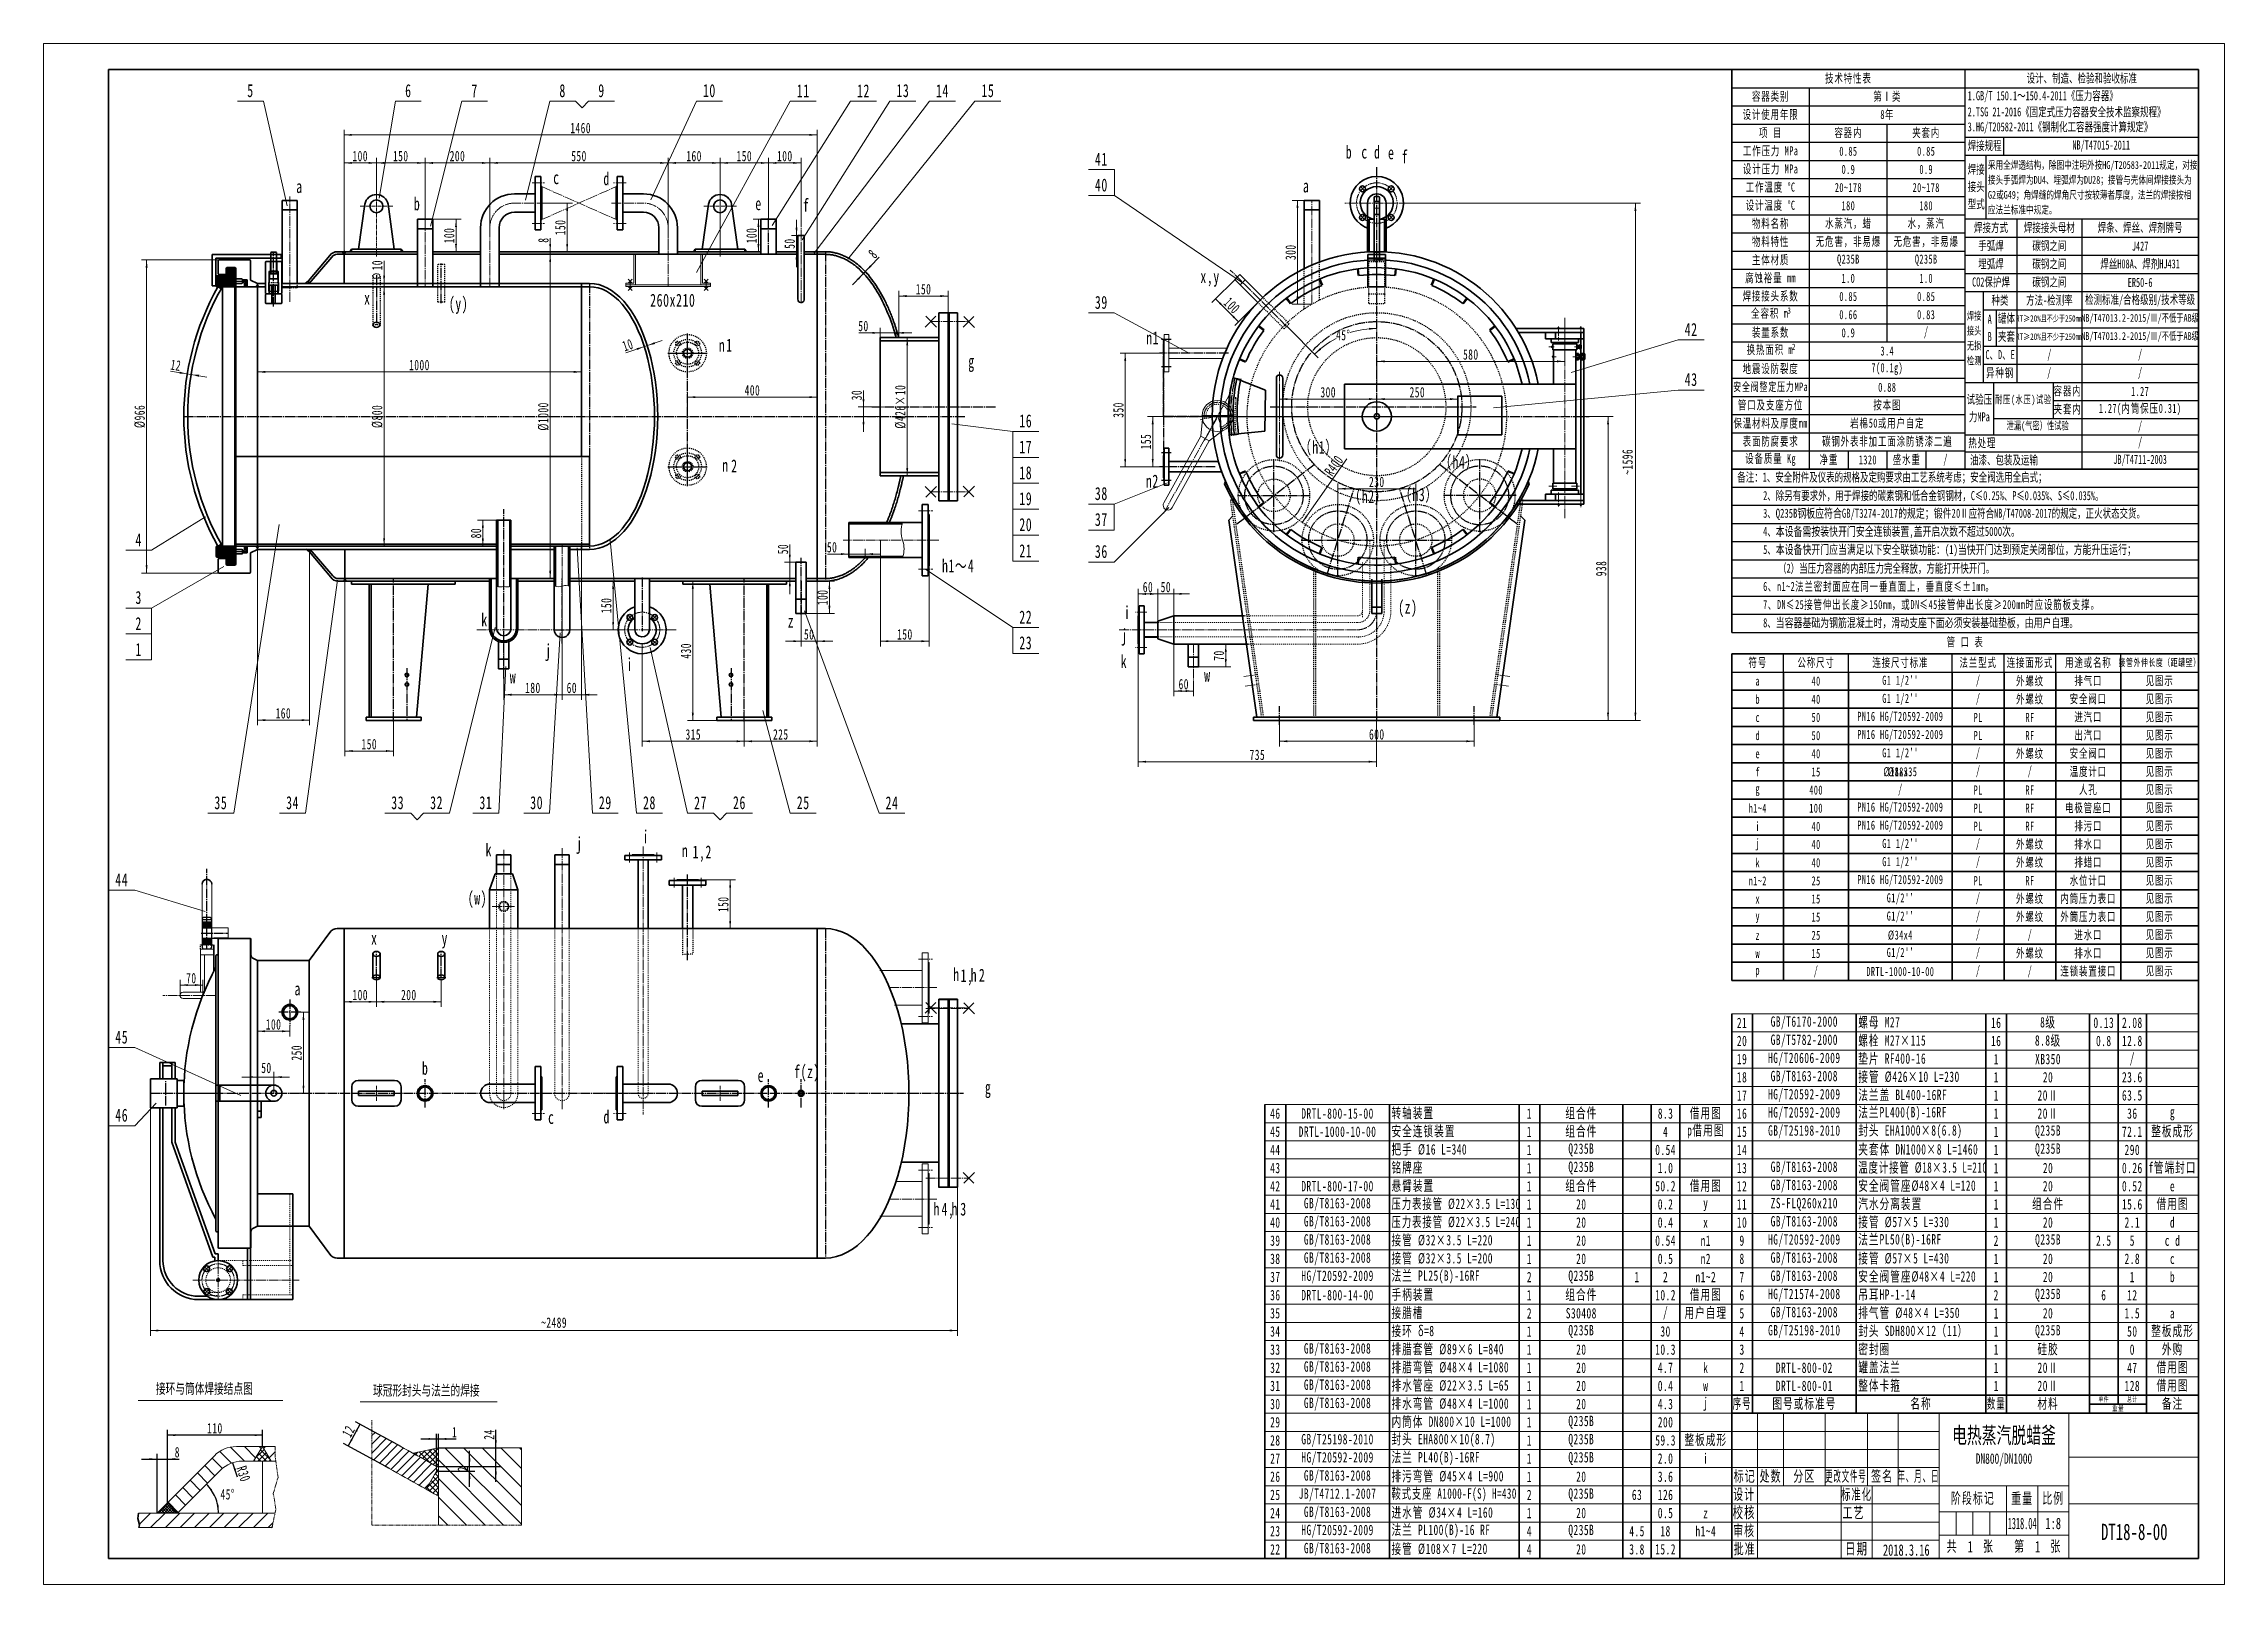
# Model space of a CAD drawing. Header units: millimetres. Extents: x -3364 to 3364, y -2376 to 2376.
import ezdxf
from ezdxf.enums import TextEntityAlignment as Align

# ---------------------------------------------------------------- set-up
doc = ezdxf.new("R2010")
doc.units = ezdxf.units.MM
for name, pattern in [('EB_DASH', [6, 3, -3]), ('EB_DASHDOT', [39, 30, -3, 3, -3]), ('EB_DASHDOTDOT', [45, 30, -3, 3, -3, 3, -3]), ('双点画线', [22, 12, -2, 2, -2, 2, -2]), ('点画线', [18, 12, -2, 2, -2])]:
    doc.linetypes.add(name, pattern=pattern)
doc.layers.get('0').update_dxf_attribs({"lineweight": 35})
for name, color, linetype, lineweight in [('1', 4, 'Continuous', 18), ('CAXA0', 4, 'Continuous', 35), ('CAXA0层', 4, 'Continuous', 35), ('CAXA1', 1, 'EB_DASHDOT', 25), ('CAXA2', 6, 'EB_DASH', 25), ('CAXA3', 7, 'Continuous', 25), ('CAXA4', 3, 'Continuous', 25), ('CAXACDR_DWG1', 4, 'Continuous', 25), ('CAXA中心线层', 1, 'EB_DASHDOT', 25), ('CDR_DIM', 7, 'Continuous', 0), ('CDR_DWG1', 4, 'Continuous', 0), ('CDR_DWG3', 1, 'EB_DASHDOT', 0), ('CDR_DWG5', 6, 'EB_DASH', 0), ('CDR_TEXT', 7, 'Continuous', 0), ('EB0_1', 4, 'Continuous', 50), ('中心线层', 1, '点画线', 18), ('中粗线', 4, 'Continuous', 18), ('双点划线层', 6, '双点画线', 18), ('图层1', 1, 'EB_DASHDOT', 0), ('尺寸线层', 3, 'Continuous', 18), ('粗实线层', 7, 'Continuous', 35), ('细实线', 7, 'Continuous', 18), ('细实线层', 7, 'Continuous', 18)]:
    doc.layers.add(name, color=color, linetype=linetype, lineweight=lineweight)
doc.styles.add('标准', font='', dxfattribs={"width": 0.667})
doc.styles.get('标准').set_extended_font_data('宋体')
doc.dimstyles.new('标准', dxfattribs={"dimscale": 8, "dimtxt": 4, "dimasz": 3, "dimexe": 2, "dimexo": 0, "dimtad": 1, "dimdec": 0, "dimdsep": 46, "dimtxsty": '标准', "dimblk": '_CAXARROW', "dimcen": 0, "dimdle": 6, "dimadec": 0, "dimazin": 2, "dimtfac": 0.707107, "dimtdec": 0, "dimtmove": 2, "dimatfit": 3, "dimfxl": 1, "dimfrac": 2, "dimtolj": 1, "dimtzin": 0, "dimarcsym": 1})

msp = doc.modelspace()

# ---------------------------------------------------------------- texts
at = {"layer": 'CDR_TEXT', "linetype": 'Continuous', "lineweight": 0, "style": '标准', "width": 0.667}
for s, p in [('接环与筒体焊接结点图', (-3017.5, -1756.1)), ('球冠形封头与法兰的焊接', (-2347.7, -1761.6))]:
    msp.add_text(s, height=32, dxfattribs=at).set_placement(p, align=Align.TOP_LEFT)
at = {"layer": 'CDR_TEXT', "linetype": 'Continuous', "lineweight": 0, "char_height": 40, "attachment_point": 1, "style": '标准'}
for s, insert, width in [('\\T1.1;b', (653.4, 2061.4), 33.289), ('\\T1.1;c', (701.3, 2061.6), 30.178), ('\\T1.1;d', (740.6, 2061.3), 32.667), ('\\T1.1;e', (783.7, 2059.4), 30.178), ('\\T1.1;f', (825.7, 2047.3), 33.289), ('\\T1.1;d', (-1637, 1979.4), 32.667), ('\\T1.1;a', (-2584.7, 1955.3), 34.844), ('\\T1.1;b', (-2221.6, 1901.9), 33.289), ('\\T1.1;e', (-1168.3, 1902.4), 30.178), ('\\T1.1;f', (-1021.4, 1897.5), 33.289), ('\\T1.1;a', (521.3, 1957.1), 34.844), ('\\T1.1;x,y', (204.8, 1677.8), 116.088), ('\\T1.1;x', (-2375.2, 1611.2), 33.6), ('\\T1.1;(y)', (-2113.8, 1594.1), 88.222), ('\\T1.1;260x210', (-1492.7, 1604.6), 280.674), ('\\T1.1;n1', (37.5, 1488.3), 69.605), ('\\T1.1;n', (-1281, 1465.6), 34.844), ('\\T1.1;1', (-1258.2, 1465.8), 22.711), ('\\T1.1;g', (-511.3, 1416.5), 32.978), ('\\T1.1;n', (-1270.7, 1095.8), 34.844), ('\\T1.1;2', (-1242.8, 1093.5), 30.8), ('\\T1.1;n2', (36.7, 1046.8), 72.57), ('\\T1.1;k', (-2013.8, 618.8), 34.533), ('\\T1.1;i', (-30.7, 641.2), 23.022), ('\\T1.1;(z)', (815, 657.8), 88.222), ('\\T1.1;z', (-1068.3, 614.8), 28.933), ('\\T1.1;j', (-39, 571.2), 26.133), ('\\T1.1;j', (-1816.6, 524.1), 26.133), ('\\T1.1;i', (-1565.8, 480.9), 23.022), ('\\T1.1;k', (-41.1, 490.2), 34.533), ('\\T1.1;w', (-1925.8, 443.2), 39.2), ('\\T1.1;w', (216.4, 447.9), 39.2), ('\\T1.1;i', (-1515.8, -50), 23.022), ('\\T1.1;k', (-2000.5, -90.8), 34.533), ('\\T1.1;j', (-1721, -71), 26.133), ('\\T1.1;n', (-1394.8, -93.1), 34.844), ('\\T1.1;1,2', (-1362, -97.1), 108.084), ('\\T1.1;(w)', (-2055.5, -239.3), 88.222), ('\\T1.1;x', (-2353.8, -363.2), 33.6), ('\\T1.1;y', (-2136.4, -363.2), 33.6), ('\\T1.1;a', (-2590, -519.1), 34.844), ('\\T1.1;h', (-557.8, -475.2), 34.844), ('\\T1.1;1,', (-535.2, -478.5), 47.668), ('\\T1.1;h', (-503.9, -477.1), 34.844), ('\\T1.1;2', (-478.5, -477.1), 30.8), ('\\T1.1;b', (-2196.7, -764.3), 33.289), ('\\T1.1;e', (-1161.1, -786.7), 30.178), ('\\T1.1;f(z)', (-1048.6, -774.7), 142.115), ('\\T1.1;g', (-459.9, -823), 32.978), ('\\T1.1;d', (-1636.8, -914.1), 32.667), ('\\T1.1;h', (-618.6, -1198.2), 34.844), ('\\T1.1;4,', (-593.9, -1198.8), 53.597), ('\\T1.1;h', (-563.2, -1198), 34.844), ('\\T1.1;3', (-535.9, -1198.5), 30.178)]:
    msp.add_mtext(s, dxfattribs=dict(at, insert=insert, width=width))
at = {"layer": 'CDR_TEXT', "linetype": 'Continuous', "lineweight": 25, "char_height": 40.01, "attachment_point": 1, "style": '标准'}
for s, insert, width in [('\\T1.1;c', (-1791.9, 1982.7), 30.182), ('\\T1.1;（h1）', (510, 1151), 153.103), ('\\T1.1;（h4）', (942.7, 1104.6), 153.103), ('\\T1.1;（h3）', (818.8, 1004.9), 153.103), ('\\T1.1;（h2）', (662.6, 999), 153.103), ('\\T1.1;h1～4', (-592.4, 785.4), 196.093), ('\\T1.1;c', (-1807.8, -915.8), 30.182)]:
    msp.add_mtext(s, dxfattribs=dict(at, insert=insert, width=width))
at = {"layer": '粗实线层', "lineweight": -2, "line_spacing_factor": 1.15057, "style": '标准'}
for s, insert, char_height, width, attachment_point in [('\\T1.1;技术特性表', (2204, 2268), 28, 720, 5), ('{\\T1.001;设计、制造、检验和验收标准}', (2924, 2268), 28, 720, 5), ('\\T1.1;容器类别', (1964, 2212), 28, 240, 5), ('\\T1.1;第Ⅰ类', (2324, 2212), 28, 480, 5), ('{\\T1.001;1.GB/T 150.1～150.4-2011《压力容器》}', (2572, 2212), 28, 642.937, 4), ('\\T1.1;设计使用年限', (1964, 2156), 28, 240, 5), ('\\T1.1;8年', (2324, 2156), 28, 480, 5), ('{\\T1.001;2.TSG 21-2016《固定式压力容器安全技术监察规程》}', (2572, 2164), 28, 642.937, 4), ('\\T1.1;项 目', (1964, 2100), 28, 240, 5), ('\\T1.1;容器内', (2204, 2100), 28, 240, 5), ('\\T1.1;夹套内', (2444, 2100), 28, 240, 5), ('{\\T1.001;3.HG/T20582-2011《钢制化工容器强度计算规定》}', (2572, 2116), 28, 642.937, 4), ('\\T1.1;工作压力 MPa', (1964, 2044), 28, 240, 5), ('\\T1.1;0.85', (2204, 2044), 28, 240, 5), ('\\T1.1;0.85', (2444, 2044), 28, 240, 5), ('{\\T1.001;焊接规程}', (2572, 2060), 28, 712, 4), ('{\\T1.001;NB/T47015-2011}', (2984, 2060), 28, 600, 5), ('\\T1.1;设计压力 MPa', (1964, 1988), 28, 240, 5), ('\\T1.1;工作温度 %%DC', (1964, 1932), 28, 240, 5), ('\\T1.1;0.9', (2204, 1988), 28, 240, 5), ('\\T1.1;0.9', (2444, 1988), 28, 240, 5), ('{\\T1.001;焊接接头型式}', (2572, 1933.3), 28, 60.374, 4), ('{\\W0.7;\\T1;采用全焊透结构，除图中注明外按HG/T20583-2011规定，对接接头手弧焊为DU4、埋弧焊为DU28；接管与壳体间焊接接头为G2或G49；角焊缝的焊角尺寸按较薄者厚度，法兰的焊接按相应法兰标准中规定。}', (2634.4, 1931.2), 24, 648, 4), ('\\T1.1;设计温度 %%DC', (1964, 1876), 28, 240, 5), ('\\T1.1;20~178', (2204, 1932), 28, 240, 5), ('\\T1.1;180', (2204, 1876), 28, 240, 5), ('\\T1.1;20~178', (2444, 1932), 28, 240, 5), ('\\T1.1;180', (2444, 1876), 28, 240, 5), ('\\T1.1;物料名称', (1964, 1820), 28, 240, 5), ('\\T1.1;水蒸汽，蜡', (2204, 1820), 28, 240, 5), ('\\T1.1;水，蒸汽', (2444, 1820), 28, 240, 5), ('{\\T1.001;焊接方式}', (2644, 1807.3), 28, 160, 5), ('{\\T1.001;焊接接头母材}', (2824, 1807.3), 28, 200, 5), ('{\\T1.001;焊条、焊丝、焊剂牌号}', (3104, 1807.3), 28, 360, 5), ('\\T1.1;物料特性', (1964, 1764), 28, 240, 5), ('\\T1.1;无危害，非易爆', (2204, 1764), 28, 240, 5), ('\\T1.1;无危害，非易爆', (2444, 1764), 28, 240, 5), ('{\\T1.001;手弧焊}', (2644, 1751.3), 28, 160, 5), ('{\\T1.001;碳钢之间}', (2824, 1751.3), 28, 200, 5), ('{\\T1.001;J427}', (3104, 1751.3), 28, 360, 5), ('\\T1.1;主体材质', (1964, 1708), 28, 240, 5), ('\\T1.1;Q235B', (2204, 1708), 28, 240, 5), ('\\T1.1;Q235B', (2444, 1708), 28, 240, 5), ('{\\T1.001;埋弧焊}', (2644, 1695.3), 28, 160, 5), ('{\\T1.001;碳钢之间}', (2824, 1695.3), 28, 200, 5), ('{\\T1.001;焊丝H08A、焊剂HJ431}', (3104, 1695.3), 28, 360, 5), ('\\T1.1;焊接接头系数', (1964, 1596), 28, 240, 5), ('\\T1.1;腐蚀裕量 mm', (1964, 1652), 28, 240, 5), ('\\T1.1;1.0', (2204, 1652), 28, 240, 5), ('\\T1.1;1.0', (2444, 1652), 28, 240, 5), ('{\\T1.001;CO2保护焊}', (2644, 1639.3), 28, 160, 5), ('{\\T1.001;碳钢之间}', (2824, 1639.3), 28, 200, 5), ('{\\T1.001;ER50-6}', (3104, 1639.3), 28, 360, 5), ('\\T1.1;0.85', (2204, 1596), 28, 240, 5), ('\\T1.1;0.66', (2204, 1540), 28, 240, 5), ('\\T1.1;0.85', (2444, 1596), 28, 240, 5), ('\\T1.1;0.83', (2444, 1540), 28, 240, 5), ('{\\T1.001;焊接接头无损检测}', (2592, 1466), 24, 56, 5), ('{\\T1.001;种类}', (2671.6, 1583.3), 28, 103.103, 5), ('{\\T1.001;方法-检测率}', (2824, 1583.3), 28, 200, 5), ('{\\T1.001;检测标准/合格级别/技术等级}', (3104, 1583.3), 28, 360, 5), ('\\T1.1;装量系数', (1964, 1484), 28, 240, 5), ('\\T1.1;0.9', (2204, 1484), 28, 240, 5), ('\\T1.1;/', (2444, 1484), 28, 240, 5), ('{\\T1.001;A\\PB}', (2640, 1499.3), 28, 40, 5), ('{\\T1.001;罐体}', (2691.6, 1527.3), 28, 63.103, 5), ('{\\T1.001;夹套}', (2691.6, 1471.3), 28, 63.103, 5), ('{\\T1.001;RT≥20%且不少于250mm}', (2824, 1527.3), 20, 200, 5), ('{\\T1.001;RT≥20%且不少于250mm}', (2824, 1471.3), 20, 200, 5), ('{\\T1.001;NB/T47013.2-2015/Ⅲ/不低于AB级}', (3104, 1527.3), 24, 360, 5), ('{\\T1.001;NB/T47013.2-2015/Ⅲ/不低于AB级}', (3104, 1471.3), 24, 360, 5), ('\\T1.1;3.4', (2324, 1428), 28, 480, 5), ('{\\T1.001;C、D、E}', (2672, 1415.8), 28, 104, 5), ('{\\T1.001;/}', (2824, 1415.3), 28, 200, 5), ('{\\T1.001;/}', (3104, 1415.3), 28, 360, 5), ('\\T1.1;地震设防裂度', (1964, 1372), 28, 240, 5), ('\\T1.1;7(0.1g)', (2324, 1372), 28, 480, 5), ('\\T1.1;异种钢', (2672, 1359.3), 28, 104, 5), ('\\T1.1;/', (2824, 1359.3), 28, 200, 5), ('{\\T1.001;/}', (3104, 1359.3), 28, 360, 5), ('\\T1.1;安全阀整定压力MPa', (1964, 1316), 26.4, 240, 5), ('\\T1.1;管口及支座方位', (1964, 1260), 28, 240, 5), ('\\T1.1;按本图', (2324, 1260), 28, 480, 5), ('\\T1.1;0.88', (2324, 1316), 28, 480, 5), ('{\\T1.001;试验压力MPa}', (2608, 1250.5), 28, 88, 5), ('\\T1.1;耐压(水压)试验', (2744, 1275.3), 24, 184, 5), ('\\T1.1;容器内', (2880, 1303.3), 28, 88, 5), ('\\T1.1;1.27', (3104, 1303.3), 28, 360, 5), ('\\T1.1;保温材料及厚度mm', (1964, 1204), 28, 240, 5), ('\\T1.1;岩棉50或用户自定', (2324, 1204), 28, 480, 5), ('{\\T1.001;泄漏(气密）性试验}', (2788, 1194.5), 24, 272, 5), ('\\T1.1;夹套内', (2880.4, 1247.3), 28, 87.163, 5), ('\\T1.1;1.27(内筒保压0.31)', (3104, 1247.4), 28, 360, 5), ('{\\T1.001;/}', (3104, 1194.5), 28, 360, 5), ('\\T1.1;表面防腐要求\\P', (1964, 1148), 28, 240, 5), ('\\T1.1;碳钢外表非加工面涂防锈漆二遍', (2324, 1148), 28, 480, 5), ('\\T1.1;热处理', (2617.1, 1143.3), 28, 106.244, 5), ('{\\T1.001;/}', (3104, 1144.8), 28, 360, 5), ('\\T1.1;设备质量 Kg', (1964, 1092), 28, 240, 5), ('\\T1.1;净重', (2144, 1092), 28, 120, 5), ('\\T1.1;1320', (2264, 1092), 28, 120, 5), ('\\T1.1;盛水重', (2384, 1092), 28, 120, 5), ('\\T1.1;/', (2504, 1092), 28, 120, 5), ('{\\T1.001;油漆、包装及运输}', (2684, 1090.4), 28, 240, 5), ('{\\T1.001;JB/T4711-2003}', (3104, 1090.4), 28, 360, 5), ('备注：1、安全附件及仪表的规格及定购要求由工艺系统考虑；{\\T1.001;安全阀选用全启式；}', (1861.2, 1036), 28, 1422.768, 4), ('3、{\\W0.7;\\T1.001;Q235B钢板应符合GB/T3274-2017的规定；锻件\\W0.667;\\T1.1;2}0Ⅱ应符合NB/T47008-2017的规定，正火状态交货。', (1941, 924.1), 28, 1501.059, 4), ('2、{\\T1.001;除另有要求外，用于焊接的碳素钢和低合金钢钢材，C≤0.25%、P≤0.035%、S≤0.035%。}', (1941, 980), 28, 1343.041, 4), ('4、{\\W0.7;\\T1.001;本设备需按装快开门安全连锁装置,盖开启次数不超过5000次。}', (1941, 868), 28, 1343.041, 4), ('5、{\\W0.7;\\T1.001;本设备快开门应当满足以下安全联锁功能：(1)当快开门达到预定关闭部位，方能升压运行；}', (1941, 812), 28, 1343.041, 4), ('{\\T1.001;（2）当压力容器的内部压力完全释放，方能打开快开门。}', (1987.1, 756), 28, 1296.91, 4), ('\\T1.1;6、n1~2法兰密封面应在同一垂直面上，垂直度≤%%P1mm。', (1941, 700), 28, 1343.041, 4), ('8、{\\W0.7;\\T1;当容器基础为钢筋混凝土时，滑动支座下面必须安装基础垫板，由用户自理。}', (1941, 588), 28, 1343.041, 4), ('\\T1.1;7、DN≤25接管伸出长度≥150mm，或DN≤45接管伸出长度≥200mm时应设筋板支撑。', (1941, 644), 28, 1343.041, 4), ('\\T1.1;管 口 表', (2564.3, 529.1), 28, 1440, 5), ('\\T1.1;符号', (1924.3, 465.8), 28, 160, 5), ('\\T1.1;公称尺寸', (2104.3, 465.8), 28, 200, 5), ('\\T1.1;连接尺寸标准', (2364.3, 465.8), 28, 320, 5), ('\\T1.1;法兰型式', (2604.3, 465.8), 28, 160, 5), ('\\T1.1;连接面形式', (2764.3, 465.8), 28, 160, 5), ('\\T1.1;用途或名称', (2944.3, 465.8), 28, 200, 5), ('\\T1.1;接管外伸长度（距罐壁）', (3164.3, 465.8), 22.4, 240, 5), ('\\T1.1;a', (1924.3, 409.8), 28, 160, 5), ('\\T1.1;40', (2104.3, 409.8), 28, 200, 5), ("\\T1.1;G1 1/2''", (2364.3, 409.1), 28, 320, 5), ('\\T1.1;/', (2604.3, 409.8), 28, 160, 5), ('\\T1.1;外螺纹', (2764.3, 409.1), 28, 160, 5), ('\\T1.1;排气口', (2944.3, 409.8), 28, 200, 5), ('\\T1.1;见图示', (3164.3, 409.8), 28, 240, 5), ('\\T1.1;b', (1924.3, 353.8), 28, 160, 5), ('\\T1.1;40', (2104.3, 353.8), 28, 200, 5), ("\\T1.1;G1 1/2''", (2364.3, 353.2), 28, 320, 5), ('\\T1.1;/', (2604.3, 354), 28, 160, 5), ('\\T1.1;外螺纹', (2764.3, 353.2), 28, 160, 5), ('\\T1.1;安全阀口', (2944.3, 353.8), 28, 200, 5), ('\\T1.1;见图示', (3164.3, 353.8), 28, 240, 5), ('\\T1.1;c', (1924.3, 297.8), 28, 160, 5), ('\\T1.1;50', (2104.3, 297.8), 28, 200, 5), ('\\T1.1;PN16 HG/T20592-2009', (2364.3, 297.9), 28, 320, 5), ('\\T1.1;PL', (2604.3, 297.9), 28, 160, 5), ('\\T1.1;RF', (2764.3, 297.9), 28, 160, 5), ('\\T1.1;进汽口', (2944.3, 297.8), 28, 200, 5), ('\\T1.1;见图示', (3164.3, 297.9), 28, 240, 5), ('\\T1.1;d', (1924.3, 241.8), 28, 160, 5), ('\\T1.1;50', (2104.3, 241.8), 28, 200, 5), ('\\T1.1;PN16 HG/T20592-2009', (2364.3, 242), 28, 320, 5), ("\\T1.1;G1 1/2''", (2364.3, 185.4), 28, 320, 5), ('\\T1.1;PL', (2604.3, 242), 28, 160, 5), ('\\T1.1;/', (2604.3, 186.1), 28, 160, 5), ('\\T1.1;外螺纹', (2764.3, 185.4), 28, 160, 5), ('\\T1.1;RF', (2764.3, 242), 28, 160, 5), ('\\T1.1;安全阀口', (2944.3, 186), 28, 200, 5), ('\\T1.1;出汽口', (2944.3, 241.8), 28, 200, 5), ('\\T1.1;见图示', (3164.3, 242), 28, 240, 5), ('\\T1.1;见图示', (3164.3, 186), 28, 240, 5), ('\\T1.1;e', (1924.3, 185.8), 28, 160, 5), ('\\T1.1;f', (1924.3, 129.8), 28, 160, 5), ('\\T1.1;40', (2104.3, 185.8), 28, 200, 5), ('\\T1.1;15', (2104.3, 129.7), 28, 200, 5), ('\\T1.1;%%C18x3.5', (2364.3, 130), 28, 320, 5), ('\\T1.1;%%C18x3', (2364.3, 129.7), 28, 320, 5), ('\\T1.1;/', (2604.3, 130.1), 28, 160, 5), ('\\T1.1;/', (2764.3, 130), 28, 160, 5), ('\\T1.1;温度计口', (2944.3, 129.7), 28, 200, 5), ('\\T1.1;见图示', (3164.3, 130.1), 28, 240, 5), ('\\T1.1;g', (1924.3, 73.8), 28, 160, 5), ('\\T1.1;400', (2104.3, 73.7), 28, 200, 5), ('\\T1.1;/', (2364.3, 73.7), 28, 320, 5), ('\\T1.1;PL', (2604.3, 74.1), 28, 160, 5), ('\\T1.1;RF', (2764.3, 74.1), 28, 160, 5), ('\\T1.1;人孔', (2944.3, 73.7), 28, 200, 5), ('\\T1.1;见图示', (3164.3, 74.1), 28, 240, 5), ('\\T1.1;h1~4', (1924.3, 17.8), 28, 160, 5), ('\\T1.1;100', (2104.3, 17.8), 28, 200, 5), ('\\T1.1;PN16 HG/T20592-2009', (2364.3, 18.1), 28, 320, 5), ('\\T1.1;PL', (2604.3, 18.1), 28, 160, 5), ('\\T1.1;RF', (2764.3, 18.1), 28, 160, 5), ('\\T1.1;电极管座口', (2944.3, 17.8), 28, 200, 5), ('\\T1.1;见图示', (3164.3, 18.2), 28, 240, 5), ('\\T1.1;i', (1924.3, -38.2), 28, 160, 5), ('\\T1.1;40', (2104.3, -38.3), 28, 200, 5), ('\\T1.1;PN16 HG/T20592-2009', (2364.3, -37.7), 28, 320, 5), ('\\T1.1;PL', (2604.3, -37.7), 28, 160, 5), ('\\T1.1;RF', (2764.3, -37.7), 28, 160, 5), ('\\T1.1;排污口', (2944.3, -38.3), 28, 200, 5), ('\\T1.1;见图示', (3164.3, -37.7), 28, 240, 5), ('\\T1.1;见图示', (3164.3, -37.7), 28, 240, 5), ('\\T1.1;j', (1924.3, -94.2), 28, 160, 5), ('\\T1.1;40', (2104.3, -93.9), 28, 200, 5), ("\\T1.1;G1 1/2''", (2364.3, -94.3), 28, 320, 5), ("\\T1.1;G1 1/2''", (2364.3, -150.3), 28, 320, 5), ('\\T1.1;/', (2604.3, -93.6), 28, 160, 5), ('\\T1.1;/', (2604.3, -149.5), 28, 160, 5), ('\\T1.1;外螺纹', (2764.3, -94.3), 28, 160, 5), ('\\T1.1;外螺纹', (2764.3, -150.3), 28, 160, 5), ('\\T1.1;排水口', (2944.3, -94.3), 28, 200, 5), ('\\T1.1;排蜡口', (2944.3, -150.3), 28, 200, 5), ('\\T1.1;见图示', (3164.3, -93.7), 28, 240, 5), ('\\T1.1;见图示', (3164.3, -149.6), 28, 240, 5), ('\\T1.1;n1~2', (1924.3, -206.2), 28, 160, 5), ('\\T1.1;k', (1924.3, -150.2), 28, 160, 5), ('\\T1.1;40', (2104.3, -150.3), 28, 200, 5), ('\\T1.1;25', (2104.3, -206.3), 28, 200, 5), ('\\T1.1;PN16 HG/T20592-2009', (2364.3, -205.6), 28, 320, 5), ('\\T1.1;PL', (2604.3, -205.6), 28, 160, 5), ('\\T1.1;RF', (2764.3, -205.6), 28, 160, 5), ('\\T1.1;水位计口', (2944.3, -206.3), 28, 200, 5), ('\\T1.1;见图示', (3164.3, -205.6), 28, 240, 5), ('\\T1.1;x', (1924.3, -262.2), 28, 160, 5), ('\\T1.1;15', (2104.3, -262.1), 28, 200, 5), ("\\T1.1;G1/2''", (2364.3, -262.1), 28, 320, 5), ('\\T1.1;/', (2604.3, -261.3), 28, 160, 5), ('\\T1.1;外螺纹', (2764.3, -262.1), 28, 160, 5), ('\\T1.1;内筒压力表口', (2944.3, -262.1), 28, 200, 5), ('\\T1.1;见图示', (3164.3, -261.4), 28, 240, 5), ('\\T1.1;y', (1924.3, -318.2), 28, 160, 5), ('\\T1.1;15', (2104.3, -318.1), 28, 200, 5), ("\\T1.1;G1/2''", (2364.3, -318.1), 28, 320, 5), ('\\T1.1;/', (2604.3, -317.3), 28, 160, 5), ('\\T1.1;外螺纹', (2764.3, -318.1), 28, 160, 5), ('\\T1.1;外筒压力表口', (2944.3, -318.1), 28, 200, 5), ('\\T1.1;见图示', (3164.3, -317.4), 28, 240, 5), ('\\T1.1;z', (1924.3, -374.3), 28, 160, 5), ('\\T1.1;25', (2104.3, -374.3), 28, 200, 5), ('\\T1.1;%%C34x4', (2364.3, -374), 28, 320, 5), ('\\T1.1;/', (2604.3, -373.2), 28, 160, 5), ('\\T1.1;/', (2764.3, -374), 28, 160, 5), ('\\T1.1;进水口', (2944.3, -374.3), 28, 200, 5), ('\\T1.1;见图示', (3164.3, -373.4), 28, 240, 5), ('\\T1.1;w', (1924.3, -430.2), 28, 160, 5), ('\\T1.1;15', (2104.3, -430.3), 28, 200, 5), ('\\T1.1;/', (2104.3, -486), 28, 200, 5), ("\\T1.1;G1/2''", (2364.3, -430.3), 28, 320, 5), ('\\T1.1;/', (2604.3, -429.4), 28, 160, 5), ('\\T1.1;/', (2604.3, -485.2), 28, 160, 5), ('\\T1.1;外螺纹', (2764.3, -430.3), 28, 160, 5), ('\\T1.1;/', (2764.3, -486), 28, 160, 5), ('\\T1.1;连锁装置接口', (2944.3, -486), 28, 200, 5), ('\\T1.1;排水口', (2944.3, -430.3), 28, 200, 5), ('\\T1.1;见图示', (3164.3, -429.4), 28, 240, 5), ('\\T1.1;见图示', (3164.3, -485.2), 28, 240, 5), ('\\T1.1;p', (1924.3, -486), 28, 160, 5), ('\\T1.1;DRTL-1000-10-00', (2364.3, -486), 28, 320, 5)]:
    msp.add_mtext(s, dxfattribs=dict(at, insert=insert, char_height=char_height, width=width, attachment_point=attachment_point))

# ---------------------------------------------------------------- blocks, each defined once
blk = doc.blocks.new('$CAXA_BOMTABLE_86AFA1F5$')
at = {"layer": '细实线层', "color": 0, "linetype": 'Continuous', "lineweight": 18}
for p, q in [((-1440, 1232), (0, 1232)), ((-1440, 1176), (0, 1176)), ((-1440, 1176), (0, 1176)), ((-1440, 1120), (0, 1120)), ((-1440, 1120), (0, 1120)), ((-1440, 1064), (0, 1064)), ((-1440, 1064), (0, 1064)), ((-2880, 952), (-1440, 952)), ((-1440, 1008), (0, 1008)), ((-1440, 1008), (0, 1008)), ((-1440, 952), (0, 952)), ((-1440, 952), (0, 952)), ((-2880, 896), (-1440, 896)), ((-2880, 896), (-1440, 896)), ((-1440, 896), (0, 896)), ((-1440, 896), (0, 896)), ((-2880, 840), (-1440, 840)), ((-2880, 840), (-1440, 840)), ((-1440, 840), (0, 840)), ((-1440, 840), (0, 840)), ((-2880, 784), (-1440, 784)), ((-2880, 784), (-1440, 784)), ((-1440, 784), (0, 784)), ((-1440, 784), (0, 784)), ((-2880, 728), (-1440, 728)), ((-2880, 728), (-1440, 728)), ((-1440, 728), (0, 728)), ((-1440, 728), (0, 728)), ((-2880, 672), (-1440, 672)), ((-2880, 672), (-1440, 672)), ((-2880, 616), (-1440, 616)), ((-2880, 616), (-1440, 616)), ((-1440, 672), (0, 672)), ((-1440, 672), (0, 672)), ((-1440, 616), (0, 616)), ((-1440, 616), (0, 616)), ((-2880, 560), (-1440, 560)), ((-2880, 560), (-1440, 560)), ((-1440, 560), (0, 560)), ((-1440, 560), (0, 560)), ((-2880, 504), (-1440, 504)), ((-2880, 504), (-1440, 504)), ((-1440, 504), (0, 504)), ((-1440, 504), (0, 504)), ((-2880, 448), (-1440, 448)), ((-2880, 448), (-1440, 448)), ((-1440, 448), (0, 448)), ((-1440, 448), (0, 448)), ((-2880, 392), (-1440, 392)), ((-2880, 392), (-1440, 392)), ((-1440, 392), (0, 392)), ((-1440, 392), (0, 392)), ((-2880, 336), (-1440, 336)), ((-2880, 336), (-1440, 336)), ((-2880, 280), (-1440, 280)), ((-2880, 280), (-1440, 280)), ((-1440, 336), (0, 336)), ((-1440, 336), (0, 336)), ((-1440, 280), (0, 280)), ((-1440, 280), (0, 280)), ((-2880, 224), (-1440, 224)), ((-2880, 224), (-1440, 224)), ((-1440, 224), (0, 224)), ((-1440, 224), (0, 224)), ((-2880, 168), (-1440, 168)), ((-2880, 168), (-1440, 168)), ((-1440, 168), (0, 168)), ((-1440, 168), (0, 168)), ((-2880, 112), (-1440, 112)), ((-2880, 112), (-1440, 112)), ((-1440, 112), (0, 112)), ((-1440, 112), (0, 112)), ((-2880, 56), (-1440, 56)), ((-2880, 56), (-1440, 56)), ((-1440, 56), (0, 56)), ((-2880, 0), (-1440, 0)), ((-2880, 0), (-1440, 0)), ((-2880, -56), (-1440, -56)), ((-2880, -56), (-1440, -56)), ((-2880, -112), (-1440, -112)), ((-2880, -112), (-1440, -112)), ((-2880, -168), (-1440, -168)), ((-2880, -168), (-1440, -168)), ((-2880, -224), (-1440, -224)), ((-2880, -224), (-1440, -224)), ((-2880, -280), (-1440, -280)), ((-2880, -280), (-1440, -280)), ((-2880, -336), (-1440, -336)), ((-2880, -336), (-1440, -336)), ((-2880, -392), (-1440, -392)), ((-2880, -392), (-1440, -392)), ((-2880, -448), (-1440, -448))]:
    blk.add_line(p, q, dxfattribs=at)
at = {"layer": '细实线层', "color": 0, "linetype": 'Continuous', "lineweight": 35}
for p, q in [((-1440, 1232), (-1440, 1176)), ((-1376, 1232), (-1376, 1176)), ((-1056, 1232), (-1056, 1176)), ((-656, 1232), (-656, 1176)), ((-592, 1232), (-592, 1176)), ((-336, 1232), (-336, 1176)), ((-248, 1232), (-248, 1176)), ((-160, 1232), (-160, 1176)), ((0, 1232), (0, 1176)), ((0, 1232), (0, 1176)), ((-1440, 1176), (-1440, 1120)), ((-1376, 1176), (-1376, 1120)), ((-1056, 1176), (-1056, 1120)), ((-656, 1176), (-656, 1120)), ((-592, 1176), (-592, 1120)), ((-336, 1176), (-336, 1120)), ((-248, 1176), (-248, 1120)), ((-160, 1176), (-160, 1120)), ((0, 1176), (0, 1120)), ((0, 1176), (0, 1120)), ((-1440, 1120), (-1440, 1064)), ((-1376, 1120), (-1376, 1064)), ((-1056, 1120), (-1056, 1064)), ((-656, 1120), (-656, 1064)), ((-592, 1120), (-592, 1064)), ((-336, 1120), (-336, 1064)), ((-248, 1120), (-248, 1064)), ((-160, 1120), (-160, 1064)), ((0, 1120), (0, 1064)), ((0, 1120), (0, 1064)), ((-1440, 1064), (-1440, 1008)), ((-1376, 1064), (-1376, 1008)), ((-1056, 1064), (-1056, 1008)), ((-656, 1064), (-656, 1008)), ((-592, 1064), (-592, 1008)), ((-336, 1064), (-336, 1008)), ((-248, 1064), (-248, 1008)), ((-160, 1064), (-160, 1008)), ((0, 1064), (0, 1008)), ((0, 1064), (0, 1008)), ((-2880, 952), (-2880, 896)), ((-2816, 952), (-2816, 896)), ((-2496, 952), (-2496, 896)), ((-2096, 952), (-2096, 896)), ((-2032, 952), (-2032, 896)), ((-1776, 952), (-1776, 896)), ((-1688, 952), (-1688, 896)), ((-1600, 952), (-1600, 896)), ((-1440, 1008), (-1440, 952)), ((-1440, 952), (-1440, 896)), ((-1440, 952), (-1440, 896)), ((-1440, 952), (-1440, 896)), ((-1376, 1008), (-1376, 952)), ((-1376, 952), (-1376, 896)), ((-1056, 1008), (-1056, 952)), ((-1056, 952), (-1056, 896)), ((-656, 1008), (-656, 952)), ((-656, 952), (-656, 896)), ((-592, 1008), (-592, 952)), ((-592, 952), (-592, 896)), ((-336, 1008), (-336, 952)), ((-336, 952), (-336, 896)), ((-248, 1008), (-248, 952)), ((-248, 952), (-248, 896)), ((-160, 1008), (-160, 952)), ((-160, 952), (-160, 896)), ((0, 1008), (0, 952)), ((0, 1008), (0, 952)), ((0, 952), (0, 896)), ((0, 952), (0, 896)), ((-2880, 896), (-2880, 840)), ((-2816, 896), (-2816, 840)), ((-2496, 896), (-2496, 840)), ((-2096, 896), (-2096, 840)), ((-2032, 896), (-2032, 840)), ((-1776, 896), (-1776, 840)), ((-1688, 896), (-1688, 840)), ((-1600, 896), (-1600, 840)), ((-1440, 896), (-1440, 840)), ((-1440, 896), (-1440, 840)), ((-1440, 896), (-1440, 840)), ((-1376, 896), (-1376, 840)), ((-1056, 896), (-1056, 840)), ((-656, 896), (-656, 840)), ((-592, 896), (-592, 840)), ((-336, 896), (-336, 840)), ((-248, 896), (-248, 840)), ((-160, 896), (-160, 840)), ((0, 896), (0, 840)), ((0, 896), (0, 840)), ((-2880, 840), (-2880, 784)), ((-2816, 840), (-2816, 784)), ((-2496, 840), (-2496, 784)), ((-2096, 840), (-2096, 784)), ((-2032, 840), (-2032, 784)), ((-1776, 840), (-1776, 784)), ((-1688, 840), (-1688, 784)), ((-1600, 840), (-1600, 784)), ((-1440, 840), (-1440, 784)), ((-1440, 840), (-1440, 784)), ((-1440, 840), (-1440, 784)), ((-1376, 840), (-1376, 784)), ((-1056, 840), (-1056, 784)), ((-656, 840), (-656, 784)), ((-592, 840), (-592, 784)), ((-336, 840), (-336, 784)), ((-248, 840), (-248, 784)), ((-160, 840), (-160, 784)), ((0, 840), (0, 784)), ((0, 840), (0, 784)), ((-2880, 784), (-2880, 728)), ((-2816, 784), (-2816, 728)), ((-2496, 784), (-2496, 728)), ((-2096, 784), (-2096, 728)), ((-2032, 784), (-2032, 728)), ((-1776, 784), (-1776, 728)), ((-1688, 784), (-1688, 728)), ((-1600, 784), (-1600, 728)), ((-1440, 784), (-1440, 728)), ((-1440, 784), (-1440, 728)), ((-1440, 784), (-1440, 728)), ((-1376, 784), (-1376, 728)), ((-1056, 784), (-1056, 728)), ((-656, 784), (-656, 728)), ((-592, 784), (-592, 728)), ((-336, 784), (-336, 728)), ((-248, 784), (-248, 728)), ((-160, 784), (-160, 728)), ((0, 784), (0, 728)), ((0, 784), (0, 728)), ((-2880, 728), (-2880, 672)), ((-2816, 728), (-2816, 672)), ((-2496, 728), (-2496, 672)), ((-2096, 728), (-2096, 672)), ((-2032, 728), (-2032, 672)), ((-1776, 728), (-1776, 672)), ((-1688, 728), (-1688, 672)), ((-1600, 728), (-1600, 672)), ((-1440, 728), (-1440, 672)), ((-1440, 728), (-1440, 672)), ((-1440, 728), (-1440, 672)), ((-1376, 728), (-1376, 672)), ((-1056, 728), (-1056, 672)), ((-656, 728), (-656, 672)), ((-592, 728), (-592, 672)), ((-336, 728), (-336, 672)), ((-248, 728), (-248, 672)), ((-160, 728), (-160, 672)), ((0, 728), (0, 672)), ((0, 728), (0, 672)), ((-2880, 672), (-2880, 616)), ((-2880, 616), (-2880, 560)), ((-2816, 672), (-2816, 616)), ((-2816, 616), (-2816, 560)), ((-2496, 672), (-2496, 616)), ((-2496, 616), (-2496, 560)), ((-2096, 672), (-2096, 616)), ((-2096, 616), (-2096, 560)), ((-2032, 672), (-2032, 616)), ((-2032, 616), (-2032, 560)), ((-1776, 672), (-1776, 616)), ((-1776, 616), (-1776, 560)), ((-1688, 672), (-1688, 616)), ((-1688, 616), (-1688, 560)), ((-1600, 672), (-1600, 616)), ((-1600, 616), (-1600, 560)), ((-1440, 672), (-1440, 616)), ((-1440, 672), (-1440, 616)), ((-1440, 672), (-1440, 616)), ((-1440, 616), (-1440, 560)), ((-1440, 616), (-1440, 560)), ((-1440, 616), (-1440, 560)), ((-1376, 672), (-1376, 616)), ((-1376, 616), (-1376, 560)), ((-1056, 672), (-1056, 616)), ((-1056, 616), (-1056, 560)), ((-656, 672), (-656, 616)), ((-656, 616), (-656, 560)), ((-592, 672), (-592, 616)), ((-592, 616), (-592, 560)), ((-336, 672), (-336, 616)), ((-336, 616), (-336, 560)), ((-248, 672), (-248, 616)), ((-248, 616), (-248, 560)), ((-160, 672), (-160, 616)), ((-160, 616), (-160, 560)), ((0, 672), (0, 616)), ((0, 672), (0, 616)), ((0, 616), (0, 560)), ((0, 616), (0, 560)), ((-2880, 560), (-2880, 504)), ((-2816, 560), (-2816, 504)), ((-2496, 560), (-2496, 504)), ((-2096, 560), (-2096, 504)), ((-2032, 560), (-2032, 504)), ((-1776, 560), (-1776, 504)), ((-1688, 560), (-1688, 504)), ((-1600, 560), (-1600, 504)), ((-1440, 560), (-1440, 504)), ((-1440, 560), (-1440, 504)), ((-1440, 560), (-1440, 504)), ((-1376, 560), (-1376, 504)), ((-1056, 560), (-1056, 504)), ((-656, 560), (-656, 504)), ((-592, 560), (-592, 504)), ((-336, 560), (-336, 504)), ((-248, 560), (-248, 504)), ((-160, 560), (-160, 504)), ((0, 560), (0, 504)), ((0, 560), (0, 504)), ((-2880, 504), (-2880, 448)), ((-2816, 504), (-2816, 448)), ((-2496, 504), (-2496, 448)), ((-2096, 504), (-2096, 448)), ((-2032, 504), (-2032, 448)), ((-1776, 504), (-1776, 448)), ((-1688, 504), (-1688, 448)), ((-1600, 504), (-1600, 448)), ((-1440, 504), (-1440, 448)), ((-1440, 504), (-1440, 448)), ((-1440, 504), (-1440, 448)), ((-1376, 504), (-1376, 448)), ((-1056, 504), (-1056, 448)), ((-656, 504), (-656, 448)), ((-592, 504), (-592, 448)), ((-336, 504), (-336, 448)), ((-248, 504), (-248, 448)), ((-160, 504), (-160, 448)), ((0, 504), (0, 448)), ((0, 504), (0, 448)), ((-2880, 448), (-2880, 392)), ((-2816, 448), (-2816, 392)), ((-2496, 448), (-2496, 392)), ((-2096, 448), (-2096, 392)), ((-2032, 448), (-2032, 392)), ((-1776, 448), (-1776, 392)), ((-1688, 448), (-1688, 392)), ((-1600, 448), (-1600, 392)), ((-1440, 448), (-1440, 392)), ((-1440, 448), (-1440, 392)), ((-1440, 448), (-1440, 392)), ((-1376, 448), (-1376, 392)), ((-1056, 448), (-1056, 392)), ((-656, 448), (-656, 392)), ((-592, 448), (-592, 392)), ((-336, 448), (-336, 392)), ((-248, 448), (-248, 392)), ((-160, 448), (-160, 392)), ((0, 448), (0, 392)), ((0, 448), (0, 392)), ((-2880, 392), (-2880, 336)), ((-2816, 392), (-2816, 336)), ((-2496, 392), (-2496, 336)), ((-2096, 392), (-2096, 336)), ((-2032, 392), (-2032, 336)), ((-1776, 392), (-1776, 336)), ((-1688, 392), (-1688, 336)), ((-1600, 392), (-1600, 336)), ((-1440, 392), (-1440, 336)), ((-1440, 392), (-1440, 336)), ((-1440, 392), (-1440, 336)), ((-1376, 392), (-1376, 336)), ((-1056, 392), (-1056, 336)), ((-656, 392), (-656, 336)), ((-592, 392), (-592, 336)), ((-336, 392), (-336, 336)), ((-248, 392), (-248, 336)), ((-160, 392), (-160, 336)), ((0, 392), (0, 336)), ((0, 392), (0, 336)), ((-2880, 336), (-2880, 280)), ((-2880, 280), (-2880, 224)), ((-2816, 336), (-2816, 280)), ((-2816, 280), (-2816, 224)), ((-2496, 336), (-2496, 280)), ((-2496, 280), (-2496, 224)), ((-2096, 336), (-2096, 280)), ((-2096, 280), (-2096, 224)), ((-2032, 336), (-2032, 280)), ((-2032, 280), (-2032, 224)), ((-1776, 336), (-1776, 280)), ((-1776, 280), (-1776, 224)), ((-1688, 336), (-1688, 280)), ((-1688, 280), (-1688, 224)), ((-1600, 336), (-1600, 280)), ((-1600, 280), (-1600, 224)), ((-1440, 336), (-1440, 280)), ((-1440, 336), (-1440, 280)), ((-1440, 336), (-1440, 280)), ((-1440, 280), (-1440, 224)), ((-1440, 280), (-1440, 224)), ((-1440, 280), (-1440, 224)), ((-1376, 336), (-1376, 280)), ((-1376, 280), (-1376, 224)), ((-1056, 336), (-1056, 280)), ((-1056, 280), (-1056, 224)), ((-656, 336), (-656, 280)), ((-656, 280), (-656, 224)), ((-592, 336), (-592, 280)), ((-592, 280), (-592, 224)), ((-336, 336), (-336, 280)), ((-336, 280), (-336, 224)), ((-248, 336), (-248, 280)), ((-248, 280), (-248, 224)), ((-160, 336), (-160, 280)), ((-160, 280), (-160, 224)), ((0, 336), (0, 280)), ((0, 336), (0, 280)), ((0, 280), (0, 224)), ((0, 280), (0, 224)), ((-2880, 224), (-2880, 168)), ((-2816, 224), (-2816, 168)), ((-2496, 224), (-2496, 168)), ((-2096, 224), (-2096, 168)), ((-2032, 224), (-2032, 168)), ((-1776, 224), (-1776, 168)), ((-1688, 224), (-1688, 168)), ((-1600, 224), (-1600, 168)), ((-1440, 224), (-1440, 168)), ((-1440, 224), (-1440, 168)), ((-1440, 224), (-1440, 168)), ((-1376, 224), (-1376, 168)), ((-1056, 224), (-1056, 168)), ((-656, 224), (-656, 168)), ((-592, 224), (-592, 168)), ((-336, 224), (-336, 168)), ((-248, 224), (-248, 168)), ((-160, 224), (-160, 168)), ((0, 224), (0, 168)), ((0, 224), (0, 168)), ((-2880, 168), (-2880, 112)), ((-2816, 168), (-2816, 112)), ((-2496, 168), (-2496, 112)), ((-2096, 168), (-2096, 112)), ((-2032, 168), (-2032, 112)), ((-1776, 168), (-1776, 112)), ((-1688, 168), (-1688, 112)), ((-1600, 168), (-1600, 112)), ((-1440, 168), (-1440, 112)), ((-1440, 168), (-1440, 112)), ((-1440, 168), (-1440, 112)), ((-1376, 168), (-1376, 112)), ((-1056, 168), (-1056, 112)), ((-656, 168), (-656, 112)), ((-592, 168), (-592, 112)), ((-336, 168), (-336, 112)), ((-248, 168), (-248, 112)), ((-160, 168), (-160, 112)), ((0, 168), (0, 112)), ((0, 168), (0, 112)), ((-2880, 112), (-2880, 56)), ((-2816, 112), (-2816, 56)), ((-2496, 112), (-2496, 56)), ((-2096, 112), (-2096, 56)), ((-2032, 112), (-2032, 56)), ((-1776, 112), (-1776, 56)), ((-1688, 112), (-1688, 56)), ((-1600, 112), (-1600, 56)), ((-1440, 112), (-1440, 56)), ((-1440, 112), (-1440, 56)), ((-1440, 112), (-1440, 56)), ((-1376, 112), (-1376, 56)), ((-1056, 112), (-1056, 56)), ((-656, 112), (-656, 56)), ((-592, 112), (-592, 56)), ((-336, 112), (-336, 56)), ((-248, 112), (-248, 56)), ((-160, 112), (-160, 56)), ((0, 112), (0, 56)), ((0, 112), (0, 56)), ((-2880, 56), (-2880, 0)), ((-2816, 56), (-2816, 0)), ((-2496, 56), (-2496, 0)), ((-2096, 56), (-2096, 0)), ((-2032, 56), (-2032, 0)), ((-1776, 56), (-1776, 0)), ((-1688, 56), (-1688, 0)), ((-1600, 56), (-1600, 0)), ((-1440, 56), (0, 56)), ((-1440, 56), (-1440, 0)), ((-1440, 56), (-1440, 0)), ((-1440, 56), (-1440, 0)), ((-1376, 56), (-1376, 0)), ((-1056, 56), (-1056, 0)), ((-656, 56), (-656, 0)), ((-592, 56), (-592, 0)), ((-336, 56), (-336, 0)), ((-336, 28), (-160, 28)), ((-248, 56), (-248, 28)), ((-160, 56), (-160, 28)), ((-160, 28), (-160, 0)), ((0, 56), (0, 0)), ((-2880, 0), (-2880, -56)), ((-2880, -56), (-2880, -112)), ((-2816, 0), (-2816, -56)), ((-2816, -56), (-2816, -112)), ((-2496, 0), (-2496, -56)), ((-2496, -56), (-2496, -112)), ((-2096, 0), (-2096, -56)), ((-2096, -56), (-2096, -112)), ((-2032, 0), (-2032, -56)), ((-2032, -56), (-2032, -112)), ((-1776, 0), (-1776, -56)), ((-1776, -56), (-1776, -112)), ((-1688, 0), (-1688, -56)), ((-1688, -56), (-1688, -112)), ((-1600, 0), (-1600, -56)), ((-1600, -56), (-1600, -112)), ((-1440, 0), (0, 0)), ((-1440, 0), (-1440, -56)), ((-1440, 0), (-1440, -56)), ((-1440, -56), (-1440, -112)), ((-1440, -56), (-1440, -112)), ((-2880, -112), (-2880, -168)), ((-2816, -112), (-2816, -168)), ((-2496, -112), (-2496, -168)), ((-2096, -112), (-2096, -168)), ((-2032, -112), (-2032, -168)), ((-1776, -112), (-1776, -168)), ((-1688, -112), (-1688, -168)), ((-1600, -112), (-1600, -168)), ((-1440, -112), (-1440, -168)), ((-1440, -112), (-1440, -168)), ((-2880, -168), (-2880, -224)), ((-2816, -168), (-2816, -224)), ((-2496, -168), (-2496, -224)), ((-2096, -168), (-2096, -224)), ((-2032, -168), (-2032, -224)), ((-1776, -168), (-1776, -224)), ((-1688, -168), (-1688, -224)), ((-1600, -168), (-1600, -224)), ((-1440, -168), (-1440, -224)), ((-1440, -168), (-1440, -224)), ((-2880, -224), (-2880, -280)), ((-2816, -224), (-2816, -280)), ((-2496, -224), (-2496, -280)), ((-2096, -224), (-2096, -280)), ((-2032, -224), (-2032, -280)), ((-1776, -224), (-1776, -280)), ((-1688, -224), (-1688, -280)), ((-1600, -224), (-1600, -280)), ((-1440, -224), (-1440, -280)), ((-1440, -224), (-1440, -280)), ((-2880, -280), (-2880, -336)), ((-2880, -336), (-2880, -392)), ((-2816, -280), (-2816, -336)), ((-2816, -336), (-2816, -392)), ((-2496, -280), (-2496, -336)), ((-2496, -336), (-2496, -392)), ((-2096, -280), (-2096, -336)), ((-2096, -336), (-2096, -392)), ((-2032, -280), (-2032, -336)), ((-2032, -336), (-2032, -392)), ((-1776, -280), (-1776, -336)), ((-1776, -336), (-1776, -392)), ((-1688, -280), (-1688, -336)), ((-1688, -336), (-1688, -392)), ((-1600, -280), (-1600, -336)), ((-1600, -336), (-1600, -392)), ((-1440, -280), (-1440, -336)), ((-1440, -280), (-1440, -336)), ((-1440, -336), (-1440, -392)), ((-1440, -336), (-1440, -392)), ((-2880, -392), (-2880, -448)), ((-2816, -392), (-2816, -448)), ((-2496, -392), (-2496, -448)), ((-2096, -392), (-2096, -448)), ((-2032, -392), (-2032, -448)), ((-1776, -392), (-1776, -448)), ((-1688, -392), (-1688, -448)), ((-1600, -392), (-1600, -448)), ((-1440, -392), (-1440, -448)), ((-1440, -392), (-1440, -448))]:
    blk.add_line(p, q, dxfattribs=at)
at = {"layer": '细实线层', "color": 0, "line_spacing_factor": 1.15057, "style": '标准'}
for s, insert, char_height, width, attachment_point in [('\\T1.1;21', (-1408, 1204), 32, 116.8, 5), ('\\T1.1;GB/T6170-2000', (-1216, 1204), 32, 628.8, 5), ('\\T1.1;螺母 M27', (-1049.6, 1204), 32, 781.6, 4), ('\\T1.1;16', (-624, 1204), 32, 116.8, 5), ('\\T1.1;8级', (-464, 1204), 32, 500.8, 5), ('\\T1.1;0.13', (-292, 1204), 32, 164.8, 5), ('\\T1.1;2.08', (-204, 1204), 32, 164.8, 5), ('\\T1.1;20', (-1408, 1148), 32, 116.8, 5), ('\\T1.1;GB/T5782-2000', (-1216, 1148), 32, 628.8, 5), ('\\T1.1;螺栓 M27×115', (-1049.6, 1148), 32, 781.6, 4), ('\\T1.1;16', (-624, 1148), 32, 116.8, 5), ('\\T1.1;8.8级', (-464, 1148), 32, 500.8, 5), ('\\T1.1;0.8', (-292, 1148), 32, 164.8, 5), ('\\T1.1;12.8', (-204, 1148), 32, 164.8, 5), ('\\T1.1;19', (-1408, 1092), 32, 116.8, 5), ('\\T1.1;HG/T20606-2009', (-1216, 1092), 32, 628.8, 5), ('\\T1.1;垫片 RF400-16', (-1049.6, 1092), 32, 781.6, 4), ('\\T1.1;1', (-624, 1092), 32, 116.8, 5), ('\\T1.1;XB350', (-464, 1092), 32, 500.8, 5), ('\\T1.1;/', (-204, 1092), 32, 164.8, 5), ('\\T1.1;18', (-1408, 1036), 32, 116.8, 5), ('\\T1.1;GB/T8163-2008', (-1216, 1036), 32, 628.8, 5), ('\\T1.1;接管 %%C426×10 L=230', (-1049.6, 1036), 32, 781.6, 4), ('\\T1.1;1', (-624, 1036), 32, 116.8, 5), ('\\T1.1;20', (-464, 1036), 32, 500.8, 5), ('\\T1.1;23.6', (-204, 1036), 32, 164.8, 5), ('\\T1.1;转轴装置', (-2489.6, 924), 32, 781.6, 4), ('\\T1.1;组合件', (-1904, 924), 32, 500.8, 5), ('\\T1.1;借用图', (-1520, 924), 32, 308.8, 5), ('\\T1.1;17', (-1408, 980), 32, 116.8, 5), ('\\T1.1;HG/T20592-2009', (-1216, 980), 32, 628.8, 5), ('\\T1.1;HG/T20592-2009', (-1216, 924), 32, 628.8, 5), ('\\T1.1;法兰盖 BL400-16RF', (-1049.6, 980), 32, 781.6, 4), ('\\T1.1;法兰PL400(B)-16RF', (-1049.6, 924), 32, 781.6, 4), ('\\T1.1;1', (-624, 980), 32, 116.8, 5), ('\\T1.1;20Ⅱ', (-464, 980), 32, 500.8, 5), ('\\T1.1;63.5', (-204, 980), 32, 164.8, 5), ('\\T1.1;46', (-2848, 924), 32, 116.8, 5), ('\\T1.1;45', (-2848, 868), 32, 116.8, 5), ('\\T1.1;DRTL-1000-10-00', (-2656, 868), 32, 628.8, 5), ('\\T1.1;DRTL-800-15-00', (-2656, 924), 32, 628.8, 5), ('\\T1.1;安全连锁装置', (-2489.6, 868), 32, 781.6, 4), ('\\T1.1;1', (-2064, 924), 32, 116.8, 5), ('\\T1.1;1', (-2064, 868), 32, 116.8, 5), ('\\T1.1;组合件', (-1904, 868), 32, 500.8, 5), ('\\T1.1;8.3', (-1644, 924), 32, 164.8, 5), ('\\T1.1;4', (-1644, 868), 32, 164.8, 5), ('\\T1.1;p借用图', (-1520, 868), 32, 308.8, 5), ('\\T1.1;16', (-1408, 924), 32, 116.8, 5), ('\\T1.1;15', (-1408, 868), 32, 116.8, 5), ('\\T1.1;GB/T25198-2010', (-1216, 868), 32, 628.8, 5), ('\\T1.1;封头 EHA1000×8(6.8)', (-1049.6, 868), 32, 781.6, 4), ('\\T1.1;1', (-624, 924), 32, 116.8, 5), ('\\T1.1;1', (-624, 868), 32, 116.8, 5), ('\\T1.1;Q235B', (-464, 868), 32, 500.8, 5), ('\\T1.1;20Ⅱ', (-464, 924), 32, 500.8, 5), ('\\T1.1;72.1', (-204, 868), 32, 164.8, 5), ('\\T1.1;36', (-204, 924), 32, 164.8, 5), ('\\T1.1;整板成形', (-80, 868), 32, 308.8, 5), ('\\T1.1;g', (-80, 924), 32, 308.8, 5), ('\\T1.1;44', (-2848, 812), 32, 116.8, 5), ('\\T1.1;把手 %%C16 L=340', (-2489.6, 812), 32, 781.6, 4), ('\\T1.1;1', (-2064, 812), 32, 116.8, 5), ('\\T1.1;Q235B', (-1904, 812), 32, 500.8, 5), ('\\T1.1;0.54', (-1644, 812), 32, 164.8, 5), ('\\T1.1;14', (-1408, 812), 32, 116.8, 5), ('\\T1.1;夹套体 DN1000×8 L=1460', (-1049.6, 812), 32, 781.6, 4), ('\\T1.1;1', (-624, 812), 32, 116.8, 5), ('\\T1.1;Q235B', (-464, 812), 32, 500.8, 5), ('\\T1.1;290', (-204, 812), 32, 164.8, 5), ('\\T1.1;43', (-2848, 756), 32, 116.8, 5), ('\\T1.1;铭牌座', (-2489.6, 756), 32, 781.6, 4), ('\\T1.1;1', (-2064, 756), 32, 116.8, 5), ('\\T1.1;Q235B', (-1904, 756), 32, 500.8, 5), ('\\T1.1;1.0', (-1644, 756), 32, 164.8, 5), ('\\T1.1;13', (-1408, 756), 32, 116.8, 5), ('\\T1.1;GB/T8163-2008', (-1216, 756), 32, 628.8, 5), ('\\T1.1;{\\W0.645519;温度计接管 %%C18×3.5 L=210}', (-1049.6, 756), 32, 781.6, 4), ('\\T1.1;1', (-624, 756), 32, 116.8, 5), ('\\T1.1;20', (-464, 756), 32, 500.8, 5), ('\\T1.1;0.26', (-204, 756), 32, 164.8, 5), ('\\T1.1;f管端封口', (-80, 756), 32, 308.8, 5), ('\\T1.1;42', (-2848, 700), 32, 116.8, 5), ('\\T1.1;DRTL-800-17-00', (-2656, 700), 32, 628.8, 5), ('\\T1.1;悬臂装置', (-2489.6, 700), 32, 781.6, 4), ('\\T1.1;1', (-2064, 700), 32, 116.8, 5), ('\\T1.1;组合件', (-1904, 700), 32, 500.8, 5), ('\\T1.1;50.2', (-1644, 700), 32, 164.8, 5), ('\\T1.1;借用图', (-1520, 700), 32, 308.8, 5), ('\\T1.1;12', (-1408, 700), 32, 116.8, 5), ('\\T1.1;GB/T8163-2008', (-1216, 700), 32, 628.8, 5), ('\\T1.1;安全阀管座%%C48×4 L=120', (-1049.6, 700), 32, 781.6, 4), ('\\T1.1;1', (-624, 700), 32, 116.8, 5), ('\\T1.1;20', (-464, 700), 32, 500.8, 5), ('\\T1.1;0.52', (-204, 700), 32, 164.8, 5), ('\\T1.1;e', (-80, 700), 32, 308.8, 5), ('\\T1.1;41', (-2848, 644), 32, 116.8, 5), ('\\T1.1;GB/T8163-2008', (-2656, 644), 32, 628.8, 5), ('\\T1.1;GB/T8163-2008', (-2656, 588), 32, 628.8, 5), ('\\T1.1;{\\W0.645329;压力表接管 %%C22×3.5 L=130}', (-2489.6, 644), 32, 781.6, 4), ('\\T1.1;{\\W0.645329;压力表接管 %%C22×3.5 L=240}', (-2489.6, 588), 32, 781.6, 4), ('\\T1.1;1', (-2064, 644), 32, 116.8, 5), ('\\T1.1;20', (-1904, 644), 32, 500.8, 5), ('\\T1.1;0.2', (-1644, 644), 32, 164.8, 5), ('\\T1.1;y', (-1520, 644), 32, 308.8, 5), ('\\T1.1;11', (-1408, 644), 32, 116.8, 5), ('\\T1.1;GB/T8163-2008', (-1216, 588), 32, 628.8, 5), ('\\T1.1;ZS-FLQ260x210', (-1216, 644), 32, 628.8, 5), ('\\T1.1;接管 %%C57×5 L=330', (-1049.6, 588), 32, 781.6, 4), ('\\T1.1;汽水分离装置', (-1049.6, 644), 32, 781.6, 4), ('\\T1.1;1', (-624, 644), 32, 116.8, 5), ('\\T1.1;组合件', (-464, 644), 32, 500.8, 5), ('\\T1.1;15.6', (-204, 644), 32, 164.8, 5), ('\\T1.1;借用图', (-80, 644), 32, 308.8, 5), ('\\T1.1;d', (-80, 588), 32, 308.8, 5), ('\\T1.1;40', (-2848, 588), 32, 116.8, 5), ('\\T1.1;39', (-2848, 532), 32, 116.8, 5), ('\\T1.1;GB/T8163-2008', (-2656, 532), 32, 628.8, 5), ('\\T1.1;接管 %%C32×3.5 L=220', (-2489.6, 532), 32, 781.6, 4), ('\\T1.1;1', (-2064, 588), 32, 116.8, 5), ('\\T1.1;1', (-2064, 532), 32, 116.8, 5), ('\\T1.1;20', (-1904, 588), 32, 500.8, 5), ('\\T1.1;20', (-1904, 532), 32, 500.8, 5), ('\\T1.1;0.54', (-1644, 532), 32, 164.8, 5), ('\\T1.1;0.4', (-1644, 588), 32, 164.8, 5), ('\\T1.1;n1', (-1520, 532), 32, 308.8, 5), ('\\T1.1;x', (-1520, 588), 32, 308.8, 5), ('\\T1.1;10', (-1408, 588), 32, 116.8, 5), ('\\T1.1;9', (-1408, 532), 32, 116.8, 5), ('\\T1.1;HG/T20592-2009', (-1216, 532), 32, 628.8, 5), ('\\T1.1;法兰PL50(B)-16RF', (-1049.6, 532), 32, 781.6, 4), ('\\T1.1;2', (-624, 532), 32, 116.8, 5), ('\\T1.1;1', (-624, 588), 32, 116.8, 5), ('\\T1.1;Q235B', (-464, 532), 32, 500.8, 5), ('\\T1.1;20', (-464, 588), 32, 500.8, 5), ('\\T1.1;2.5', (-292, 532), 32, 164.8, 5), ('\\T1.1;2.1', (-204, 588), 32, 164.8, 5), ('\\T1.1;5', (-204, 532), 32, 164.8, 5), ('\\T1.1;c d', (-80, 532), 32, 308.8, 5), ('\\T1.1;38', (-2848, 476), 32, 116.8, 5), ('\\T1.1;GB/T8163-2008', (-2656, 476), 32, 628.8, 5), ('\\T1.1;接管 %%C32×3.5 L=200', (-2489.6, 476), 32, 781.6, 4), ('\\T1.1;1', (-2064, 476), 32, 116.8, 5), ('\\T1.1;20', (-1904, 476), 32, 500.8, 5), ('\\T1.1;0.5', (-1644, 476), 32, 164.8, 5), ('\\T1.1;n2', (-1520, 476), 32, 308.8, 5), ('\\T1.1;8', (-1408, 476), 32, 116.8, 5), ('\\T1.1;GB/T8163-2008', (-1216, 476), 32, 628.8, 5), ('\\T1.1;接管 %%C57×5 L=430', (-1049.6, 476), 32, 781.6, 4), ('\\T1.1;1', (-624, 476), 32, 116.8, 5), ('\\T1.1;20', (-464, 476), 32, 500.8, 5), ('\\T1.1;2.8', (-204, 476), 32, 164.8, 5), ('\\T1.1;c', (-80, 476), 32, 308.8, 5), ('\\T1.1;37', (-2848, 420), 32, 116.8, 5), ('\\T1.1;HG/T20592-2009', (-2656, 420), 32, 628.8, 5), ('\\T1.1;法兰 PL25(B)-16RF', (-2489.6, 420), 32, 781.6, 4), ('\\T1.1;2', (-2064, 420), 32, 116.8, 5), ('\\T1.1;Q235B', (-1904, 420), 32, 500.8, 5), ('\\T1.1;1', (-1732, 420), 32, 164.8, 5), ('\\T1.1;2', (-1644, 420), 32, 164.8, 5), ('\\T1.1;n1~2', (-1520, 420), 32, 308.8, 5), ('\\T1.1;7', (-1408, 420), 32, 116.8, 5), ('\\T1.1;GB/T8163-2008', (-1216, 420), 32, 628.8, 5), ('\\T1.1;安全阀管座%%C48×4 L=220', (-1049.6, 420), 32, 781.6, 4), ('\\T1.1;1', (-624, 420), 32, 116.8, 5), ('\\T1.1;20', (-464, 420), 32, 500.8, 5), ('\\T1.1;1', (-204, 420), 32, 164.8, 5), ('\\T1.1;b', (-80, 420), 32, 308.8, 5), ('\\T1.1;36', (-2848, 364), 32, 116.8, 5), ('\\T1.1;DRTL-800-14-00', (-2656, 364), 32, 628.8, 5), ('\\T1.1;手柄装置', (-2489.6, 364), 32, 781.6, 4), ('\\T1.1;1', (-2064, 364), 32, 116.8, 5), ('\\T1.1;组合件', (-1904, 364), 32, 500.8, 5), ('\\T1.1;10.2', (-1644, 364), 32, 164.8, 5), ('\\T1.1;借用图', (-1520, 364), 32, 308.8, 5), ('\\T1.1;6', (-1408, 364), 32, 116.8, 5), ('\\T1.1;HG/T21574-2008', (-1216, 364), 32, 628.8, 5), ('\\T1.1;吊耳HP-1-14', (-1049.6, 364), 32, 781.6, 4), ('\\T1.1;2', (-624, 364), 32, 116.8, 5), ('\\T1.1;Q235B', (-464, 364), 32, 500.8, 5), ('\\T1.1;6', (-292, 364), 32, 164.8, 5), ('\\T1.1;12', (-204, 364), 32, 164.8, 5), ('\\T1.1;35', (-2848, 308), 32, 116.8, 5), ('\\T1.1;接腊槽', (-2489.6, 308), 32, 781.6, 4), ('\\T1.1;接环 δ=8', (-2489.6, 252), 32, 781.6, 4), ('\\T1.1;2', (-2064, 308), 32, 116.8, 5), ('\\T1.1;S30408', (-1904, 308), 32, 500.8, 5), ('\\T1.1;Q235B', (-1904, 252), 32, 500.8, 5), ('\\T1.1;/', (-1644, 308), 32, 164.8, 5), ('\\T1.1;用户自理', (-1520, 308), 32, 308.8, 5), ('\\T1.1;5', (-1408, 308), 32, 116.8, 5), ('\\T1.1;GB/T25198-2010', (-1216, 252), 32, 628.8, 5), ('\\T1.1;GB/T8163-2008', (-1216, 308), 32, 628.8, 5), ('\\T1.1;封头 SDH800×12（11）', (-1049.6, 252), 32, 781.6, 4), ('\\T1.1;排气管 %%C48×4 L=350', (-1049.6, 308), 32, 781.6, 4), ('\\T1.1;1', (-624, 308), 32, 116.8, 5), ('\\T1.1;Q235B', (-464, 252), 32, 500.8, 5), ('\\T1.1;20', (-464, 308), 32, 500.8, 5), ('\\T1.1;1.5', (-204, 308), 32, 164.8, 5), ('\\T1.1;整板成形', (-80, 252), 32, 308.8, 5), ('\\T1.1;a', (-80, 308), 32, 308.8, 5), ('\\T1.1;34', (-2848, 252), 32, 116.8, 5), ('\\T1.1;33', (-2848, 196), 32, 116.8, 5), ('\\T1.1;GB/T8163-2008', (-2656, 196), 32, 628.8, 5), ('\\T1.1;排腊套管 %%C89×6 L=840', (-2489.6, 196), 32, 781.6, 4), ('\\T1.1;1', (-2064, 252), 32, 116.8, 5), ('\\T1.1;1', (-2064, 196), 32, 116.8, 5), ('\\T1.1;20', (-1904, 196), 32, 500.8, 5), ('\\T1.1;10.3', (-1644, 196), 32, 164.8, 5), ('\\T1.1;30', (-1644, 252), 32, 164.8, 5), ('\\T1.1;4', (-1408, 252), 32, 116.8, 5), ('\\T1.1;3', (-1408, 196), 32, 116.8, 5), ('\\T1.1;密封圈', (-1049.6, 196), 32, 781.6, 4), ('\\T1.1;1', (-624, 252), 32, 116.8, 5), ('\\T1.1;1', (-624, 196), 32, 116.8, 5), ('\\T1.1;硅胶', (-464, 196), 32, 500.8, 5), ('\\T1.1;50', (-204, 252), 32, 164.8, 5), ('\\T1.1;0', (-204, 196), 32, 164.8, 5), ('\\T1.1;外购', (-80, 196), 32, 308.8, 5), ('\\T1.1;32', (-2848, 140), 32, 116.8, 5), ('\\T1.1;GB/T8163-2008', (-2656, 140), 32, 628.8, 5), ('\\T1.1;排腊弯管 %%C48×4 L=1080', (-2489.6, 140), 32, 781.6, 4), ('\\T1.1;1', (-2064, 140), 32, 116.8, 5), ('\\T1.1;20', (-1904, 140), 32, 500.8, 5), ('\\T1.1;4.7', (-1644, 140), 32, 164.8, 5), ('\\T1.1;k', (-1520, 140), 32, 308.8, 5), ('\\T1.1;2', (-1408, 140), 32, 116.8, 5), ('\\T1.1;DRTL-800-02', (-1216, 140), 32, 628.8, 5), ('\\T1.1;罐盖法兰', (-1049.6, 140), 32, 781.6, 4), ('\\T1.1;1', (-624, 140), 32, 116.8, 5), ('\\T1.1;20Ⅱ', (-464, 140), 32, 500.8, 5), ('\\T1.1;47', (-204, 140), 32, 164.8, 5), ('\\T1.1;借用图', (-80, 140), 32, 308.8, 5), ('\\T1.1;31', (-2848, 84), 32, 116.8, 5), ('\\T1.1;GB/T8163-2008', (-2656, 84), 32, 628.8, 5), ('\\T1.1;排水管座 %%C22×3.5 L=65', (-2489.6, 84), 32, 781.6, 4), ('\\T1.1;1', (-2064, 84), 32, 116.8, 5), ('\\T1.1;20', (-1904, 84), 32, 500.8, 5), ('\\T1.1;0.4', (-1644, 84), 32, 164.8, 5), ('\\T1.1;w', (-1520, 84), 32, 308.8, 5), ('\\T1.1;1', (-1408, 84), 32, 116.8, 5), ('\\T1.1;DRTL-800-01', (-1216, 84), 32, 628.8, 5), ('\\T1.1;整体卡箍', (-1049.6, 84), 32, 781.6, 4), ('\\T1.1;1', (-624, 84), 32, 116.8, 5), ('\\T1.1;20Ⅱ', (-464, 84), 32, 500.8, 5), ('\\T1.1;128', (-204, 84), 32, 164.8, 5), ('\\T1.1;借用图', (-80, 84), 32, 308.8, 5), ('\\T1.1;30', (-2848, 28), 32, 116.8, 5), ('\\T1.1;GB/T8163-2008', (-2656, 28), 32, 628.8, 5), ('\\T1.1;排水弯管 %%C48×4 L=1000', (-2489.6, 28), 32, 781.6, 4), ('\\T1.1;1', (-2064, 28), 32, 116.8, 5), ('\\T1.1;20', (-1904, 28), 32, 500.8, 5), ('\\T1.1;4.3', (-1644, 28), 32, 164.8, 5), ('\\T1.1;j', (-1520, 28), 32, 308.8, 5), ('\\T1.1;{\\W0.591537;序号}', (-1408, 28), 32, 105.12, 5), ('\\T1.1;图号或标准号', (-1216, 28), 32, 565.92, 5), ('\\T1.1;名称', (-856, 28), 32, 709.92, 5), ('\\T1.1;{\\W0.588007;数量}', (-624, 28), 32, 105.12, 5), ('\\T1.1;材料', (-464, 28), 32, 450.72, 5), ('\\T1.1;单件', (-292, 42), 16, 153.36, 5), ('\\T1.1;重量', (-248, 14), 17.92, 311.76, 5), ('\\T1.1;总计', (-204, 42), 16, 153.36, 5), ('\\T1.1;备注', (-80, 28), 32, 277.92, 5), ('\\T1.1;29', (-2848, -28), 32, 116.8, 5), ('\\T1.1;GB/T25198-2010', (-2656, -84), 32, 628.8, 5), ('\\T1.1;封头 EHA800×10(8.7)', (-2489.6, -84), 32, 781.6, 4), ('\\T1.1;内筒体 DN800×10 L=1000', (-2489.6, -28), 32, 781.6, 4), ('\\T1.1;1', (-2064, -28), 32, 116.8, 5), ('\\T1.1;Q235B', (-1904, -28), 32, 500.8, 5), ('\\T1.1;Q235B', (-1904, -84), 32, 500.8, 5), ('\\T1.1;200', (-1644, -28), 32, 164.8, 5), ('\\T1.1;整板成形', (-1520, -84), 32, 308.8, 5), ('\\T1.1;28', (-2848, -84), 32, 116.8, 5), ('\\T1.1;27', (-2848, -140), 32, 116.8, 5), ('\\T1.1;HG/T20592-2009', (-2656, -140), 32, 628.8, 5), ('\\T1.1;法兰 PL40(B)-16RF', (-2489.6, -140), 32, 781.6, 4), ('\\T1.1;1', (-2064, -84), 32, 116.8, 5), ('\\T1.1;1', (-2064, -140), 32, 116.8, 5), ('\\T1.1;Q235B', (-1904, -140), 32, 500.8, 5), ('\\T1.1;59.3', (-1644, -84), 32, 164.8, 5), ('\\T1.1;2.0', (-1644, -140), 32, 164.8, 5), ('\\T1.1;i', (-1520, -140), 32, 308.8, 5), ('\\T1.1;26', (-2848, -196), 32, 116.8, 5), ('\\T1.1;GB/T8163-2008', (-2656, -196), 32, 628.8, 5), ('\\T1.1;排污弯管 %%C45×4 L=900', (-2489.6, -196), 32, 781.6, 4), ('\\T1.1;1', (-2064, -196), 32, 116.8, 5), ('\\T1.1;20', (-1904, -196), 32, 500.8, 5), ('\\T1.1;3.6', (-1644, -196), 32, 164.8, 5), ('\\T1.1;25', (-2848, -252), 32, 116.8, 5), ('\\T1.1;JB/T4712.1-2007', (-2656, -252), 32, 628.8, 5), ('\\T1.1;{\\W0.639956;鞍式支座 A1000-F(S) H=430}', (-2489.6, -252), 32, 781.6, 4), ('\\T1.1;2', (-2064, -252), 32, 116.8, 5), ('\\T1.1;Q235B', (-1904, -252), 32, 500.8, 5), ('\\T1.1;63', (-1732, -252), 32, 164.8, 5), ('\\T1.1;126', (-1644, -252), 32, 164.8, 5), ('\\T1.1;24', (-2848, -308), 32, 116.8, 5), ('\\T1.1;GB/T8163-2008', (-2656, -308), 32, 628.8, 5), ('\\T1.1;进水管 %%C34×4 L=160', (-2489.6, -308), 32, 781.6, 4), ('\\T1.1;1', (-2064, -308), 32, 116.8, 5), ('\\T1.1;20', (-1904, -308), 32, 500.8, 5), ('\\T1.1;0.5', (-1644, -308), 32, 164.8, 5), ('\\T1.1;z', (-1520, -308), 32, 308.8, 5), ('\\T1.1;23', (-2848, -364), 32, 116.8, 5), ('\\T1.1;HG/T20592-2009', (-2656, -364), 32, 628.8, 5), ('\\T1.1;GB/T8163-2008', (-2656, -420), 32, 628.8, 5), ('\\T1.1;接管 %%C108×7 L=220', (-2489.6, -420), 32, 781.6, 4), ('\\T1.1;法兰 PL100(B)-16 RF', (-2489.6, -364), 32, 781.6, 4), ('\\T1.1;4', (-2064, -364), 32, 116.8, 5), ('\\T1.1;Q235B', (-1904, -364), 32, 500.8, 5), ('\\T1.1;4.5', (-1732, -364), 32, 164.8, 5), ('\\T1.1;18', (-1644, -364), 32, 164.8, 5), ('\\T1.1;h1~4', (-1520, -364), 32, 308.8, 5), ('\\T1.1;22', (-2848, -420), 32, 116.8, 5), ('\\T1.1;4', (-2064, -420), 32, 116.8, 5), ('\\T1.1;20', (-1904, -420), 32, 500.8, 5), ('\\T1.1;3.8', (-1732, -420), 32, 164.8, 5), ('\\T1.1;15.2', (-1644, -420), 32, 164.8, 5)]:
    blk.add_mtext(s, dxfattribs=dict(at, insert=insert, char_height=char_height, width=width, attachment_point=attachment_point))
blk = doc.blocks.new('*X2')
at = {"layer": '细实线层', "lineweight": 18}
h = blk.add_hatch(color=0, dxfattribs=at)
edge = h.paths.add_edge_path(flags=0)
edge.add_arc((0, 0), 0, 0, 360)
at = {"layer": '细实线层', "color": 0}
for p, q in [((0, 0), (-222.4, -128.3)), ((-222.4, -128.3), (-302.4, -128.3)), ((-222.4, -128.3), (-222.4, -208.3)), ((-302.4, -208.3), (-222.4, -208.3)), ((-222.4, -208.3), (-222.4, -288.3)), ((-302.4, -288.3), (-222.4, -288.3))]:
    blk.add_line(p, q, dxfattribs=at)
at = {"layer": '细实线层', "color": 0, "lineweight": 18, "char_height": 40, "width": 136, "attachment_point": 8, "line_spacing_factor": 1.15057, "style": '标准'}
for s, insert in [('\\T1.1;3', (-262.4, -116.3)), ('\\T1.1;2', (-262.4, -196.3)), ('\\T1.1;1', (-262.4, -276.3))]:
    blk.add_mtext(s, dxfattribs=dict(at, insert=insert))
blk = doc.blocks.new('*X3')
at = {"layer": '细实线层', "lineweight": 18}
h = blk.add_hatch(color=0, dxfattribs=at)
edge = h.paths.add_edge_path(flags=0)
edge.add_arc((0, 0), 0, 0, 360)
at = {"layer": '细实线层', "color": 0}
for p, q in [((0, 0), (-166.2, -102.9)), ((-166.2, -102.9), (-246.2, -102.9))]:
    blk.add_line(p, q, dxfattribs=at)
at = {"layer": '细实线层', "color": 0, "lineweight": 18, "insert": (-206.2, -90.9), "char_height": 40, "width": 136, "attachment_point": 8, "line_spacing_factor": 1.15057, "style": '标准'}
blk.add_mtext('\\T1.1;4', dxfattribs=at)
blk = doc.blocks.new('*X4')
at = {"layer": '细实线层', "lineweight": 18}
h = blk.add_hatch(color=0, dxfattribs=at)
edge = h.paths.add_edge_path(flags=0)
edge.add_arc((0, 0), 0, 0, 360)
at = {"layer": '细实线层', "color": 0}
for p, q in [((-73.6, 322.9), (-153.6, 322.9)), ((0, 0), (-73.6, 322.9))]:
    blk.add_line(p, q, dxfattribs=at)
at = {"layer": '细实线层', "color": 0, "lineweight": 18, "insert": (-113.6, 334.9), "char_height": 40, "width": 136, "attachment_point": 8, "line_spacing_factor": 1.15057, "style": '标准'}
blk.add_mtext('\\T1.1;5', dxfattribs=at)
blk = doc.blocks.new('*X5')
at = {"layer": '细实线层', "lineweight": 18}
h = blk.add_hatch(color=0, dxfattribs=at)
edge = h.paths.add_edge_path(flags=0)
edge.add_arc((0, 0), 0, 0, 360)
at = {"layer": '细实线层', "color": 0}
for p, q in [((0, 0), (50, 299.3)), ((50, 299.3), (130, 299.3))]:
    blk.add_line(p, q, dxfattribs=at)
at = {"layer": '细实线层', "color": 0, "lineweight": 18, "insert": (90, 311.3), "char_height": 40, "width": 136, "attachment_point": 8, "line_spacing_factor": 1.15057, "style": '标准'}
blk.add_mtext('\\T1.1;6', dxfattribs=at)
blk = doc.blocks.new('*X6')
at = {"layer": '细实线层', "lineweight": 18}
h = blk.add_hatch(color=0, dxfattribs=at)
edge = h.paths.add_edge_path(flags=0)
edge.add_arc((0, 0), 0, 0, 360)
at = {"layer": '细实线层', "color": 0}
for p, q in [((0, 0), (96.7, 385.3)), ((96.7, 385.3), (176.7, 385.3))]:
    blk.add_line(p, q, dxfattribs=at)
at = {"layer": '细实线层', "color": 0, "lineweight": 18, "insert": (136.7, 397.3), "char_height": 40, "width": 136, "attachment_point": 8, "line_spacing_factor": 1.15057, "style": '标准'}
blk.add_mtext('\\T1.1;7', dxfattribs=at)
blk = doc.blocks.new('*X7')
at = {"layer": '细实线层', "lineweight": 18}
h = blk.add_hatch(color=0, dxfattribs=at)
edge = h.paths.add_edge_path(flags=0)
edge.add_arc((0, 0), 0, 0, 360)
at = {"layer": '细实线层', "color": 0}
for p, q in [((0, 0), (74.5, 304.8)), ((74.5, 304.8), (154.5, 304.8)), ((154.5, 304.8), (174.5, 284.8)), ((194.5, 304.8), (174.5, 284.8)), ((194.5, 304.8), (274.5, 304.8))]:
    blk.add_line(p, q, dxfattribs=at)
at = {"layer": '细实线层', "color": 0, "lineweight": 18, "char_height": 40, "width": 136, "attachment_point": 8, "line_spacing_factor": 1.15057, "style": '标准'}
for s, insert in [('\\T1.1;8', (114.5, 316.8)), ('\\T1.1;9', (234.5, 316.8))]:
    blk.add_mtext(s, dxfattribs=dict(at, insert=insert))
blk = doc.blocks.new('*X8')
at = {"layer": '细实线层', "lineweight": 18}
h = blk.add_hatch(color=0, dxfattribs=at)
edge = h.paths.add_edge_path(flags=0)
edge.add_arc((0, 0), 0, 0, 360)
at = {"layer": '细实线层', "color": 0}
for p, q in [((0, 0), (355.5, 468.8)), ((355.5, 468.8), (435.5, 468.8))]:
    blk.add_line(p, q, dxfattribs=at)
at = {"layer": '细实线层', "color": 0, "lineweight": 18, "insert": (395.5, 480.8), "char_height": 40, "width": 136, "attachment_point": 8, "line_spacing_factor": 1.15057, "style": '标准'}
blk.add_mtext('\\T1.1;14', dxfattribs=at)
blk = doc.blocks.new('*X9')
at = {"layer": '细实线层', "lineweight": 18}
h = blk.add_hatch(color=0, dxfattribs=at)
edge = h.paths.add_edge_path(flags=0)
edge.add_arc((0, 0), 0, 0, 360)
at = {"layer": '细实线层', "color": 0}
for p, q in [((0, 0), (140.2, 304.5)), ((140.2, 304.5), (220.2, 304.5))]:
    blk.add_line(p, q, dxfattribs=at)
at = {"layer": '细实线层', "color": 0, "lineweight": 18, "insert": (180.2, 316.5), "char_height": 40, "width": 136, "attachment_point": 8, "line_spacing_factor": 1.15057, "style": '标准'}
blk.add_mtext('\\T1.1;10', dxfattribs=at)
blk = doc.blocks.new('*X10')
at = {"layer": '细实线层', "lineweight": 18}
h = blk.add_hatch(color=0, dxfattribs=at)
edge = h.paths.add_edge_path(flags=0)
edge.add_arc((0, 0), 0, 0, 360)
at = {"layer": '细实线层', "color": 0}
for p, q in [((0, 0), (289.6, 528.8)), ((289.6, 528.8), (369.6, 528.8))]:
    blk.add_line(p, q, dxfattribs=at)
at = {"layer": '细实线层', "color": 0, "lineweight": 18, "insert": (329.6, 540.8), "char_height": 40, "width": 136, "attachment_point": 8, "line_spacing_factor": 1.15057, "style": '标准'}
blk.add_mtext('\\T1.1;11', dxfattribs=at)
blk = doc.blocks.new('*X11')
at = {"layer": '细实线层', "lineweight": 18}
h = blk.add_hatch(color=0, dxfattribs=at)
edge = h.paths.add_edge_path(flags=0)
edge.add_arc((0, 0), 0, 0, 360)
at = {"layer": '细实线层', "color": 0}
for p, q in [((0, 0), (242.2, 383.3)), ((242.2, 383.3), (322.2, 383.3))]:
    blk.add_line(p, q, dxfattribs=at)
at = {"layer": '细实线层', "color": 0, "lineweight": 18, "insert": (282.2, 395.3), "char_height": 40, "width": 136, "attachment_point": 8, "line_spacing_factor": 1.15057, "style": '标准'}
blk.add_mtext('\\T1.1;12', dxfattribs=at)
blk = doc.blocks.new('*X12')
at = {"layer": '细实线层', "lineweight": 18}
h = blk.add_hatch(color=0, dxfattribs=at)
edge = h.paths.add_edge_path(flags=0)
edge.add_arc((0, 0), 0, 0, 360)
at = {"layer": '细实线层', "color": 0}
for p, q in [((0, 0), (270.5, 427.6)), ((270.5, 427.6), (350.5, 427.6))]:
    blk.add_line(p, q, dxfattribs=at)
at = {"layer": '细实线层', "color": 0, "lineweight": 18, "insert": (310.5, 439.6), "char_height": 40, "width": 136, "attachment_point": 8, "line_spacing_factor": 1.15057, "style": '标准'}
blk.add_mtext('\\T1.1;13', dxfattribs=at)
blk = doc.blocks.new('*X13')
at = {"layer": '细实线层', "lineweight": 18}
h = blk.add_hatch(color=0, dxfattribs=at)
edge = h.paths.add_edge_path(flags=0)
edge.add_arc((0, 0), 0, 0, 360)
at = {"layer": '细实线层', "color": 0}
for p, q in [((0, 0), (392.2, 487.5)), ((392.2, 487.5), (472.2, 487.5))]:
    blk.add_line(p, q, dxfattribs=at)
at = {"layer": '细实线层', "color": 0, "lineweight": 18, "insert": (432.2, 499.5), "char_height": 40, "width": 136, "attachment_point": 8, "line_spacing_factor": 1.15057, "style": '标准'}
blk.add_mtext('\\T1.1;15', dxfattribs=at)
blk = doc.blocks.new('*X14')
at = {"layer": '细实线层', "lineweight": 18}
h = blk.add_hatch(color=0, dxfattribs=at)
edge = h.paths.add_edge_path(flags=0)
edge.add_arc((0, 0), 0, 0, 360)
at = {"layer": '细实线层', "color": 0}
for p, q in [((0, 0), (81.9, -842.4)), ((81.9, -842.4), (161.9, -842.4))]:
    blk.add_line(p, q, dxfattribs=at)
at = {"layer": '细实线层', "color": 0, "lineweight": 18, "insert": (121.9, -830.4), "char_height": 40, "width": 136, "attachment_point": 8, "line_spacing_factor": 1.15057, "style": '标准'}
blk.add_mtext('\\T1.1;28', dxfattribs=at)
blk = doc.blocks.new('*X15')
at = {"layer": '细实线层', "lineweight": 18}
h = blk.add_hatch(color=0, dxfattribs=at)
edge = h.paths.add_edge_path(flags=0)
edge.add_arc((0, 0), 0, 0, 360)
at = {"layer": '细实线层', "color": 0}
for p, q in [((0, 0), (188.7, -23.9)), ((188.7, -23.9), (268.7, -23.9)), ((188.7, -23.9), (188.7, -103.9)), ((268.7, -103.9), (188.7, -103.9)), ((188.7, -103.9), (188.7, -183.9)), ((268.7, -183.9), (188.7, -183.9)), ((188.7, -183.9), (188.7, -263.9)), ((268.7, -263.9), (188.7, -263.9)), ((188.7, -263.9), (188.7, -343.9)), ((268.7, -343.9), (188.7, -343.9)), ((188.7, -343.9), (188.7, -423.9)), ((268.7, -423.9), (188.7, -423.9))]:
    blk.add_line(p, q, dxfattribs=at)
at = {"layer": '细实线层', "color": 0, "lineweight": 18, "char_height": 40, "width": 136, "attachment_point": 8, "line_spacing_factor": 1.15057, "style": '标准'}
for s, insert in [('\\T1.1;16', (228.7, -11.9)), ('\\T1.1;17', (228.7, -91.9)), ('\\T1.1;18', (228.7, -171.9)), ('\\T1.1;19', (228.7, -251.9)), ('\\T1.1;20', (228.7, -331.9)), ('\\T1.1;21', (228.7, -411.9))]:
    blk.add_mtext(s, dxfattribs=dict(at, insert=insert))
blk = doc.blocks.new('*X16')
at = {"layer": '细实线层', "lineweight": 18}
h = blk.add_hatch(color=0, dxfattribs=at)
edge = h.paths.add_edge_path(flags=0)
edge.add_arc((0, 0), 0, 0, 360)
at = {"layer": '细实线层', "color": 0}
for p, q in [((0, 0), (269, -179.3)), ((269, -179.3), (349, -179.3)), ((269, -179.3), (269, -259.3)), ((349, -259.3), (269, -259.3))]:
    blk.add_line(p, q, dxfattribs=at)
at = {"layer": '细实线层', "color": 0, "lineweight": 18, "char_height": 40, "width": 136, "attachment_point": 8, "line_spacing_factor": 1.15057, "style": '标准'}
for s, insert in [('\\T1.1;22', (309, -167.3)), ('\\T1.1;23', (309, -247.3))]:
    blk.add_mtext(s, dxfattribs=dict(at, insert=insert))
blk = doc.blocks.new('*X17')
at = {"layer": '细实线层', "lineweight": 18}
h = blk.add_hatch(color=0, dxfattribs=at)
edge = h.paths.add_edge_path(flags=0)
edge.add_arc((0, 0), 0, 0, 360)
at = {"layer": '细实线层', "color": 0}
for p, q in [((0, 0), (230.5, -624.2)), ((230.5, -624.2), (310.5, -624.2))]:
    blk.add_line(p, q, dxfattribs=at)
at = {"layer": '细实线层', "color": 0, "lineweight": 18, "insert": (270.5, -612.2), "char_height": 40, "width": 136, "attachment_point": 8, "line_spacing_factor": 1.15057, "style": '标准'}
blk.add_mtext('\\T1.1;24', dxfattribs=at)
blk = doc.blocks.new('*X18')
at = {"layer": '细实线层', "lineweight": 18}
h = blk.add_hatch(color=0, dxfattribs=at)
edge = h.paths.add_edge_path(flags=0)
edge.add_arc((0, 0), 0, 0, 360)
at = {"layer": '细实线层', "color": 0}
for p, q in [((0, 0), (84.2, -316.7)), ((84.2, -316.7), (164.2, -316.7))]:
    blk.add_line(p, q, dxfattribs=at)
at = {"layer": '细实线层', "color": 0, "lineweight": 18, "insert": (124.2, -304.7), "char_height": 40, "width": 136, "attachment_point": 8, "line_spacing_factor": 1.15057, "style": '标准'}
blk.add_mtext('\\T1.1;25', dxfattribs=at)
blk = doc.blocks.new('*X19')
at = {"layer": '细实线层', "lineweight": 18}
h = blk.add_hatch(color=0, dxfattribs=at)
edge = h.paths.add_edge_path(flags=0)
edge.add_arc((0, 0), 0, 0, 360)
at = {"layer": '细实线层', "color": 0}
for p, q in [((0, 0), (116, -511.4)), ((116, -511.4), (196, -511.4)), ((196, -511.4), (216, -531.4)), ((236, -511.4), (216, -531.4)), ((236, -511.4), (316, -511.4))]:
    blk.add_line(p, q, dxfattribs=at)
at = {"layer": '细实线层', "color": 0, "lineweight": 18, "char_height": 40, "width": 136, "attachment_point": 8, "line_spacing_factor": 1.15057, "style": '标准'}
for s, insert in [('\\T1.1;27', (156, -499.4)), ('\\T1.1;26', (276, -499.4))]:
    blk.add_mtext(s, dxfattribs=dict(at, insert=insert))
blk = doc.blocks.new('*X20')
at = {"layer": '细实线层', "lineweight": 18}
h = blk.add_hatch(color=0, dxfattribs=at)
edge = h.paths.add_edge_path(flags=0)
edge.add_arc((0, 0), 0, 0, 360)
at = {"layer": '细实线层', "color": 0}
for p, q in [((0, 0), (-140.1, -891)), ((-140.1, -891), (-220.1, -891))]:
    blk.add_line(p, q, dxfattribs=at)
at = {"layer": '细实线层', "color": 0, "lineweight": 18, "insert": (-180.1, -879), "char_height": 40, "width": 136, "attachment_point": 8, "line_spacing_factor": 1.15057, "style": '标准'}
blk.add_mtext('\\T1.1;35', dxfattribs=at)
blk = doc.blocks.new('*X21')
at = {"layer": '细实线层', "lineweight": 18}
h = blk.add_hatch(color=0, dxfattribs=at)
edge = h.paths.add_edge_path(flags=0)
edge.add_arc((0, 0), 0, 0, 360)
at = {"layer": '细实线层', "color": 0}
for p, q in [((0, 0), (-32.2, -556.7)), ((-32.2, -556.7), (-112.2, -556.7))]:
    blk.add_line(p, q, dxfattribs=at)
at = {"layer": '细实线层', "color": 0, "lineweight": 18, "insert": (-72.2, -544.7), "char_height": 40, "width": 136, "attachment_point": 8, "line_spacing_factor": 1.15057, "style": '标准'}
blk.add_mtext('\\T1.1;30', dxfattribs=at)
blk = doc.blocks.new('*X22')
at = {"layer": '细实线层', "lineweight": 18}
h = blk.add_hatch(color=0, dxfattribs=at)
edge = h.paths.add_edge_path(flags=0)
edge.add_arc((0, 0), 0, 0, 360)
at = {"layer": '细实线层', "color": 0}
for p, q in [((0, 0), (-21.6, -452.2)), ((-21.6, -452.2), (-101.6, -452.2))]:
    blk.add_line(p, q, dxfattribs=at)
at = {"layer": '细实线层', "color": 0, "lineweight": 18, "insert": (-61.6, -440.2), "char_height": 40, "width": 136, "attachment_point": 8, "line_spacing_factor": 1.15057, "style": '标准'}
blk.add_mtext('\\T1.1;31', dxfattribs=at)
blk = doc.blocks.new('*X23')
at = {"layer": '细实线层', "lineweight": 18}
h = blk.add_hatch(color=0, dxfattribs=at)
edge = h.paths.add_edge_path(flags=0)
edge.add_arc((0, 0), 0, 0, 360)
at = {"layer": '细实线层', "color": 0}
for p, q in [((0, 0), (-140.5, -573.1)), ((-260.5, -573.1), (-340.5, -573.1)), ((-260.5, -573.1), (-240.5, -593.1)), ((-220.5, -573.1), (-240.5, -593.1)), ((-140.5, -573.1), (-220.5, -573.1))]:
    blk.add_line(p, q, dxfattribs=at)
at = {"layer": '细实线层', "color": 0, "lineweight": 18, "char_height": 40, "width": 136, "attachment_point": 8, "line_spacing_factor": 1.15057, "style": '标准'}
for s, insert in [('\\T1.1;33', (-300.5, -561.1)), ('\\T1.1;32', (-180.5, -561.1))]:
    blk.add_mtext(s, dxfattribs=dict(at, insert=insert))
blk = doc.blocks.new('*X24')
at = {"layer": '细实线层', "lineweight": 18}
h = blk.add_hatch(color=0, dxfattribs=at)
edge = h.paths.add_edge_path(flags=0)
edge.add_arc((0, 0), 0, 0, 360)
at = {"layer": '细实线层', "color": 0}
for p, q in [((0, 0), (-98.7, -718.8)), ((-98.7, -718.8), (-178.7, -718.8))]:
    blk.add_line(p, q, dxfattribs=at)
at = {"layer": '细实线层', "color": 0, "lineweight": 18, "insert": (-138.7, -706.8), "char_height": 40, "width": 136, "attachment_point": 8, "line_spacing_factor": 1.15057, "style": '标准'}
blk.add_mtext('\\T1.1;34', dxfattribs=at)
blk = doc.blocks.new('*X25')
at = {"layer": '细实线层', "lineweight": 18}
h = blk.add_hatch(color=0, dxfattribs=at)
edge = h.paths.add_edge_path(flags=0)
edge.add_arc((0, 0), 0, 0, 360)
at = {"layer": '细实线层', "color": 0}
for p, q in [((0, 0), (46.9, -818.3)), ((46.9, -818.3), (126.9, -818.3))]:
    blk.add_line(p, q, dxfattribs=at)
at = {"layer": '细实线层', "color": 0, "lineweight": 18, "insert": (86.9, -806.3), "char_height": 40, "width": 136, "attachment_point": 8, "line_spacing_factor": 1.15057, "style": '标准'}
blk.add_mtext('\\T1.1;29', dxfattribs=at)
blk = doc.blocks.new('*X26')
at = {"layer": '细实线层', "lineweight": 18}
h = blk.add_hatch(color=0, dxfattribs=at)
edge = h.paths.add_edge_path(flags=0)
edge.add_arc((0, 0), 0, 0, 360)
at = {"layer": '细实线层', "color": 0}
for p, q in [((0, 0), (-167.7, -168)), ((-167.7, -168), (-247.7, -168))]:
    blk.add_line(p, q, dxfattribs=at)
at = {"layer": '细实线层', "color": 0, "lineweight": 18, "insert": (-207.7, -156), "char_height": 40, "width": 136, "attachment_point": 8, "line_spacing_factor": 1.15057, "style": '标准'}
blk.add_mtext('\\T1.1;36', dxfattribs=at)
blk = doc.blocks.new('*X27')
at = {"layer": '细实线层', "lineweight": 18}
h = blk.add_hatch(color=0, dxfattribs=at)
edge = h.paths.add_edge_path(flags=0)
edge.add_arc((0, 0), 0, 0, 360)
at = {"layer": '细实线层', "color": 0}
for p, q in [((0, 0), (-163.9, -65.3)), ((-163.9, -65.3), (-243.9, -65.3)), ((-163.9, -65.3), (-163.9, -145.3)), ((-243.9, -145.3), (-163.9, -145.3))]:
    blk.add_line(p, q, dxfattribs=at)
at = {"layer": '细实线层', "color": 0, "lineweight": 18, "char_height": 40, "width": 136, "attachment_point": 8, "line_spacing_factor": 1.15057, "style": '标准'}
for s, insert in [('\\T1.1;38', (-203.9, -53.3)), ('\\T1.1;37', (-203.9, -133.3))]:
    blk.add_mtext(s, dxfattribs=dict(at, insert=insert))
blk = doc.blocks.new('*X28')
at = {"layer": '细实线层', "lineweight": 18}
h = blk.add_hatch(color=0, dxfattribs=at)
edge = h.paths.add_edge_path(flags=0)
edge.add_arc((0, 0), 0, 0, 360)
at = {"layer": '细实线层', "color": 0}
for p, q in [((-226.6, 122.4), (-306.6, 122.4)), ((0, 0), (-226.6, 122.4))]:
    blk.add_line(p, q, dxfattribs=at)
at = {"layer": '细实线层', "color": 0, "lineweight": 18, "insert": (-266.6, 134.4), "char_height": 40, "width": 136, "attachment_point": 8, "line_spacing_factor": 1.15057, "style": '标准'}
blk.add_mtext('\\T1.1;39', dxfattribs=at)
blk = doc.blocks.new('*X29')
at = {"layer": '细实线层', "lineweight": 18}
h = blk.add_hatch(color=0, dxfattribs=at)
edge = h.paths.add_edge_path(flags=0)
edge.add_arc((0, 0), 0, 0, 360)
at = {"layer": '细实线层', "color": 0}
for p, q in [((-481.9, 353.2), (-401.9, 353.2)), ((-401.9, 273.2), (-401.9, 353.2)), ((-401.9, 273.2), (-481.9, 273.2)), ((0, 0), (-401.9, 273.2))]:
    blk.add_line(p, q, dxfattribs=at)
at = {"layer": '细实线层', "color": 0, "lineweight": 18, "char_height": 40, "width": 136, "attachment_point": 8, "line_spacing_factor": 1.15057, "style": '标准'}
for s, insert in [('\\T1.1;41', (-441.9, 365.2)), ('\\T1.1;40', (-441.9, 285.2))]:
    blk.add_mtext(s, dxfattribs=dict(at, insert=insert))
blk = doc.blocks.new('*X30')
at = {"layer": '细实线层', "lineweight": 18}
h = blk.add_hatch(color=0, dxfattribs=at)
edge = h.paths.add_edge_path(flags=0)
edge.add_arc((0, 0), 0, 0, 360)
at = {"layer": '细实线层', "color": 0}
for p, q in [((0, 0), (330.1, 100.7)), ((330.1, 100.7), (410.1, 100.7))]:
    blk.add_line(p, q, dxfattribs=at)
at = {"layer": '细实线层', "color": 0, "lineweight": 18, "insert": (370.1, 112.7), "char_height": 40, "width": 136, "attachment_point": 8, "line_spacing_factor": 1.15057, "style": '标准'}
blk.add_mtext('\\T1.1;42', dxfattribs=at)
blk = doc.blocks.new('*X31')
at = {"layer": '细实线层', "lineweight": 18}
h = blk.add_hatch(color=0, dxfattribs=at)
edge = h.paths.add_edge_path(flags=0)
edge.add_arc((0, 0), 0, 0, 360)
at = {"layer": '细实线层', "color": 0}
for p, q in [((0, 0), (570.1, 54.7)), ((570.1, 54.7), (650.1, 54.7))]:
    blk.add_line(p, q, dxfattribs=at)
at = {"layer": '细实线层', "color": 0, "lineweight": 18, "insert": (610.1, 66.7), "char_height": 40, "width": 136, "attachment_point": 8, "line_spacing_factor": 1.15057, "style": '标准'}
blk.add_mtext('\\T1.1;43', dxfattribs=at)
blk = doc.blocks.new('*X32')
at = {"layer": '细实线层', "lineweight": 18}
h = blk.add_hatch(color=0, dxfattribs=at)
edge = h.paths.add_edge_path(flags=0)
edge.add_arc((0, 0), 0, 0, 360)
at = {"layer": '细实线层', "color": 0}
for p, q in [((-217.7, 65.6), (-297.7, 65.6)), ((0, 0), (-217.7, 65.6))]:
    blk.add_line(p, q, dxfattribs=at)
at = {"layer": '细实线层', "color": 0, "lineweight": 18, "insert": (-257.7, 77.6), "char_height": 40, "width": 136, "attachment_point": 8, "line_spacing_factor": 1.15057, "style": '标准'}
blk.add_mtext('\\T1.1;44', dxfattribs=at)
blk = doc.blocks.new('*X33')
at = {"layer": '细实线层', "lineweight": 18}
h = blk.add_hatch(color=0, dxfattribs=at)
edge = h.paths.add_edge_path(flags=0)
edge.add_arc((0, 0), 0, 0, 360)
at = {"layer": '细实线层', "color": 0}
for p, q in [((-327.3, 147.7), (-407.3, 147.7)), ((0, 0), (-327.3, 147.7))]:
    blk.add_line(p, q, dxfattribs=at)
at = {"layer": '细实线层', "color": 0, "lineweight": 18, "insert": (-367.3, 159.7), "char_height": 40, "width": 136, "attachment_point": 8, "line_spacing_factor": 1.15057, "style": '标准'}
blk.add_mtext('\\T1.1;45', dxfattribs=at)
blk = doc.blocks.new('*X34')
at = {"layer": '细实线层', "lineweight": 18}
h = blk.add_hatch(color=0, dxfattribs=at)
edge = h.paths.add_edge_path(flags=0)
edge.add_arc((0, 0), 0, 0, 360)
at = {"layer": '细实线层', "color": 0}
for p, q in [((0, 0), (-65.8, -69.4)), ((-65.8, -69.4), (-145.8, -69.4))]:
    blk.add_line(p, q, dxfattribs=at)
at = {"layer": '细实线层', "color": 0, "lineweight": 18, "insert": (-105.8, -57.4), "char_height": 40, "width": 136, "attachment_point": 8, "line_spacing_factor": 1.15057, "style": '标准'}
blk.add_mtext('\\T1.1;46', dxfattribs=at)
blk = doc.blocks.new('$CAXA_TITLE_151E506F$')
at = {"layer": '1', "color": 4}
for p, q in [((0, 56), (-180, 56)), ((-180, 56), (-180, 0))]:
    blk.add_line(p, q, dxfattribs=at)
at = {"layer": '粗实线层'}
for q in [(0, 56), (-180, 0)]:
    blk.add_line((0, 0), q, dxfattribs=at)
at = {"layer": '细实线层'}
for p, q in [((-170, 56), (-170, 28)), ((-160, 56), (-160, 28)), ((-144, 56), (-144, 28)), ((-127.57, 56), (-127.57, 28)), ((-115.79, 56), (-115.79, 28)), ((-100, 56), (-100, 0)), ((-50, 56), (-50, 0)), ((-100, 49), (-180, 49)), ((-100, 42), (-180, 42)), ((-100, 35), (-180, 35)), ((0, 39), (-50, 39)), ((-50, 28), (-180, 28)), ((-170, 28), (-170, 0)), ((-137.84, 28), (-137.84, 0)), ((-125.84, 28), (-125.84, 0)), ((-74, 28), (-74, 9)), ((-62, 28), (-62, 9)), ((-100, 21), (-180, 21)), ((-50, 18), (-100, 18)), ((-93.5, 18), (-93.5, 9)), ((-87, 18), (-87, 9)), ((-80.5, 18), (-80.5, 9)), ((0, 21), (-50, 21)), ((-100, 14), (-180, 14)), ((-50, 9), (-100, 9)), ((-100, 7), (-180, 7))]:
    blk.add_line(p, q, dxfattribs=at)
at = {"layer": '细实线层', "attachment_point": 5, "style": '标准'}
for s, insert, char_height, width, line_spacing_factor in [('\\T1.1;标记', (-175, 31.5), 4.242, 18, 1.369753), ('\\T1.1;处数', (-165, 31.5), 4.242, 18, 1.369753), ('\\T1.1;分区', (-152, 31.5), 4.242, 30, 1.369753), ('\\T1.1;{\\W0.488733;更改文件号}', (-136, 31.5), 4.2424, 30, 1.369753), ('\\T1.1;签名', (-122, 31.5), 4.242, 22, 1.369753), ('\\T1.1;{\\W0.499473;年、月、日}', (-108, 31.5), 4.2424, 30, 1.369753), ('\\T1.1;设计', (-175.21, 24.5), 4.242, 22, 1.369753), ('\\T1.1;{\\W0.604866;标准化}', (-131.84, 24.5), 4.2424, 22, 1.369753), ('\\T1.1;阶段标记', (-87, 23), 4.242, 50, 1.369753), ('\\T1.1;重量', (-68, 23), 4.242, 22, 1.369753), ('\\T1.1;比例', (-56, 23), 4.242, 22, 1.369753), ('\\T1.1;校核', (-175.21, 17.5), 4.404, 22, 0.39994), ('\\T1.1;工艺', (-133.04, 17.5), 4.242, 22, 1.369753), ('\\T1.1;审核', (-175.21, 10.5), 4.242, 22, 1.369753), ('\\T1.1;批准', (-175, 3.5), 4.242, 20, 1.369753), ('\\T1.1;日期', (-131.84, 3.5), 4.404, 22, 1.369753), ('\\T1.1;共', (-95, 4.5), 4.242, 8, 1.369753), ('\\T1.1;张', (-81, 4.5), 4.242, 8, 1.369753), ('\\T1.1;第', (-69, 4.5), 4.242, 8, 1.369753), ('\\T1.1;张', (-55, 4.5), 4.242, 8, 1.369753)]:
    blk.add_mtext(s, dxfattribs=dict(at, insert=insert, char_height=char_height, width=width, line_spacing_factor=line_spacing_factor))
at = {"layer": '细实线层', "style": '标准'}
for tag, height, width, p in [('标记C', 4.38, 0.5517, (-175, 52.5)), ('处数C', 4.38, 0.5517, (-165, 52.5)), ('分区C', 4.38, 0.667, (-152, 52.5)), ('更改文件号C', 4.38, 0.413416, (-136, 52.5)), ('更改签名C', 4.38, 0.37129, (-122, 52.5)), ('更改日期C', 4.38, 0.506305, (-108, 52.5)), ('图纸名称', 6.29, 0.667, (-75, 47.5)), ('单位名称', 6.29, 0.667, (-25, 47.5)), ('标记B', 4.38, 0.5517, (-175, 45.5)), ('处数B', 4.38, 0.5517, (-165, 45.5)), ('分区B', 4.38, 0.667, (-152, 45.5)), ('更改文件号B', 4.38, 0.413416, (-136, 45.5)), ('更改签名B', 4.38, 0.37129, (-122, 45.5)), ('更改日期B', 4.38, 0.506305, (-108, 45.5)), ('标记A', 4.38, 0.5517, (-175, 38.5)), ('处数A', 4.38, 0.5517, (-165, 38.5)), ('分区A', 4.38, 0.667, (-152, 38.5)), ('更改文件号A', 4.38, 0.413416, (-136, 38.5)), ('更改签名A', 4.38, 0.37129, (-122, 38.5)), ('更改日期A', 4.38, 0.506305, (-108, 38.5)), ('装配图', 4, 0.667, (-75, 31.5)), ('规格', 4, 0.667, (-75, 38.5)), ('3', 2.5, 0.667, (-58.48, 40.21)), ('位号', 6.29, 0.667, (-25, 30)), ('设计', 4.4, 0.667, (-153.92, 24.5)), ('标准化', 4.4, 0.667, (-112.92, 24.25)), ('校核', 4.4, 0.667, (-153.92, 17.5)), ('工艺', 4.4, 0.667, (-114.12, 17.25)), ('审核', 4.4, 0.667, (-153.92, 10.5)), ('阶段标记S', 4.4, 0.184609, (-96.75, 13.5)), ('阶段标记A', 4.4, 0.184609, (-90.25, 13.5)), ('阶段标记B', 4.4, 0.184609, (-83.75, 13.5)), ('阶段标记C', 4.4, 0.184609, (-77.25, 13.5)), ('重量', 4.4, 0.667, (-68, 13.5)), ('图纸比例', 4.4, 0.421205, (-56, 13.5)), ('图纸编号', 6.29, 0.667, (-24.75, 10.25)), ('批准', 4.4, 0.667, (-153.92, 3.5)), ('日期', 4.4, 0.667, (-112.67, 3.25)), ('页数', 4.4, 0.667, (-88, 4.5)), ('页码', 4.4, 0.667, (-62, 4.5))]:
    blk.add_attdef(tag, text='', height=height, dxfattribs=dict(at, width=width)).set_placement(p, align=Align.MIDDLE_CENTER)
blk = doc.blocks.new('*X36')
at = {"color": 0}
for p, q in [((502.3, 975.6), (495.3, 982.6)), ((502.3, 982.7), (496.9, 988)), ((502.3, 968.5), (495.3, 975.5)), ((502.3, 961.4), (495.3, 968.4)), ((502.3, 954.4), (495.3, 961.4)), ((502.3, 947.3), (495.3, 954.3)), ((502.3, 940.2), (495.3, 947.2)), ((502.3, 933.2), (495.3, 940.2)), ((502.3, 926.1), (495.3, 933.1)), ((497.7, 923.6), (495.3, 926))]:
    blk.add_line(p, q, dxfattribs=at)
blk = doc.blocks.new('$CAXA_FRAME_13B17AC1$')
at = {"layer": '粗实线层'}
for p, q in [((-395.5, -287), (-395.5, 287)), ((-395.5, 287), (410.5, 287)), ((410.5, -287), (410.5, 287)), ((-395.5, -287), (410.5, -287))]:
    blk.add_line(p, q, dxfattribs=at)
at = {"layer": '细实线层'}
for p, q in [((-420.5, -297), (-420.5, 297)), ((-420.5, 297), (420.5, 297)), ((420.5, -297), (420.5, 297)), ((-420.5, -297), (420.5, -297))]:
    blk.add_line(p, q, dxfattribs=at)
blk = doc.blocks.new('C$A42A3E5585EA4C44B353ACBB45AF64AC_1')
at = {"layer": '粗实线层', "color": 4}
blk.add_line((0, 0), (0, 7), dxfattribs=at)
at = {"layer": '粗实线层'}
for p, q in [((0, 0), (180, 0)), ((20, 0), (20, 7)), ((45, 0), (45, 7)), ((85, 0), (85, 7)), ((105, 0), (105, 7)), ((125, 0), (125, 7)), ((150, 0), (150, 7))]:
    blk.add_line(p, q, dxfattribs=at)
blk = doc.blocks.new('*X39')
at = {"layer": 'CAXA4', "linetype": 'Continuous', "transparency": 16777216}
for points in [[(-2387.8, -1882.1), (-2401.9, -1901.8), (-2396.7, -1904.7)], [(-2424.5, -1949.6), (-2415.7, -1927.1), (-2410.4, -1930)]]:
    blk.add_hatch(color=0, dxfattribs=at).paths.add_polyline_path(points, flags=0)
at = {"layer": 'CAXA4', "color": 0, "linetype": 'Continuous', "transparency": 16777216}
for p, q in [((-2424.5, -1949.6), (-2387.8, -1882.1)), ((-2260.1, -1951.7), (-2401.9, -1874.5)), ((-2296.8, -2019.1), (-2438.6, -1942))]:
    blk.add_line(p, q, dxfattribs=at)
at = {"layer": 'CAXA4', "color": 0, "transparency": 16777216, "insert": (-2423.5, -1903.8), "char_height": 32, "width": 64, "attachment_point": 5, "rotation": 61.44737, "line_spacing_factor": 1.15057, "style": '标准'}
blk.add_mtext('\\T1.1;12', dxfattribs=at)
blk = doc.blocks.new('_CAXARROW')
blk.add_hatch(color=0).paths.add_polyline_path([(0, 0), (-1, 0.125), (-1, -0.125)], flags=0)
blk = doc.blocks.new('*X40')
at = {"layer": 'CAXA4', "linetype": 'Continuous', "transparency": 16777216}
for points in [[(-1968.7, -1954.5), (-1971.7, -1930.5), (-1965.7, -1930.5)], [(-1968.7, -2012.2), (-1971.7, -2036.2), (-1965.7, -2036.2)]]:
    blk.add_hatch(color=0, dxfattribs=at).paths.add_polyline_path(points, flags=0)
at = {"layer": 'CAXA4', "color": 0, "linetype": 'Continuous', "transparency": 16777216}
for p, q in [((-1968.7, -2060.2), (-1968.7, -1899.2)), ((-2152.3, -2012.2), (-1952.7, -2012.2)), ((-2145.9, -1954.5), (-1952.7, -1954.5))]:
    blk.add_line(p, q, dxfattribs=at)
at = {"layer": 'CAXA4', "color": 0, "transparency": 16777216, "insert": (-1989.7, -1913.8), "char_height": 32, "width": 64, "attachment_point": 5, "rotation": 90, "line_spacing_factor": 1.15057, "style": '标准'}
blk.add_mtext('\\T1.1;24', dxfattribs=at)
blk = doc.blocks.new('*X41')
at = {"layer": 'CAXA4', "linetype": 'Continuous', "transparency": 16777216}
for points in [[(-3014, -1989.6), (-3038, -1986.6), (-3038, -1992.6)], [(-2982, -1989.6), (-2958, -1986.6), (-2958, -1992.6)]]:
    blk.add_hatch(color=0, dxfattribs=at).paths.add_polyline_path(points, flags=0)
at = {"layer": 'CAXA4', "color": 0, "linetype": 'Continuous', "transparency": 16777216}
for p, q in [((-3062, -1989.6), (-2945.3, -1989.6)), ((-3014, -2156.1), (-3014, -1973.6)), ((-2982, -2124.1), (-2982, -1973.6))]:
    blk.add_line(p, q, dxfattribs=at)
at = {"layer": 'CAXA4', "color": 0, "transparency": 16777216, "insert": (-2951.4, -1968.6), "char_height": 32, "width": 64, "attachment_point": 5, "line_spacing_factor": 1.15057, "style": '标准'}
blk.add_mtext('\\T1.1;8', dxfattribs=at)
blk = doc.blocks.new('*X42')
at = {"layer": 'CAXA4', "linetype": 'Continuous', "transparency": 16777216}
blk.add_hatch(color=0, dxfattribs=at).paths.add_polyline_path([(-2780.9, -2000.8), (-2770.5, -2022.6), (-2776.2, -2024.5)], flags=0)
at = {"layer": 'CAXA4', "color": 0, "linetype": 'Continuous', "transparency": 16777216}
blk.add_line((-2780.9, -2000.8), (-2766.5, -2044.5), dxfattribs=at)
at = {"layer": 'CAXA4', "color": 0, "linetype": 'Continuous', "transparency": 16777216, "insert": (-2747.4, -2035.1), "char_height": 32, "width": 91.921, "attachment_point": 5, "rotation": 288.30324, "line_spacing_factor": 1.15057, "style": '标准'}
blk.add_mtext('\\T1.1;R30', dxfattribs=at)
blk = doc.blocks.new('*X43')
at = {"layer": 'CAXA4', "linetype": 'Continuous', "transparency": 16777216}
for points in [[(-2861.5, -2066.9), (-2848.6, -2087.3), (-2843.8, -2083.7)], [(-2824.6, -2156.1), (-2829.8, -2132.5), (-2823.9, -2131.7)]]:
    blk.add_hatch(color=0, dxfattribs=at).paths.add_polyline_path(points, flags=0)
at = {"layer": 'CAXA4', "color": 0, "linetype": 'Continuous', "transparency": 16777216}
for start, end in [(22.5, 45), (0, 22.5)]:
    blk.add_arc((-2950.7, -2156.1), 126.1, start, end, dxfattribs=at)
at = {"layer": 'CAXA4', "color": 0, "transparency": 16777216, "insert": (-2796.4, -2098.5), "char_height": 32, "width": 86.704, "attachment_point": 5, "line_spacing_factor": 1.15057, "style": '标准'}
blk.add_mtext('\\T1.1;45%%D', dxfattribs=at)
blk = doc.blocks.new('*X44')
at = {"layer": 'CAXA4', "linetype": 'Continuous', "transparency": 16777216}
for points in [[(-2152.3, -1927.5), (-2176.3, -1924.5), (-2176.3, -1930.5)], [(-2145.9, -1927.5), (-2121.9, -1924.5), (-2121.9, -1930.5)]]:
    blk.add_hatch(color=0, dxfattribs=at).paths.add_polyline_path(points, flags=0)
at = {"layer": 'CAXA4', "color": 0, "linetype": 'Continuous', "transparency": 16777216}
for p, q in [((-2200.3, -1927.5), (-2091.7, -1927.5)), ((-2152.3, -2012.2), (-2152.3, -1911.5)), ((-2145.9, -1954.5), (-2145.9, -1911.5))]:
    blk.add_line(p, q, dxfattribs=at)
at = {"layer": 'CAXA4', "color": 0, "transparency": 16777216, "insert": (-2096.1, -1906.5), "char_height": 32, "width": 64, "attachment_point": 5, "line_spacing_factor": 1.15057, "style": '标准'}
blk.add_mtext('\\T1.1;1', dxfattribs=at)
blk = doc.blocks.new('*X45')
at = {"layer": 'CAXA4', "linetype": 'Continuous', "transparency": 16777216}
for points in [[(-2049.9, -2012.2), (-2052.9, -1988.2), (-2046.9, -1988.2)], [(-2049.9, -2026.8), (-2052.9, -2050.8), (-2046.9, -2050.8)]]:
    blk.add_hatch(color=0, dxfattribs=at).paths.add_polyline_path(points, flags=0)
at = {"layer": 'CAXA4', "color": 0, "linetype": 'Continuous', "transparency": 16777216}
for p, q in [((-2152.3, -2012.2), (-2033.9, -2012.2)), ((-2049.9, -2074.8), (-2049.9, -1964.2)), ((-2152.3, -2026.8), (-2033.9, -2026.8))]:
    blk.add_line(p, q, dxfattribs=at)
at = {"layer": 'CAXA4', "color": 0, "transparency": 16777216, "insert": (-2070.9, -2019.5), "char_height": 32, "width": 64, "attachment_point": 5, "rotation": 90, "line_spacing_factor": 1.15057, "style": '标准'}
blk.add_mtext('\\T1.1;2', dxfattribs=at)
blk = doc.blocks.new('*X46')
at = {"layer": 'CAXA4', "linetype": 'Continuous', "transparency": 16777216}
for points in [[(-2982, -1915.7), (-2958, -1918.7), (-2958, -1912.7)], [(-2689.1, -1915.7), (-2713.1, -1918.7), (-2713.1, -1912.7)]]:
    blk.add_hatch(color=0, dxfattribs=at).paths.add_polyline_path(points, flags=0)
at = {"layer": 'CAXA4', "color": 0, "linetype": 'Continuous', "transparency": 16777216}
for p, q in [((-2982, -2124.1), (-2982, -1899.7)), ((-2689.1, -1915.7), (-2982, -1915.7)), ((-2689.1, -1951.2), (-2689.1, -1899.7))]:
    blk.add_line(p, q, dxfattribs=at)
at = {"layer": 'CAXA4', "color": 0, "transparency": 16777216, "insert": (-2835.5, -1894.7), "char_height": 32, "width": 87.178, "attachment_point": 5, "line_spacing_factor": 1.15057, "style": '标准'}
blk.add_mtext('\\T1.1;110', dxfattribs=at)
blk = doc.blocks.new('*X47')
at = {"layer": '尺寸线层', "linetype": 'Continuous', "transparency": 16777216}
for points in [[(-3033.9, -1593.1), (-3009.9, -1590.1), (-3009.9, -1596.1)], [(-544.4, -1593.1), (-568.4, -1590.1), (-568.4, -1596.1)]]:
    blk.add_hatch(color=0, dxfattribs=at).paths.add_polyline_path(points, flags=0)
at = {"layer": '尺寸线层', "color": 0, "linetype": 'Continuous', "transparency": 16777216}
for p, q in [((-3033.9, -861.5), (-3033.9, -1609.1)), ((-544.4, -861.5), (-544.4, -1609.1)), ((-3033.9, -1593.1), (-544.4, -1593.1))]:
    blk.add_line(p, q, dxfattribs=at)
at = {"layer": '尺寸线层', "color": 0, "transparency": 16777216, "insert": (-1789.1, -1568.9), "char_height": 32, "width": 158.23, "attachment_point": 5, "line_spacing_factor": 1.15057, "style": '标准'}
blk.add_mtext('\\T1.1;~2489', dxfattribs=at)
blk = doc.blocks.new('*X48')
at = {"layer": '尺寸线层', "linetype": 'Continuous', "transparency": 16777216}
for points in [[(-2313.6, 1626.2), (-2316.6, 1602.2), (-2310.6, 1602.2)], [(-2313.6, 826.2), (-2316.6, 850.2), (-2310.6, 850.2)]]:
    blk.add_hatch(color=0, dxfattribs=at).paths.add_polyline_path(points, flags=0)
at = {"layer": '尺寸线层', "color": 0, "linetype": 'Continuous', "transparency": 16777216}
for p, q in [((-2360.2, 1626.2), (-2297.6, 1626.2)), ((-2313.6, 826.2), (-2313.6, 1626.2)), ((-2337.1, 826.2), (-2297.6, 826.2))]:
    blk.add_line(p, q, dxfattribs=at)
at = {"layer": '尺寸线层', "color": 0, "transparency": 16777216, "insert": (-2334.6, 1226.2), "char_height": 32, "width": 126.262, "attachment_point": 5, "rotation": 90, "line_spacing_factor": 1.15057, "style": '标准'}
blk.add_mtext('\\T1.1;%%C800', dxfattribs=at)
blk = doc.blocks.new('*X49')
at = {"layer": '尺寸线层', "linetype": 'Continuous', "transparency": 16777216}
for points in [[(-2704.4, -811.3), (-2728.4, -808.3), (-2728.4, -814.3)], [(-2653.8, -811.3), (-2629.8, -808.3), (-2629.8, -814.3)]]:
    blk.add_hatch(color=0, dxfattribs=at).paths.add_polyline_path(points, flags=0)
at = {"layer": '尺寸线层', "color": 0, "linetype": 'Continuous', "transparency": 16777216}
for p, q in [((-2704.4, -861.5), (-2704.4, -795.3)), ((-2653.8, -861.2), (-2653.8, -795.3)), ((-2752.4, -811.3), (-2605.8, -811.3))]:
    blk.add_line(p, q, dxfattribs=at)
at = {"layer": '尺寸线层', "color": 0, "transparency": 16777216, "insert": (-2676.5, -783.2), "char_height": 32, "width": 64, "attachment_point": 5, "line_spacing_factor": 1.15057, "style": '标准'}
blk.add_mtext('\\T1.1;50', dxfattribs=at)
blk = doc.blocks.new('*X50')
at = {"layer": '尺寸线层', "linetype": 'Continuous', "transparency": 16777216}
for points in [[(-2704.7, -670.1), (-2680.7, -667.1), (-2680.7, -673.1)], [(-2604.4, -670.1), (-2628.4, -667.1), (-2628.4, -673.1)]]:
    blk.add_hatch(color=0, dxfattribs=at).paths.add_polyline_path(points, flags=0)
at = {"layer": '尺寸线层', "color": 0, "linetype": 'Continuous', "transparency": 16777216}
for p, q in [((-2704.7, -734.2), (-2704.7, -654.1)), ((-2704.7, -670.1), (-2604.4, -670.1)), ((-2604.4, -652.6), (-2604.4, -686.1))]:
    blk.add_line(p, q, dxfattribs=at)
at = {"layer": '尺寸线层', "color": 0, "transparency": 16777216, "insert": (-2654.5, -649.1), "char_height": 32, "width": 87.178, "attachment_point": 5, "line_spacing_factor": 1.15057, "style": '标准'}
blk.add_mtext('\\T1.1;100', dxfattribs=at)
blk = doc.blocks.new('*X51')
at = {"layer": '尺寸线层', "linetype": 'Continuous', "transparency": 16777216}
for points in [[(-2562.4, -611.5), (-2565.4, -635.5), (-2559.4, -635.5)], [(-2562.4, -861.5), (-2565.4, -837.5), (-2559.4, -837.5)]]:
    blk.add_hatch(color=0, dxfattribs=at).paths.add_polyline_path(points, flags=0)
at = {"layer": '尺寸线层', "color": 0, "linetype": 'Continuous', "transparency": 16777216}
for p, q in [((-2575.9, -611.5), (-2546.4, -611.5)), ((-2562.4, -861.5), (-2562.4, -611.5)), ((-2544.3, -861.5), (-2578.4, -861.5))]:
    blk.add_line(p, q, dxfattribs=at)
at = {"layer": '尺寸线层', "color": 0, "transparency": 16777216, "insert": (-2583.4, -736.5), "char_height": 32, "width": 90.973, "attachment_point": 5, "rotation": 90, "line_spacing_factor": 1.15057, "style": '标准'}
blk.add_mtext('\\T1.1;250', dxfattribs=at)
blk = doc.blocks.new('*X52')
at = {"layer": '尺寸线层', "linetype": 'Continuous', "transparency": 16777216}
for points in [[(-2434.2, 194.3), (-2410.2, 197.3), (-2410.2, 191.3)], [(-2284.2, 194.3), (-2308.2, 197.3), (-2308.2, 191.3)]]:
    blk.add_hatch(color=0, dxfattribs=at).paths.add_polyline_path(points, flags=0)
at = {"layer": '尺寸线层', "color": 0, "linetype": 'Continuous', "transparency": 16777216}
for p, q in [((-2434.2, 724.7), (-2434.2, 178.3)), ((-2284.2, 288.2), (-2284.2, 178.3)), ((-2434.2, 194.3), (-2284.2, 194.3))]:
    blk.add_line(p, q, dxfattribs=at)
at = {"layer": '尺寸线层', "color": 0, "transparency": 16777216, "insert": (-2359.2, 215.3), "char_height": 32, "width": 87.178, "attachment_point": 5, "line_spacing_factor": 1.15057, "style": '标准'}
blk.add_mtext('\\T1.1;150', dxfattribs=at)
blk = doc.blocks.new('*X53')
at = {"layer": '尺寸线层', "linetype": 'Continuous', "transparency": 16777216}
for points in [[(-1202.2, 224.3), (-1178.2, 227.3), (-1178.2, 221.3)], [(-977.2, 224.3), (-1001.2, 227.3), (-1001.2, 221.3)]]:
    blk.add_hatch(color=0, dxfattribs=at).paths.add_polyline_path(points, flags=0)
at = {"layer": '尺寸线层', "color": 0, "linetype": 'Continuous', "transparency": 16777216}
for p, q in [((-977.2, 726.2), (-977.2, 208.3)), ((-1202.2, 298.2), (-1202.2, 208.3)), ((-1202.2, 224.3), (-977.2, 224.3))]:
    blk.add_line(p, q, dxfattribs=at)
at = {"layer": '尺寸线层', "color": 0, "transparency": 16777216, "insert": (-1089.7, 245.3), "char_height": 32, "width": 90.261, "attachment_point": 5, "line_spacing_factor": 1.15057, "style": '标准'}
blk.add_mtext('\\T1.1;225', dxfattribs=at)
blk = doc.blocks.new('*X54')
at = {"layer": '尺寸线层', "linetype": 'Continuous', "transparency": 16777216}
for points in [[(-2704.4, 289.5), (-2680.4, 292.5), (-2680.4, 286.5)], [(-2544.2, 289.5), (-2568.2, 292.5), (-2568.2, 286.5)]]:
    blk.add_hatch(color=0, dxfattribs=at).paths.add_polyline_path(points, flags=0)
at = {"layer": '尺寸线层', "color": 0, "linetype": 'Continuous', "transparency": 16777216}
for p, q in [((-2704.4, 816.2), (-2704.4, 273.5)), ((-2544.2, 808.2), (-2544.2, 273.5)), ((-2704.4, 289.5), (-2544.2, 289.5))]:
    blk.add_line(p, q, dxfattribs=at)
at = {"layer": '尺寸线层', "color": 0, "transparency": 16777216, "insert": (-2624.3, 310.5), "char_height": 32, "width": 87.178, "attachment_point": 5, "line_spacing_factor": 1.15057, "style": '标准'}
blk.add_mtext('\\T1.1;160', dxfattribs=at)
blk = doc.blocks.new('*X55')
at = {"layer": '尺寸线层', "linetype": 'Continuous', "transparency": 16777216}
for points in [[(-2437.2, 2008), (-2413.2, 2011), (-2413.2, 2005)], [(-2337.2, 2008), (-2361.2, 2011), (-2361.2, 2005)]]:
    blk.add_hatch(color=0, dxfattribs=at).paths.add_polyline_path(points, flags=0)
at = {"layer": '尺寸线层', "color": 0, "linetype": 'Continuous', "transparency": 16777216}
for p, q in [((-2437.2, 1724.4), (-2437.2, 2024)), ((-2337.2, 1904.5), (-2337.2, 2024)), ((-2437.2, 2008), (-2337.2, 2008))]:
    blk.add_line(p, q, dxfattribs=at)
at = {"layer": '尺寸线层', "color": 0, "transparency": 16777216, "insert": (-2387.2, 2029), "char_height": 32, "width": 87.178, "attachment_point": 5, "line_spacing_factor": 1.15057, "style": '标准'}
blk.add_mtext('\\T1.1;100', dxfattribs=at)
blk = doc.blocks.new('*X56')
at = {"layer": '尺寸线层', "linetype": 'Continuous', "transparency": 16777216}
for points in [[(-2337.2, 2008), (-2313.2, 2011), (-2313.2, 2005)], [(-2187.2, 2008), (-2211.2, 2011), (-2211.2, 2005)]]:
    blk.add_hatch(color=0, dxfattribs=at).paths.add_polyline_path(points, flags=0)
at = {"layer": '尺寸线层', "color": 0, "linetype": 'Continuous', "transparency": 16777216}
for p, q in [((-2337.2, 1904.5), (-2337.2, 2024)), ((-2187.2, 1834.2), (-2187.2, 2024)), ((-2337.2, 2008), (-2187.2, 2008))]:
    blk.add_line(p, q, dxfattribs=at)
at = {"layer": '尺寸线层', "color": 0, "transparency": 16777216, "insert": (-2262.2, 2029), "char_height": 32, "width": 87.178, "attachment_point": 5, "line_spacing_factor": 1.15057, "style": '标准'}
blk.add_mtext('\\T1.1;150', dxfattribs=at)
blk = doc.blocks.new('*X57')
at = {"layer": '尺寸线层', "linetype": 'Continuous', "transparency": 16777216}
for points in [[(-2187.2, 2008), (-2163.2, 2011), (-2163.2, 2005)], [(-1987.2, 2008), (-2011.2, 2011), (-2011.2, 2005)]]:
    blk.add_hatch(color=0, dxfattribs=at).paths.add_polyline_path(points, flags=0)
at = {"layer": '尺寸线层', "color": 0, "linetype": 'Continuous', "transparency": 16777216}
for p, q in [((-2187.2, 1834.2), (-2187.2, 2024)), ((-1987.2, 1808.2), (-1987.2, 2024)), ((-2187.2, 2008), (-1987.2, 2008))]:
    blk.add_line(p, q, dxfattribs=at)
at = {"layer": '尺寸线层', "color": 0, "transparency": 16777216, "insert": (-2087.2, 2029), "char_height": 32, "width": 90.973, "attachment_point": 5, "line_spacing_factor": 1.15057, "style": '标准'}
blk.add_mtext('\\T1.1;200', dxfattribs=at)
blk = doc.blocks.new('*X58')
at = {"layer": '尺寸线层', "linetype": 'Continuous', "transparency": 16777216}
for points in [[(-1437.2, 2008), (-1413.2, 2011), (-1413.2, 2005)], [(-1277.2, 2008), (-1301.2, 2011), (-1301.2, 2005)]]:
    blk.add_hatch(color=0, dxfattribs=at).paths.add_polyline_path(points, flags=0)
at = {"layer": '尺寸线层', "color": 0, "linetype": 'Continuous', "transparency": 16777216}
for p, q in [((-1437.2, 1808.2), (-1437.2, 2024)), ((-1277.2, 1864.8), (-1277.2, 2024)), ((-1437.2, 2008), (-1277.2, 2008))]:
    blk.add_line(p, q, dxfattribs=at)
at = {"layer": '尺寸线层', "color": 0, "transparency": 16777216, "insert": (-1357.2, 2029), "char_height": 32, "width": 87.178, "attachment_point": 5, "line_spacing_factor": 1.15057, "style": '标准'}
blk.add_mtext('\\T1.1;160', dxfattribs=at)
blk = doc.blocks.new('*X59')
at = {"layer": '尺寸线层', "linetype": 'Continuous', "transparency": 16777216}
for points in [[(-1277.2, 2008), (-1253.2, 2011), (-1253.2, 2005)], [(-1127.2, 2008), (-1151.2, 2011), (-1151.2, 2005)]]:
    blk.add_hatch(color=0, dxfattribs=at).paths.add_polyline_path(points, flags=0)
at = {"layer": '尺寸线层', "color": 0, "linetype": 'Continuous', "transparency": 16777216}
for p, q in [((-1277.2, 1864.8), (-1277.2, 2024)), ((-1127.2, 1837.2), (-1127.2, 2024)), ((-1277.2, 2008), (-1127.2, 2008))]:
    blk.add_line(p, q, dxfattribs=at)
at = {"layer": '尺寸线层', "color": 0, "transparency": 16777216, "insert": (-1202.2, 2029), "char_height": 32, "width": 87.178, "attachment_point": 5, "line_spacing_factor": 1.15057, "style": '标准'}
blk.add_mtext('\\T1.1;150', dxfattribs=at)
blk = doc.blocks.new('*X60')
at = {"layer": '尺寸线层', "linetype": 'Continuous', "transparency": 16777216}
for points in [[(-1127.2, 2008), (-1103.2, 2011), (-1103.2, 2005)], [(-1027.2, 2008), (-1051.2, 2011), (-1051.2, 2005)]]:
    blk.add_hatch(color=0, dxfattribs=at).paths.add_polyline_path(points, flags=0)
at = {"layer": '尺寸线层', "color": 0, "linetype": 'Continuous', "transparency": 16777216}
for p, q in [((-1127.2, 1837.2), (-1127.2, 2024)), ((-1027.2, 1823.6), (-1027.2, 2024)), ((-1127.2, 2008), (-1027.2, 2008))]:
    blk.add_line(p, q, dxfattribs=at)
at = {"layer": '尺寸线层', "color": 0, "transparency": 16777216, "insert": (-1077.2, 2029), "char_height": 32, "width": 87.178, "attachment_point": 5, "line_spacing_factor": 1.15057, "style": '标准'}
blk.add_mtext('\\T1.1;100', dxfattribs=at)
blk = doc.blocks.new('*X61')
at = {"layer": '尺寸线层', "linetype": 'Continuous', "transparency": 16777216}
for points in [[(-2437.2, 2094.5), (-2413.2, 2097.5), (-2413.2, 2091.5)], [(-977.2, 2094.5), (-1001.2, 2097.5), (-1001.2, 2091.5)]]:
    blk.add_hatch(color=0, dxfattribs=at).paths.add_polyline_path(points, flags=0)
at = {"layer": '尺寸线层', "color": 0, "linetype": 'Continuous', "transparency": 16777216}
for p, q in [((-2437.2, 1724.4), (-2437.2, 2110.5)), ((-2437.2, 2094.5), (-977.2, 2094.5)), ((-977.2, 1734.2), (-977.2, 2110.5))]:
    blk.add_line(p, q, dxfattribs=at)
at = {"layer": '尺寸线层', "color": 0, "transparency": 16777216, "insert": (-1707.2, 2115.5), "char_height": 32, "width": 120.57, "attachment_point": 5, "line_spacing_factor": 1.15057, "style": '标准'}
blk.add_mtext('\\T1.1;1460', dxfattribs=at)
blk = doc.blocks.new('*X62')
at = {"layer": '尺寸线层', "linetype": 'Continuous', "transparency": 16777216}
for points in [[(-2704.4, 1363.5), (-2680.4, 1366.5), (-2680.4, 1360.5)], [(-1704.4, 1363.5), (-1728.4, 1366.5), (-1728.4, 1360.5)]]:
    blk.add_hatch(color=0, dxfattribs=at).paths.add_polyline_path(points, flags=0)
at = {"layer": '尺寸线层', "color": 0, "linetype": 'Continuous', "transparency": 16777216}
for p, q in [((-2704.4, 1226.2), (-2704.4, 1379.5)), ((-2704.4, 1363.5), (-1704.4, 1363.5)), ((-1704.4, 1226.2), (-1704.4, 1379.5))]:
    blk.add_line(p, q, dxfattribs=at)
at = {"layer": '尺寸线层', "color": 0, "transparency": 16777216, "insert": (-2204.4, 1384.5), "char_height": 32, "width": 120.57, "attachment_point": 5, "line_spacing_factor": 1.15057, "style": '标准'}
blk.add_mtext('\\T1.1;1000', dxfattribs=at)
blk = doc.blocks.new('*X63')
at = {"layer": '尺寸线层', "linetype": 'Continuous', "transparency": 16777216}
for points in [[(-834.5, 1256.2), (-837.5, 1280.2), (-831.5, 1280.2)], [(-834.5, 1226.2), (-837.5, 1202.2), (-831.5, 1202.2)]]:
    blk.add_hatch(color=0, dxfattribs=at).paths.add_polyline_path(points, flags=0)
at = {"layer": '尺寸线层', "color": 0, "linetype": 'Continuous', "transparency": 16777216}
for p, q in [((-834.5, 1178.2), (-834.5, 1306.3)), ((-808.6, 1256.2), (-850.5, 1256.2)), ((-783.5, 1226.2), (-850.5, 1226.2))]:
    blk.add_line(p, q, dxfattribs=at)
at = {"layer": '尺寸线层', "color": 0, "transparency": 16777216, "insert": (-855.5, 1292), "char_height": 32, "width": 64, "attachment_point": 5, "rotation": 90, "line_spacing_factor": 1.15057, "style": '标准'}
blk.add_mtext('\\T1.1;30', dxfattribs=at)
blk = doc.blocks.new('*X64')
at = {"layer": '尺寸线层', "linetype": 'Continuous', "transparency": 16777216}
for points in [[(-1027.2, 532.9), (-1051.2, 529.9), (-1051.2, 535.9)], [(-977.2, 532.9), (-953.2, 529.9), (-953.2, 535.9)]]:
    blk.add_hatch(color=0, dxfattribs=at).paths.add_polyline_path(points, flags=0)
at = {"layer": '尺寸线层', "color": 0, "linetype": 'Continuous', "transparency": 16777216}
for p, q in [((-977.2, 696.2), (-977.2, 516.9)), ((-1027.2, 615.2), (-1027.2, 516.9)), ((-929.2, 532.9), (-1075.2, 532.9))]:
    blk.add_line(p, q, dxfattribs=at)
at = {"layer": '尺寸线层', "color": 0, "transparency": 16777216, "insert": (-1002.2, 553.9), "char_height": 32, "width": 64, "attachment_point": 5, "line_spacing_factor": 1.15057, "style": '标准'}
blk.add_mtext('\\T1.1;50', dxfattribs=at)
blk = doc.blocks.new('*X65')
at = {"layer": '尺寸线层', "linetype": 'Continuous', "transparency": 16777216}
for points in [[(-781.8, 532.9), (-757.8, 535.9), (-757.8, 529.9)], [(-631.9, 532.9), (-655.9, 535.9), (-655.9, 529.9)]]:
    blk.add_hatch(color=0, dxfattribs=at).paths.add_polyline_path(points, flags=0)
at = {"layer": '尺寸线层', "color": 0, "linetype": 'Continuous', "transparency": 16777216}
for p, q in [((-781.8, 844.7), (-781.8, 516.9)), ((-631.9, 844.7), (-631.9, 516.9)), ((-781.8, 532.9), (-631.9, 532.9))]:
    blk.add_line(p, q, dxfattribs=at)
at = {"layer": '尺寸线层', "color": 0, "transparency": 16777216, "insert": (-706.8, 553.9), "char_height": 32, "width": 87.178, "attachment_point": 5, "line_spacing_factor": 1.15057, "style": '标准'}
blk.add_mtext('\\T1.1;150', dxfattribs=at)
blk = doc.blocks.new('*X66')
at = {"layer": '尺寸线层', "linetype": 'Continuous', "transparency": 16777216}
for points in [[(-725.7, 1597.5), (-701.7, 1600.5), (-701.7, 1594.5)], [(-573, 1597.5), (-597, 1600.5), (-597, 1594.5)]]:
    blk.add_hatch(color=0, dxfattribs=at).paths.add_polyline_path(points, flags=0)
at = {"layer": '尺寸线层', "color": 0, "linetype": 'Continuous', "transparency": 16777216}
for p, q in [((-725.7, 1469.2), (-725.7, 1613.5)), ((-725.7, 1597.5), (-573, 1597.5)), ((-573, 1256.2), (-573, 1613.5))]:
    blk.add_line(p, q, dxfattribs=at)
at = {"layer": '尺寸线层', "color": 0, "transparency": 16777216, "insert": (-649.3, 1618.5), "char_height": 32, "width": 87.178, "attachment_point": 5, "line_spacing_factor": 1.15057, "style": '标准'}
blk.add_mtext('\\T1.1;150', dxfattribs=at)
blk = doc.blocks.new('*X67')
at = {"layer": '尺寸线层', "linetype": 'Continuous', "transparency": 16777216}
for points in [[(-27.1, 1421.2), (-30.1, 1397.2), (-24.1, 1397.2)], [(-27.1, 1071.2), (-30.1, 1095.2), (-24.1, 1095.2)]]:
    blk.add_hatch(color=0, dxfattribs=at).paths.add_polyline_path(points, flags=0)
at = {"layer": '尺寸线层', "color": 0, "linetype": 'Continuous', "transparency": 16777216}
for p, q in [((93.1, 1421.2), (-43.1, 1421.2)), ((-27.1, 1071.2), (-27.1, 1421.2)), ((93.1, 1071.2), (-43.1, 1071.2))]:
    blk.add_line(p, q, dxfattribs=at)
at = {"layer": '尺寸线层', "color": 0, "transparency": 16777216, "insert": (-48.1, 1246.2), "char_height": 32, "width": 90.499, "attachment_point": 5, "rotation": 90, "line_spacing_factor": 1.15057, "style": '标准'}
blk.add_mtext('\\T1.1;350', dxfattribs=at)
blk = doc.blocks.new('*X68')
at = {"layer": '尺寸线层', "linetype": 'Continuous', "transparency": 16777216}
for points in [[(57.7, 1226.2), (54.7, 1202.2), (60.7, 1202.2)], [(57.7, 1071.2), (54.7, 1095.2), (60.7, 1095.2)]]:
    blk.add_hatch(color=0, dxfattribs=at).paths.add_polyline_path(points, flags=0)
at = {"layer": '尺寸线层', "color": 0, "linetype": 'Continuous', "transparency": 16777216}
for p, q in [((91.1, 1226.2), (41.7, 1226.2)), ((57.7, 1071.2), (57.7, 1226.2)), ((93.1, 1071.2), (41.7, 1071.2))]:
    blk.add_line(p, q, dxfattribs=at)
at = {"layer": '尺寸线层', "color": 0, "transparency": 16777216, "insert": (36.7, 1148.7), "char_height": 32, "width": 86.467, "attachment_point": 5, "rotation": 90, "line_spacing_factor": 1.15057, "style": '标准'}
blk.add_mtext('\\T1.1;155', dxfattribs=at)
blk = doc.blocks.new('*X69')
at = {"layer": '尺寸线层', "linetype": 'Continuous', "transparency": 16777216}
for points in [[(-1245.9, -203.5), (-1242.9, -227.5), (-1248.9, -227.5)], [(-1245.9, -353.5), (-1242.9, -329.5), (-1248.9, -329.5)]]:
    blk.add_hatch(color=0, dxfattribs=at).paths.add_polyline_path(points, flags=0)
at = {"layer": '尺寸线层', "color": 0, "linetype": 'Continuous', "transparency": 16777216}
for p, q in [((-1377.2, -203.5), (-1229.9, -203.5)), ((-1245.9, -203.5), (-1245.9, -353.5)), ((-1377.2, -353.5), (-1229.9, -353.5))]:
    blk.add_line(p, q, dxfattribs=at)
at = {"layer": '尺寸线层', "color": 0, "transparency": 16777216, "insert": (-1266.9, -278.5), "char_height": 32, "width": 87.178, "attachment_point": 5, "rotation": 90, "line_spacing_factor": 1.15057, "style": '标准'}
blk.add_mtext('\\T1.1;150', dxfattribs=at)
blk = doc.blocks.new('*X70')
at = {"layer": '尺寸线层', "linetype": 'Continuous', "transparency": 16777216}
for points in [[(-2437.2, -579.2), (-2413.2, -576.2), (-2413.2, -582.2)], [(-2337.2, -579.2), (-2361.2, -576.2), (-2361.2, -582.2)]]:
    blk.add_hatch(color=0, dxfattribs=at).paths.add_polyline_path(points, flags=0)
at = {"layer": '尺寸线层', "color": 0, "linetype": 'Continuous', "transparency": 16777216}
for p, q in [((-2437.2, -363.3), (-2437.2, -595.2)), ((-2337.2, -503.9), (-2337.2, -595.2)), ((-2437.2, -579.2), (-2337.2, -579.2))]:
    blk.add_line(p, q, dxfattribs=at)
at = {"layer": '尺寸线层', "color": 0, "transparency": 16777216, "insert": (-2387.2, -558.2), "char_height": 32, "width": 87.178, "attachment_point": 5, "line_spacing_factor": 1.15057, "style": '标准'}
blk.add_mtext('\\T1.1;100', dxfattribs=at)
blk = doc.blocks.new('*X71')
at = {"layer": '尺寸线层', "linetype": 'Continuous', "transparency": 16777216}
for points in [[(-2337.2, -579.2), (-2313.2, -576.2), (-2313.2, -582.2)], [(-2137.2, -579.2), (-2161.2, -576.2), (-2161.2, -582.2)]]:
    blk.add_hatch(color=0, dxfattribs=at).paths.add_polyline_path(points, flags=0)
at = {"layer": '尺寸线层', "color": 0, "linetype": 'Continuous', "transparency": 16777216}
for p, q in [((-2337.2, -503.9), (-2337.2, -595.2)), ((-2137.2, -511.5), (-2137.2, -595.2)), ((-2337.2, -579.2), (-2137.2, -579.2))]:
    blk.add_line(p, q, dxfattribs=at)
at = {"layer": '尺寸线层', "color": 0, "transparency": 16777216, "insert": (-2237.2, -558.2), "char_height": 32, "width": 90.973, "attachment_point": 5, "line_spacing_factor": 1.15057, "style": '标准'}
blk.add_mtext('\\T1.1;200', dxfattribs=at)
blk = doc.blocks.new('*X72')
at = {"layer": '尺寸线层', "linetype": 'Continuous', "transparency": 16777216}
for points in [[(-939.7, 718.2), (-942.7, 694.2), (-936.7, 694.2)], [(-939.7, 618.2), (-942.7, 642.2), (-936.7, 642.2)]]:
    blk.add_hatch(color=0, dxfattribs=at).paths.add_polyline_path(points, flags=0)
at = {"layer": '尺寸线层', "color": 0, "linetype": 'Continuous', "transparency": 16777216}
for p, q in [((-977.2, 718.2), (-923.7, 718.2)), ((-939.7, 618.2), (-939.7, 718.2)), ((-1027.2, 618.2), (-923.7, 618.2))]:
    blk.add_line(p, q, dxfattribs=at)
at = {"layer": '尺寸线层', "color": 0, "transparency": 16777216, "insert": (-960.7, 668.2), "char_height": 32, "width": 87.178, "attachment_point": 5, "rotation": 90, "line_spacing_factor": 1.15057, "style": '标准'}
blk.add_mtext('\\T1.1;100', dxfattribs=at)
blk = doc.blocks.new('*X73')
at = {"layer": '尺寸线层', "linetype": 'Continuous', "transparency": 16777216}
for points in [[(-2091.7, 1834.2), (-2094.7, 1810.2), (-2088.7, 1810.2)], [(-2091.7, 1734.2), (-2094.7, 1758.2), (-2088.7, 1758.2)]]:
    blk.add_hatch(color=0, dxfattribs=at).paths.add_polyline_path(points, flags=0)
at = {"layer": '尺寸线层', "color": 0, "linetype": 'Continuous', "transparency": 16777216}
for p, q in [((-2163, 1834.2), (-2075.7, 1834.2)), ((-2091.7, 1734.2), (-2091.7, 1834.2)), ((-2163, 1734.2), (-2075.7, 1734.2))]:
    blk.add_line(p, q, dxfattribs=at)
at = {"layer": '尺寸线层', "color": 0, "transparency": 16777216, "insert": (-2112.7, 1784.2), "char_height": 32, "width": 87.178, "attachment_point": 5, "rotation": 90, "line_spacing_factor": 1.15057, "style": '标准'}
blk.add_mtext('\\T1.1;100', dxfattribs=at)
blk = doc.blocks.new('*X74')
at = {"layer": '尺寸线层', "linetype": 'Continuous', "transparency": 16777216}
for points in [[(-1158.8, 1834.2), (-1161.8, 1810.2), (-1155.8, 1810.2)], [(-1158.8, 1734.2), (-1161.8, 1758.2), (-1155.8, 1758.2)]]:
    blk.add_hatch(color=0, dxfattribs=at).paths.add_polyline_path(points, flags=0)
at = {"layer": '尺寸线层', "color": 0, "linetype": 'Continuous', "transparency": 16777216}
for p, q in [((-1103.6, 1834.2), (-1174.8, 1834.2)), ((-1158.8, 1734.2), (-1158.8, 1834.2)), ((-1150.9, 1734.2), (-1174.8, 1734.2))]:
    blk.add_line(p, q, dxfattribs=at)
at = {"layer": '尺寸线层', "color": 0, "transparency": 16777216, "insert": (-1179.8, 1784.2), "char_height": 32, "width": 87.178, "attachment_point": 5, "rotation": 90, "line_spacing_factor": 1.15057, "style": '标准'}
blk.add_mtext('\\T1.1;100', dxfattribs=at)
blk = doc.blocks.new('*X75')
at = {"layer": '尺寸线层', "linetype": 'Continuous', "transparency": 16777216}
for points in [[(628.8, 1003.2), (652.8, 1006.2), (652.8, 1000.2)], [(869.4, 1003.2), (845.4, 1006.2), (845.4, 1000.2)]]:
    blk.add_hatch(color=0, dxfattribs=at).paths.add_polyline_path(points, flags=0)
at = {"layer": '尺寸线层', "color": 0, "linetype": 'Continuous', "transparency": 16777216}
for p, q in [((628.8, 844.7), (628.8, 1019.2)), ((869.4, 844.7), (869.4, 1019.2)), ((628.8, 1003.2), (869.4, 1003.2))]:
    blk.add_line(p, q, dxfattribs=at)
at = {"layer": '尺寸线层', "color": 0, "transparency": 16777216, "insert": (749.1, 1024.2), "char_height": 32, "width": 90.973, "attachment_point": 5, "line_spacing_factor": 1.15057, "style": '标准'}
blk.add_mtext('\\T1.1;230', dxfattribs=at)
blk = doc.blocks.new('*X76')
at = {"layer": '尺寸线层', "linetype": 'Continuous', "transparency": 16777216}
for points in [[(-1987.2, 2008), (-1963.2, 2011), (-1963.2, 2005)], [(-1437.2, 2008), (-1461.2, 2011), (-1461.2, 2005)]]:
    blk.add_hatch(color=0, dxfattribs=at).paths.add_polyline_path(points, flags=0)
at = {"layer": '尺寸线层', "color": 0, "linetype": 'Continuous', "transparency": 16777216}
for p, q in [((-1987.2, 1808.2), (-1987.2, 2024)), ((-1437.2, 1808.2), (-1437.2, 2024)), ((-1987.2, 2008), (-1437.2, 2008))]:
    blk.add_line(p, q, dxfattribs=at)
at = {"layer": '尺寸线层', "color": 0, "transparency": 16777216, "insert": (-1712.2, 2029), "char_height": 32, "width": 90.499, "attachment_point": 5, "line_spacing_factor": 1.15057, "style": '标准'}
blk.add_mtext('\\T1.1;550', dxfattribs=at)
blk = doc.blocks.new('*X77')
at = {"layer": '尺寸线层', "linetype": 'Continuous', "transparency": 16777216}
for points in [[(-1944.4, 367.9), (-1920.4, 370.9), (-1920.4, 364.9)], [(-1764.4, 367.9), (-1788.4, 370.9), (-1788.4, 364.9)]]:
    blk.add_hatch(color=0, dxfattribs=at).paths.add_polyline_path(points, flags=0)
at = {"layer": '尺寸线层', "color": 0, "linetype": 'Continuous', "transparency": 16777216}
for p, q in [((-1944.4, 547.6), (-1944.4, 351.9)), ((-1764.4, 548.2), (-1764.4, 351.9)), ((-1944.4, 367.9), (-1764.4, 367.9))]:
    blk.add_line(p, q, dxfattribs=at)
at = {"layer": '尺寸线层', "color": 0, "transparency": 16777216, "insert": (-1854.4, 388.9), "char_height": 32, "width": 87.178, "attachment_point": 5, "line_spacing_factor": 1.15057, "style": '标准'}
blk.add_mtext('\\T1.1;180', dxfattribs=at)
blk = doc.blocks.new('*X78')
at = {"layer": '尺寸线层', "linetype": 'Continuous', "transparency": 16777216}
for points in [[(-2008.9, 906.2), (-2011.9, 882.2), (-2005.9, 882.2)], [(-2008.9, 826.2), (-2011.9, 850.2), (-2005.9, 850.2)]]:
    blk.add_hatch(color=0, dxfattribs=at).paths.add_polyline_path(points, flags=0)
at = {"layer": '尺寸线层', "color": 0, "linetype": 'Continuous', "transparency": 16777216}
for p, q in [((-1966.5, 906.2), (-2024.9, 906.2)), ((-2008.9, 826.2), (-2008.9, 906.2)), ((-1966.5, 826.2), (-2024.9, 826.2))]:
    blk.add_line(p, q, dxfattribs=at)
at = {"layer": '尺寸线层', "color": 0, "transparency": 16777216, "insert": (-2029.9, 866.2), "char_height": 32, "width": 64, "attachment_point": 5, "rotation": 90, "line_spacing_factor": 1.15057, "style": '标准'}
blk.add_mtext('\\T1.1;80', dxfattribs=at)
blk = doc.blocks.new('*X79')
at = {"layer": '尺寸线层', "linetype": 'Continuous', "transparency": 16777216}
for points in [[(-1764.4, 367.9), (-1788.4, 364.9), (-1788.4, 370.9)], [(-1704.4, 367.9), (-1680.4, 364.9), (-1680.4, 370.9)]]:
    blk.add_hatch(color=0, dxfattribs=at).paths.add_polyline_path(points, flags=0)
at = {"layer": '尺寸线层', "color": 0, "linetype": 'Continuous', "transparency": 16777216}
for p, q in [((-1704.4, 816.2), (-1704.4, 351.9)), ((-1764.4, 548.2), (-1764.4, 351.9)), ((-1656.4, 367.9), (-1812.4, 367.9))]:
    blk.add_line(p, q, dxfattribs=at)
at = {"layer": '尺寸线层', "color": 0, "transparency": 16777216, "insert": (-1734.4, 388.9), "char_height": 32, "width": 64, "attachment_point": 5, "line_spacing_factor": 1.15057, "style": '标准'}
blk.add_mtext('\\T1.1;60', dxfattribs=at)
blk = doc.blocks.new('*X80')
at = {"layer": '尺寸线层', "linetype": 'Continuous', "transparency": 16777216}
for points in [[(-2313.6, 1636.2), (-2316.6, 1660.2), (-2310.6, 1660.2)], [(-2313.6, 1626.2), (-2316.6, 1602.2), (-2310.6, 1602.2)]]:
    blk.add_hatch(color=0, dxfattribs=at).paths.add_polyline_path(points, flags=0)
at = {"layer": '尺寸线层', "color": 0, "linetype": 'Continuous', "transparency": 16777216}
for p, q in [((-2313.6, 1578.2), (-2313.6, 1706)), ((-2367.5, 1626.2), (-2297.6, 1626.2)), ((-2312.7, 1636.2), (-2329.6, 1636.2))]:
    blk.add_line(p, q, dxfattribs=at)
at = {"layer": '尺寸线层', "color": 0, "transparency": 16777216, "insert": (-2334.6, 1692.6), "char_height": 32, "width": 64, "attachment_point": 5, "rotation": 90, "line_spacing_factor": 1.15057, "style": '标准'}
blk.add_mtext('\\T1.1;10', dxfattribs=at)
blk = doc.blocks.new('*X81')
at = {"layer": '尺寸线层', "linetype": 'Continuous', "transparency": 16777216}
for points in [[(-828.8, 1672.9), (-814.4, 1692.4), (-810.1, 1688.2)], [(-834.9, 1666.5), (-853.6, 1651.2), (-849.3, 1647)]]:
    blk.add_hatch(color=0, dxfattribs=at).paths.add_polyline_path(points, flags=0)
at = {"layer": '尺寸线层', "color": 0, "linetype": 'Continuous', "transparency": 16777216}
for p, q in [((-868, 1631.7), (-786.3, 1717.5)), ((-840, 1683.6), (-817.2, 1661.9)), ((-846.1, 1677.2), (-823.3, 1655.5))]:
    blk.add_line(p, q, dxfattribs=at)
at = {"layer": '尺寸线层', "color": 0, "transparency": 16777216, "insert": (-805.7, 1727.6), "char_height": 32, "width": 64, "attachment_point": 5, "rotation": 46.43524, "line_spacing_factor": 1.15057, "style": '标准'}
blk.add_mtext('\\T1.1;8', dxfattribs=at)
blk = doc.blocks.new('*X82')
at = {"layer": '尺寸线层', "linetype": 'Continuous', "transparency": 16777216}
for points in [[(-699.6, 1469.2), (-702.6, 1445.2), (-696.6, 1445.2)], [(-699.6, 1043.2), (-702.6, 1067.2), (-696.6, 1067.2)]]:
    blk.add_hatch(color=0, dxfattribs=at).paths.add_polyline_path(points, flags=0)
at = {"layer": '尺寸线层', "color": 0, "linetype": 'Continuous', "transparency": 16777216}
for p, q in [((-722.5, 1469.2), (-683.6, 1469.2)), ((-699.6, 1043.2), (-699.6, 1469.2)), ((-711.5, 1043.2), (-683.6, 1043.2))]:
    blk.add_line(p, q, dxfattribs=at)
at = {"layer": '尺寸线层', "color": 0, "transparency": 16777216, "insert": (-720.6, 1256.2), "char_height": 32, "width": 256.792, "attachment_point": 5, "rotation": 90, "line_spacing_factor": 1.15057, "style": '标准'}
blk.add_mtext('\\T1.1;%%C426×10', dxfattribs=at)
blk = doc.blocks.new('*X83')
at = {"layer": '尺寸线层', "linetype": 'Continuous', "transparency": 16777216}
for points in [[(-1041.1, 1784.2), (-1044.1, 1808.2), (-1038.1, 1808.2)], [(-1041.1, 1734.2), (-1044.1, 1710.2), (-1038.1, 1710.2)]]:
    blk.add_hatch(color=0, dxfattribs=at).paths.add_polyline_path(points, flags=0)
at = {"layer": '尺寸线层', "color": 0, "linetype": 'Continuous', "transparency": 16777216}
for p, q in [((-1041.1, 1686.2), (-1041.1, 1832.2)), ((-1017.4, 1784.2), (-1057.1, 1784.2)), ((-1037.1, 1734.2), (-1057.1, 1734.2))]:
    blk.add_line(p, q, dxfattribs=at)
at = {"layer": '尺寸线层', "color": 0, "transparency": 16777216, "insert": (-1062.1, 1759.2), "char_height": 32, "width": 64, "attachment_point": 5, "rotation": 90, "line_spacing_factor": 1.15057, "style": '标准'}
blk.add_mtext('\\T1.1;50', dxfattribs=at)
blk = doc.blocks.new('*X84')
at = {"layer": '尺寸线层', "linetype": 'Continuous', "transparency": 16777216}
for points in [[(-1801.1, 1726.2), (-1804.1, 1702.2), (-1798.1, 1702.2)], [(-1801.1, 726.2), (-1804.1, 750.2), (-1798.1, 750.2)]]:
    blk.add_hatch(color=0, dxfattribs=at).paths.add_polyline_path(points, flags=0)
at = {"layer": '尺寸线层', "color": 0, "linetype": 'Continuous', "transparency": 16777216}
for p, q in [((-1958.7, 1726.2), (-1785.1, 1726.2)), ((-1801.1, 726.2), (-1801.1, 1726.2)), ((-1788.4, 726.2), (-1817.1, 726.2))]:
    blk.add_line(p, q, dxfattribs=at)
at = {"layer": '尺寸线层', "color": 0, "transparency": 16777216, "insert": (-1822.1, 1226.2), "char_height": 32, "width": 159.653, "attachment_point": 5, "rotation": 90, "line_spacing_factor": 1.15057, "style": '标准'}
blk.add_mtext('\\T1.1;%%C1000', dxfattribs=at)
blk = doc.blocks.new('*X85')
at = {"layer": '尺寸线层', "linetype": 'Continuous', "transparency": 16777216}
for points in [[(-1801.1, 1734.2), (-1804.1, 1758.2), (-1798.1, 1758.2)], [(-1801.1, 1726.2), (-1804.1, 1702.2), (-1798.1, 1702.2)]]:
    blk.add_hatch(color=0, dxfattribs=at).paths.add_polyline_path(points, flags=0)
at = {"layer": '尺寸线层', "color": 0, "linetype": 'Continuous', "transparency": 16777216}
for p, q in [((-1801.1, 1678.2), (-1801.1, 1776.1)), ((-1958.7, 1726.2), (-1785.1, 1726.2)), ((-1893.5, 1734.2), (-1785.1, 1734.2))]:
    blk.add_line(p, q, dxfattribs=at)
at = {"layer": '尺寸线层', "color": 0, "transparency": 16777216, "insert": (-1822.1, 1770), "char_height": 32, "width": 64, "attachment_point": 5, "rotation": 90, "line_spacing_factor": 1.15057, "style": '标准'}
blk.add_mtext('\\T1.1;8', dxfattribs=at)
blk = doc.blocks.new('*X86')
at = {"layer": '尺寸线层', "linetype": 'Continuous', "transparency": 16777216}
for points in [[(-1748.8, 1884.2), (-1751.8, 1860.2), (-1745.8, 1860.2)], [(-1748.8, 1734.2), (-1751.8, 1758.2), (-1745.8, 1758.2)]]:
    blk.add_hatch(color=0, dxfattribs=at).paths.add_polyline_path(points, flags=0)
at = {"layer": '尺寸线层', "color": 0, "linetype": 'Continuous', "transparency": 16777216}
for p, q in [((-1812.4, 1884.2), (-1732.8, 1884.2)), ((-1748.8, 1734.2), (-1748.8, 1884.2)), ((-1958.7, 1734.2), (-1732.8, 1734.2))]:
    blk.add_line(p, q, dxfattribs=at)
at = {"layer": '尺寸线层', "color": 0, "transparency": 16777216, "insert": (-1769.8, 1809.2), "char_height": 32, "width": 87.178, "attachment_point": 5, "rotation": 90, "line_spacing_factor": 1.15057, "style": '标准'}
blk.add_mtext('\\T1.1;150', dxfattribs=at)
blk = doc.blocks.new('*X87')
at = {"layer": '尺寸线层', "linetype": 'Continuous', "transparency": 16777216}
for points in [[(-1607, 718.2), (-1610, 694.2), (-1604, 694.2)], [(-1607, 568.2), (-1610, 592.2), (-1604, 592.2)]]:
    blk.add_hatch(color=0, dxfattribs=at).paths.add_polyline_path(points, flags=0)
at = {"layer": '尺寸线层', "color": 0, "linetype": 'Continuous', "transparency": 16777216}
for p, q in [((-1743.4, 718.2), (-1591, 718.2)), ((-1607, 568.2), (-1607, 718.2)), ((-1743.4, 568.2), (-1591, 568.2))]:
    blk.add_line(p, q, dxfattribs=at)
at = {"layer": '尺寸线层', "color": 0, "transparency": 16777216, "insert": (-1628, 643.2), "char_height": 32, "width": 87.178, "attachment_point": 5, "rotation": 90, "line_spacing_factor": 1.15057, "style": '标准'}
blk.add_mtext('\\T1.1;150', dxfattribs=at)
blk = doc.blocks.new('*X88')
at = {"layer": '尺寸线层', "linetype": 'Continuous', "transparency": 16777216}
for points in [[(-1517.2, 224.3), (-1493.2, 221.3), (-1493.2, 227.3)], [(-1202.2, 224.3), (-1226.2, 221.3), (-1226.2, 227.3)]]:
    blk.add_hatch(color=0, dxfattribs=at).paths.add_polyline_path(points, flags=0)
at = {"layer": '尺寸线层', "color": 0, "linetype": 'Continuous', "transparency": 16777216}
for p, q in [((-1517.2, 524.8), (-1517.2, 208.3)), ((-1202.2, 318.2), (-1202.2, 208.3)), ((-1202.2, 224.3), (-1517.2, 224.3))]:
    blk.add_line(p, q, dxfattribs=at)
at = {"layer": '尺寸线层', "color": 0, "transparency": 16777216, "insert": (-1359.7, 245.3), "char_height": 32, "width": 89.787, "attachment_point": 5, "line_spacing_factor": 1.15057, "style": '标准'}
blk.add_mtext('\\T1.1;315', dxfattribs=at)
blk = doc.blocks.new('*X89')
at = {"layer": '尺寸线层', "linetype": 'Continuous', "transparency": 16777216}
for points in [[(251.8, 1588.6), (266.6, 1569.5), (270.8, 1573.8)], [(322.5, 1517.9), (303.4, 1532.8), (307.6, 1537)]]:
    blk.add_hatch(color=0, dxfattribs=at).paths.add_polyline_path(points, flags=0)
at = {"layer": '尺寸线层', "color": 0, "linetype": 'Continuous', "transparency": 16777216}
for p, q in [((319.2, 1656.1), (240.4, 1577.3)), ((322.5, 1517.9), (251.8, 1588.6)), ((389.9, 1585.4), (311.2, 1506.6))]:
    blk.add_line(p, q, dxfattribs=at)
at = {"layer": '尺寸线层', "color": 0, "transparency": 16777216, "insert": (302, 1568.1), "char_height": 32, "width": 87.178, "attachment_point": 5, "rotation": 315, "line_spacing_factor": 1.15057, "style": '标准'}
blk.add_mtext('\\T1.1;100', dxfattribs=at)
blk = doc.blocks.new('*X90')
at = {"layer": '尺寸线层', "linetype": 'Continuous', "transparency": 16777216}
for points in [[(749.1, 1497.5), (725.3, 1493.5), (724.9, 1499.5)], [(557.2, 1418.1), (577, 1432), (573, 1436.6)]]:
    blk.add_hatch(color=0, dxfattribs=at).paths.add_polyline_path(points, flags=0)
at = {"layer": '尺寸线层', "color": 0, "linetype": 'Continuous', "transparency": 16777216}
blk.add_line((471.1, 1504.2), (568.5, 1406.7), dxfattribs=at)
for start, end in [(90, 107.62651), (117.55216, 135)]:
    blk.add_arc((749.1, 1226.2), 271.4, start, end, dxfattribs=at)
at = {"layer": '尺寸线层', "color": 0, "transparency": 16777216, "insert": (645.3, 1476.9), "char_height": 32, "width": 86.704, "attachment_point": 5, "line_spacing_factor": 1.15057, "style": '标准'}
blk.add_mtext('\\T1.1;45%%D', dxfattribs=at)
blk = doc.blocks.new('*X91')
at = {"layer": '尺寸线层', "linetype": 'Continuous', "transparency": 16777216}
for points in [[(504.3, 1892.6), (501.3, 1868.6), (507.3, 1868.6)], [(504.3, 1572.6), (501.3, 1596.6), (507.3, 1596.6)]]:
    blk.add_hatch(color=0, dxfattribs=at).paths.add_polyline_path(points, flags=0)
at = {"layer": '尺寸线层', "color": 0, "linetype": 'Continuous', "transparency": 16777216}
for p, q in [((549.1, 1892.6), (488.3, 1892.6)), ((504.3, 1572.6), (504.3, 1892.6)), ((549.1, 1572.6), (488.3, 1572.6))]:
    blk.add_line(p, q, dxfattribs=at)
at = {"layer": '尺寸线层', "color": 0, "transparency": 16777216, "insert": (483.3, 1732.6), "char_height": 32, "width": 90.499, "attachment_point": 5, "rotation": 90, "line_spacing_factor": 1.15057, "style": '标准'}
blk.add_mtext('\\T1.1;300', dxfattribs=at)
blk = doc.blocks.new('*X92')
at = {"layer": '尺寸线层', "linetype": 'Continuous', "transparency": 16777216}
for points in [[(449.1, 1279.7), (473.1, 1282.7), (473.1, 1276.7)], [(749.2, 1279.7), (725.2, 1282.7), (725.2, 1276.7)]]:
    blk.add_hatch(color=0, dxfattribs=at).paths.add_polyline_path(points, flags=0)
at = {"layer": '尺寸线层', "color": 0, "linetype": 'Continuous', "transparency": 16777216}
for p, q in [((449.1, 1226.2), (449.1, 1295.7)), ((449.1, 1279.7), (749.2, 1279.7)), ((749.2, 1226), (749.2, 1295.7))]:
    blk.add_line(p, q, dxfattribs=at)
at = {"layer": '尺寸线层', "color": 0, "transparency": 16777216, "insert": (599.2, 1300.7), "char_height": 32, "width": 90.499, "attachment_point": 5, "line_spacing_factor": 1.15057, "style": '标准'}
blk.add_mtext('\\T1.1;300', dxfattribs=at)
blk = doc.blocks.new('*X93')
at = {"layer": '尺寸线层', "linetype": 'Continuous', "transparency": 16777216}
blk.add_hatch(color=0, dxfattribs=at).paths.add_polyline_path([(519.1, 899), (530.4, 920.3), (535.3, 916.9)], flags=0)
at = {"layer": '尺寸线层', "color": 0, "linetype": 'Continuous', "transparency": 16777216}
blk.add_line((519.1, 899), (656.9, 1095), dxfattribs=at)
at = {"layer": '尺寸线层', "color": 0, "linetype": 'Continuous', "transparency": 16777216, "insert": (616.9, 1074.6), "char_height": 32, "width": 125.313, "attachment_point": 5, "rotation": 54.88737, "line_spacing_factor": 1.15057, "style": '标准'}
blk.add_mtext('\\T1.1;R400', dxfattribs=at)
blk = doc.blocks.new('*X94')
at = {"layer": '尺寸线层', "linetype": 'Continuous', "transparency": 16777216}
for points in [[(13.1, 161.3), (37.1, 164.3), (37.1, 158.3)], [(748, 161.3), (724, 164.3), (724, 158.3)]]:
    blk.add_hatch(color=0, dxfattribs=at).paths.add_polyline_path(points, flags=0)
at = {"layer": '尺寸线层', "color": 0, "linetype": 'Continuous', "transparency": 16777216}
for p, q in [((13.1, 538.1), (13.1, 145.3)), ((748, 288.2), (748, 145.3)), ((13.1, 161.3), (748, 161.3))]:
    blk.add_line(p, q, dxfattribs=at)
at = {"layer": '尺寸线层', "color": 0, "transparency": 16777216, "insert": (380.6, 182.3), "char_height": 32, "width": 89.55, "attachment_point": 5, "line_spacing_factor": 1.15057, "style": '标准'}
blk.add_mtext('\\T1.1;735', dxfattribs=at)
blk = doc.blocks.new('*X95')
at = {"layer": '尺寸线层', "linetype": 'Continuous', "transparency": 16777216}
for points in [[(-1377.2, 1285.7), (-1353.2, 1288.7), (-1353.2, 1282.7)], [(-977.2, 1285.7), (-1001.2, 1288.7), (-1001.2, 1282.7)]]:
    blk.add_hatch(color=0, dxfattribs=at).paths.add_polyline_path(points, flags=0)
at = {"layer": '尺寸线层', "color": 0, "linetype": 'Continuous', "transparency": 16777216}
for p, q in [((-1377.2, 1226.2), (-1377.2, 1301.7)), ((-1377.2, 1285.7), (-977.2, 1285.7)), ((-977.2, 1226.2), (-977.2, 1301.7))]:
    blk.add_line(p, q, dxfattribs=at)
at = {"layer": '尺寸线层', "color": 0, "transparency": 16777216, "insert": (-1177.2, 1306.7), "char_height": 32, "width": 91.921, "attachment_point": 5, "line_spacing_factor": 1.15057, "style": '标准'}
blk.add_mtext('\\T1.1;400', dxfattribs=at)
blk = doc.blocks.new('*X96')
at = {"layer": '粗实线层', "lineweight": -2, "char_height": 28, "attachment_point": 1, "line_spacing_factor": 1.15057, "style": '标准'}
for s, insert, width in [('\\T1.1;全容积 m', (1904.1, 1558.3), 239.646), ('\\T1.1;{\\H0.7x;3}', (2015.9, 1562.5), 15.949)]:
    blk.add_mtext(s, dxfattribs=dict(at, insert=insert, width=width))
blk = doc.blocks.new('*X97')
at = {"layer": '粗实线层', "lineweight": -2, "char_height": 28, "attachment_point": 1, "line_spacing_factor": 1.15057, "style": '标准'}
for s, insert, width in [('\\T1.1;换热面积 m', (1890.2, 1446.3), 295.301), ('\\T1.1;{\\H0.7x;2}', (2029.7, 1450.5), 16.24)]:
    blk.add_mtext(s, dxfattribs=dict(at, insert=insert, width=width))
blk = doc.blocks.new('*X98')
at = {"layer": '尺寸线层', "linetype": 'Continuous', "transparency": 16777216}
for points in [[(-2943.2, -527.5), (-2919.2, -524.5), (-2919.2, -530.5)], [(-2873.1, -527.5), (-2897.1, -524.5), (-2897.1, -530.5)]]:
    blk.add_hatch(color=0, dxfattribs=at).paths.add_polyline_path(points, flags=0)
at = {"layer": '尺寸线层', "color": 0, "linetype": 'Continuous', "transparency": 16777216}
for p, q in [((-2943.2, -559.4), (-2943.2, -511.5)), ((-2943.2, -527.5), (-2873.1, -527.5)), ((-2873.1, -559.4), (-2873.1, -511.5))]:
    blk.add_line(p, q, dxfattribs=at)
at = {"layer": '尺寸线层', "color": 0, "transparency": 16777216, "insert": (-2908.2, -506.5), "char_height": 32, "width": 64, "attachment_point": 5, "line_spacing_factor": 1.15057, "style": '标准'}
blk.add_mtext('\\T1.1;70', dxfattribs=at)
blk = doc.blocks.new('*X99')
at = {"layer": '尺寸线层', "linetype": 'Continuous', "transparency": 16777216}
for points in [[(-1361.2, 718.2), (-1358.2, 694.2), (-1364.2, 694.2)], [(-1361.2, 288.2), (-1358.2, 312.2), (-1364.2, 312.2)]]:
    blk.add_hatch(color=0, dxfattribs=at).paths.add_polyline_path(points, flags=0)
at = {"layer": '尺寸线层', "color": 0, "linetype": 'Continuous', "transparency": 16777216}
for p, q in [((-1392.2, 718.2), (-1345.2, 718.2)), ((-1361.2, 718.2), (-1361.2, 288.2)), ((-1287.2, 288.2), (-1377.2, 288.2))]:
    blk.add_line(p, q, dxfattribs=at)
at = {"layer": '尺寸线层', "color": 0, "transparency": 16777216, "insert": (-1382.2, 503.2), "char_height": 32, "width": 91.921, "attachment_point": 5, "rotation": 90, "line_spacing_factor": 1.15057, "style": '标准'}
blk.add_mtext('\\T1.1;430', dxfattribs=at)
blk = doc.blocks.new('*X100')
at = {"layer": '尺寸线层', "linetype": 'Continuous', "transparency": 16777216}
for points in [[(1462.4, 1226.2), (1459.4, 1202.2), (1465.4, 1202.2)], [(1462.4, 288.2), (1459.4, 312.2), (1465.4, 312.2)]]:
    blk.add_hatch(color=0, dxfattribs=at).paths.add_polyline_path(points, flags=0)
at = {"layer": '尺寸线层', "color": 0, "linetype": 'Continuous', "transparency": 16777216}
for p, q in [((1363.6, 1226.2), (1478.4, 1226.2)), ((1462.4, 288.2), (1462.4, 1226.2)), ((1129.1, 288.2), (1478.4, 288.2))]:
    blk.add_line(p, q, dxfattribs=at)
at = {"layer": '尺寸线层', "color": 0, "transparency": 16777216, "insert": (1441.4, 757.2), "char_height": 32, "width": 90.973, "attachment_point": 5, "rotation": 90, "line_spacing_factor": 1.15057, "style": '标准'}
blk.add_mtext('\\T1.1;938', dxfattribs=at)
blk = doc.blocks.new('*X101')
at = {"layer": '尺寸线层', "linetype": 'Continuous', "transparency": 16777216}
for points in [[(1546.9, 1884.2), (1543.9, 1860.2), (1549.9, 1860.2)], [(1546.9, 288.2), (1543.9, 312.2), (1549.9, 312.2)]]:
    blk.add_hatch(color=0, dxfattribs=at).paths.add_polyline_path(points, flags=0)
at = {"layer": '尺寸线层', "color": 0, "linetype": 'Continuous', "transparency": 16777216}
for p, q in [((848.1, 1884.2), (1562.9, 1884.2)), ((1546.9, 288.2), (1546.9, 1884.2)), ((1129.1, 288.2), (1562.9, 288.2))]:
    blk.add_line(p, q, dxfattribs=at)
at = {"layer": '尺寸线层', "color": 0, "transparency": 16777216, "insert": (1522.7, 1086.2), "char_height": 32, "width": 158.23, "attachment_point": 5, "rotation": 90, "line_spacing_factor": 1.15057, "style": '标准'}
blk.add_mtext('\\T1.1;~1596', dxfattribs=at)
blk = doc.blocks.new('*X102')
at = {"layer": '尺寸线层', "linetype": 'Continuous', "transparency": 16777216}
for points in [[(283.1, 523.8), (286.1, 499.8), (280.1, 499.8)], [(283.1, 453.8), (286.1, 477.8), (280.1, 477.8)]]:
    blk.add_hatch(color=0, dxfattribs=at).paths.add_polyline_path(points, flags=0)
at = {"layer": '尺寸线层', "color": 0, "linetype": 'Continuous', "transparency": 16777216}
for p, q in [((199.1, 523.8), (299.1, 523.8)), ((283.1, 523.8), (283.1, 453.8)), ((199.1, 453.8), (299.1, 453.8))]:
    blk.add_line(p, q, dxfattribs=at)
at = {"layer": '尺寸线层', "color": 0, "transparency": 16777216, "insert": (262.1, 488.8), "char_height": 32, "width": 64, "attachment_point": 5, "rotation": 90, "line_spacing_factor": 1.15057, "style": '标准'}
blk.add_mtext('\\T1.1;70', dxfattribs=at)
blk = doc.blocks.new('*X103')
at = {"layer": '尺寸线层', "linetype": 'Continuous', "transparency": 16777216}
for points in [[(123.4, 379.3), (147.4, 382.3), (147.4, 376.3)], [(183.5, 379.3), (159.5, 382.3), (159.5, 376.3)]]:
    blk.add_hatch(color=0, dxfattribs=at).paths.add_polyline_path(points, flags=0)
at = {"layer": '尺寸线层', "color": 0, "linetype": 'Continuous', "transparency": 16777216}
for p, q in [((123.4, 523.8), (123.4, 363.3)), ((183.5, 410.2), (183.5, 363.3)), ((123.4, 379.3), (183.5, 379.3))]:
    blk.add_line(p, q, dxfattribs=at)
at = {"layer": '尺寸线层', "color": 0, "transparency": 16777216, "insert": (153.5, 400.3), "char_height": 32, "width": 64, "attachment_point": 5, "line_spacing_factor": 1.15057, "style": '标准'}
blk.add_mtext('\\T1.1;60', dxfattribs=at)
blk = doc.blocks.new('*X104')
at = {"layer": '尺寸线层', "linetype": 'Continuous', "transparency": 16777216}
for points in [[(13.1, 678.6), (37.1, 681.6), (37.1, 675.6)], [(73.2, 678.6), (49.2, 681.6), (49.2, 675.6)]]:
    blk.add_hatch(color=0, dxfattribs=at).paths.add_polyline_path(points, flags=0)
at = {"layer": '尺寸线层', "color": 0, "linetype": 'Continuous', "transparency": 16777216}
for p, q in [((13.1, 611.4), (13.1, 694.6)), ((13.1, 678.6), (73.2, 678.6)), ((73.2, 594.8), (73.2, 694.6))]:
    blk.add_line(p, q, dxfattribs=at)
at = {"layer": '尺寸线层', "color": 0, "transparency": 16777216, "insert": (43.1, 699.6), "char_height": 32, "width": 64, "attachment_point": 5, "line_spacing_factor": 1.15057, "style": '标准'}
blk.add_mtext('\\T1.1;60', dxfattribs=at)
blk = doc.blocks.new('*X105')
at = {"layer": '尺寸线层', "linetype": 'Continuous', "transparency": 16777216}
for points in [[(73.2, 678.9), (49.2, 681.9), (49.2, 675.9)], [(123.4, 678.9), (147.4, 681.9), (147.4, 675.9)]]:
    blk.add_hatch(color=0, dxfattribs=at).paths.add_polyline_path(points, flags=0)
at = {"layer": '尺寸线层', "color": 0, "linetype": 'Continuous', "transparency": 16777216}
for p, q in [((25.2, 678.9), (171.4, 678.9)), ((73.2, 594.8), (73.2, 694.9)), ((123.4, 611.4), (123.4, 694.9))]:
    blk.add_line(p, q, dxfattribs=at)
at = {"layer": '尺寸线层', "color": 0, "transparency": 16777216, "insert": (98.3, 699.9), "char_height": 32, "width": 64, "attachment_point": 5, "line_spacing_factor": 1.15057, "style": '标准'}
blk.add_mtext('\\T1.1;50', dxfattribs=at)
blk = doc.blocks.new('*X106')
at = {"layer": '尺寸线层', "linetype": 'Continuous', "transparency": 16777216}
for points in [[(749.1, 1279.7), (773.1, 1282.7), (773.1, 1276.7)], [(999.3, 1279.7), (975.3, 1282.7), (975.3, 1276.7)]]:
    blk.add_hatch(color=0, dxfattribs=at).paths.add_polyline_path(points, flags=0)
at = {"layer": '尺寸线层', "color": 0, "linetype": 'Continuous', "transparency": 16777216}
for p, q in [((749.1, 1271.2), (749.1, 1295.7)), ((749.1, 1279.7), (999.3, 1279.7)), ((999.3, 1289), (999.3, 1263.7))]:
    blk.add_line(p, q, dxfattribs=at)
at = {"layer": '尺寸线层', "color": 0, "transparency": 16777216, "insert": (874.2, 1300.7), "char_height": 32, "width": 90.973, "attachment_point": 5, "line_spacing_factor": 1.15057, "style": '标准'}
blk.add_mtext('\\T1.1;250', dxfattribs=at)
blk = doc.blocks.new('*X107')
at = {"layer": '尺寸线层', "linetype": 'Continuous', "transparency": 16777216}
for points in [[(749.1, 1396.1), (773.1, 1399.1), (773.1, 1393.1)], [(1329.1, 1396.1), (1305.1, 1399.1), (1305.1, 1393.1)]]:
    blk.add_hatch(color=0, dxfattribs=at).paths.add_polyline_path(points, flags=0)
at = {"layer": '尺寸线层', "color": 0, "linetype": 'Continuous', "transparency": 16777216}
for p, q in [((1329.1, 1530), (1329.1, 1380.1)), ((749.1, 1326.2), (749.1, 1412.1)), ((749.1, 1396.1), (1329.1, 1396.1))]:
    blk.add_line(p, q, dxfattribs=at)
at = {"layer": '尺寸线层', "color": 0, "transparency": 16777216, "insert": (1039.1, 1417.1), "char_height": 32, "width": 90.499, "attachment_point": 5, "line_spacing_factor": 1.15057, "style": '标准'}
blk.add_mtext('\\T1.1;580', dxfattribs=at)
blk = doc.blocks.new('C$C7BBD9DAFF424624AD677B4DA0325626')
at = {"layer": 'CAXA0', "linetype": 'Continuous', "lineweight": 35}
for p, q in [((46.4, 161.2), (27.1, 22.5)), ((117.8, 161.2), (137.1, 22.5)), ((5.6, 22.5), (0, 14.5)), ((158.6, 22.5), (5.6, 22.5)), ((5.6, 22.5), (5.6, 14.5)), ((158.6, 22.5), (158.6, 14.5)), ((158.6, 22.5), (164.2, 14.5))]:
    blk.add_line(p, q, dxfattribs=at)
blk.add_circle((82.1, 154.5), 20, dxfattribs=at)
blk.add_arc((82.1, 154.5), 36.3, 10.59043, 169.40957, dxfattribs=at)
at = {"layer": 'EB0_1', "linetype": 'Continuous', "lineweight": 25}
blk.add_line((93.1, 14.5), (71.1, 14.5), dxfattribs=at)
at = {"layer": '中心线层', "linetype": '点画线', "lineweight": 18}
for p, q in [((82.1, 204.8), (82.1, 0)), ((31.7, 154.5), (132.5, 154.5))]:
    blk.add_line(p, q, dxfattribs=at)
blk = doc.blocks.new('C$39657F2645EE43B7912445A6155F44A7')
at = {"layer": 'CAXA0', "linetype": 'Continuous', "lineweight": 35}
for p, q in [((20, 80), (132, 80)), ((0, 20), (0, 60)), ((132, 0), (20, 0)), ((21, 33), (21, 47)), ((21, 47), (131, 47)), ((21, 33), (131, 33)), ((131, 33), (131, 47)), ((152, 60), (152, 20))]:
    blk.add_line(p, q, dxfattribs=at)
for centre, start, end in [((20, 60), 90, 180), ((132, 60), 0, 90), ((20, 20), 180, 270), ((132, 20), 270, 360)]:
    blk.add_arc(centre, 20, start, end, dxfattribs=at)
at = {"layer": '中心线层', "linetype": '点画线', "lineweight": 18}
blk.add_line((76, 17), (76, 63), dxfattribs=at)
blk.add_line((76, 17), (76, 63), dxfattribs=at)
blk = doc.blocks.new('*X110')
at = {"layer": '尺寸线层', "linetype": 'Continuous', "transparency": 16777216}
for points in [[(-2920.7, 1357.3), (-2944.9, 1358.2), (-2943.9, 1364.1)], [(-2908.2, 1355.3), (-2884.9, 1348.5), (-2884, 1354.5)]]:
    blk.add_hatch(color=0, dxfattribs=at).paths.add_polyline_path(points, flags=0)
at = {"layer": '尺寸线层', "color": 0, "linetype": 'Continuous', "transparency": 16777216}
for p, q in [((-2860.8, 1347.7), (-2972.5, 1365.6)), ((-2921.1, 1355), (-2918.2, 1373.1)), ((-2908.5, 1353), (-2905.6, 1371.1))]:
    blk.add_line(p, q, dxfattribs=at)
at = {"layer": '尺寸线层', "color": 0, "transparency": 16777216, "insert": (-2956, 1384.3), "char_height": 32, "width": 64, "attachment_point": 5, "rotation": 350.87091, "line_spacing_factor": 1.15057, "style": '标准'}
blk.add_mtext('\\T1.1;12', dxfattribs=at)
blk = doc.blocks.new('*X111')
at = {"layer": '尺寸线层', "linetype": 'Continuous', "transparency": 16777216}
for points in [[(449.1, 224.3), (473.1, 227.3), (473.1, 221.3)], [(1049.1, 224.3), (1025.1, 227.3), (1025.1, 221.3)]]:
    blk.add_hatch(color=0, dxfattribs=at).paths.add_polyline_path(points, flags=0)
at = {"layer": '尺寸线层', "color": 0, "linetype": 'Continuous', "transparency": 16777216}
for p, q in [((449.1, 275.3), (449.1, 208.3)), ((1049.1, 275.3), (1049.1, 208.3)), ((449.1, 224.3), (1049.1, 224.3))]:
    blk.add_line(p, q, dxfattribs=at)
at = {"layer": '尺寸线层', "color": 0, "transparency": 16777216, "insert": (749.1, 245.3), "char_height": 32, "width": 91.21, "attachment_point": 5, "line_spacing_factor": 1.15057, "style": '标准'}
blk.add_mtext('\\T1.1;600', dxfattribs=at)
blk = doc.blocks.new('C$201303D1B5874DD2A6E2AF8BE2DF7C56')
at = {"layer": 'CAXA1', "linetype": 'EB_DASHDOT', "lineweight": 25}
for p, q in [((113, 0), (113, 226)), ((0, 113), (226, 113))]:
    blk.add_line(p, q, dxfattribs=at)
blk.add_circle((113, 113), 90, dxfattribs=at)
at = {"layer": 'CAXA2', "linetype": 'EB_DASH', "lineweight": 25}
for radius in [110, 50]:
    blk.add_circle((113, 113), radius, dxfattribs=at)
blk = doc.blocks.new('*X113')
at = {"layer": '尺寸线层', "linetype": 'Continuous', "transparency": 16777216}
for points in [[(-1061.9, 776.3), (-1064.9, 800.3), (-1058.9, 800.3)], [(-1061.9, 726.2), (-1064.9, 702.2), (-1058.9, 702.2)]]:
    blk.add_hatch(color=0, dxfattribs=at).paths.add_polyline_path(points, flags=0)
at = {"layer": '尺寸线层', "color": 0, "linetype": 'Continuous', "transparency": 16777216}
for p, q in [((-1061.9, 678.2), (-1061.9, 831.4)), ((-1043, 776.3), (-1077.9, 776.3)), ((-1043, 726.2), (-1077.9, 726.2))]:
    blk.add_line(p, q, dxfattribs=at)
at = {"layer": '尺寸线层', "color": 0, "transparency": 16777216, "insert": (-1082.9, 817.1), "char_height": 32, "width": 64, "attachment_point": 5, "rotation": 90, "line_spacing_factor": 1.15057, "style": '标准'}
blk.add_mtext('\\T1.1;50', dxfattribs=at)
blk = doc.blocks.new('*X114')
at = {"layer": '尺寸线层', "linetype": 'Continuous', "transparency": 16777216}
for points in [[(-879.9, 801.7), (-903.9, 798.7), (-903.9, 804.7)], [(-829.4, 801.7), (-805.4, 798.7), (-805.4, 804.7)]]:
    blk.add_hatch(color=0, dxfattribs=at).paths.add_polyline_path(points, flags=0)
at = {"layer": '尺寸线层', "color": 0, "linetype": 'Continuous', "transparency": 16777216}
for p, q in [((-879.9, 790.7), (-879.9, 817.7)), ((-829.4, 790.7), (-829.4, 817.7)), ((-781.4, 801.7), (-945.7, 801.7))]:
    blk.add_line(p, q, dxfattribs=at)
at = {"layer": '尺寸线层', "color": 0, "transparency": 16777216, "insert": (-931.4, 822.7), "char_height": 32, "width": 64, "attachment_point": 5, "line_spacing_factor": 1.15057, "style": '标准'}
blk.add_mtext('\\T1.1;50', dxfattribs=at)
blk = doc.blocks.new('*X115')
at = {"layer": '尺寸线层', "linetype": 'Continuous', "transparency": 16777216}
for points in [[(-783.5, 1483.9), (-807.5, 1480.9), (-807.5, 1486.9)], [(-733.7, 1483.9), (-709.7, 1480.9), (-709.7, 1486.9)]]:
    blk.add_hatch(color=0, dxfattribs=at).paths.add_polyline_path(points, flags=0)
at = {"layer": '尺寸线层', "color": 0, "linetype": 'Continuous', "transparency": 16777216}
for p, q in [((-685.7, 1483.9), (-848.9, 1483.9)), ((-783.5, 1469.2), (-783.5, 1499.9)), ((-733.7, 1469.2), (-733.7, 1499.9))]:
    blk.add_line(p, q, dxfattribs=at)
at = {"layer": '尺寸线层', "color": 0, "transparency": 16777216, "insert": (-834.6, 1504.9), "char_height": 32, "width": 64, "attachment_point": 5, "line_spacing_factor": 1.15057, "style": '标准'}
blk.add_mtext('\\T1.1;50', dxfattribs=at)
blk = doc.blocks.new('*X116')
at = {"layer": '尺寸线层', "linetype": 'Continuous', "transparency": 16777216}
for points in [[(-1510.8, 1441.6), (-1532.5, 1431), (-1534.5, 1436.7)], [(-1501.4, 1444.8), (-1477.7, 1449.6), (-1479.6, 1455.3)]]:
    blk.add_hatch(color=0, dxfattribs=at).paths.add_polyline_path(points, flags=0)
at = {"layer": '尺寸线层', "color": 0, "linetype": 'Continuous', "transparency": 16777216}
for p, q in [((-1455.9, 1460.2), (-1567.6, 1422.2)), ((-1514.1, 1451.3), (-1505.6, 1426.4)), ((-1504.7, 1454.5), (-1496.2, 1429.6))]:
    blk.add_line(p, q, dxfattribs=at)
at = {"layer": '尺寸线层', "color": 0, "transparency": 16777216, "insert": (-1561.7, 1446.4), "char_height": 32, "width": 64, "attachment_point": 5, "rotation": 18.8016, "line_spacing_factor": 1.15057, "style": '标准'}
blk.add_mtext('\\T1.1;10', dxfattribs=at)
blk = doc.blocks.new('*X117')
at = {"layer": '尺寸线层', "linetype": 'Continuous', "transparency": 16777216}
for points in [[(-3046.2, 1709.2), (-3043.2, 1685.2), (-3049.2, 1685.2)], [(-3046.2, 743.2), (-3043.2, 767.2), (-3049.2, 767.2)]]:
    blk.add_hatch(color=0, dxfattribs=at).paths.add_polyline_path(points, flags=0)
at = {"layer": '尺寸线层', "color": 0, "linetype": 'Continuous', "transparency": 16777216}
for p, q in [((-2822.4, 1709.2), (-3062.2, 1709.2)), ((-3046.2, 1709.2), (-3046.2, 743.2)), ((-2822.4, 743.2), (-3062.2, 743.2))]:
    blk.add_line(p, q, dxfattribs=at)
at = {"layer": '尺寸线层', "color": 0, "transparency": 16777216, "insert": (-3067.2, 1226.2), "char_height": 32, "width": 126.024, "attachment_point": 5, "rotation": 90, "line_spacing_factor": 1.15057, "style": '标准'}
blk.add_mtext('\\T1.1;%%C966', dxfattribs=at)

# ---------------------------------------------------------------- dimensions: what is measured, and where the dimension line sits
at = {"layer": 'CAXA4'}
dim = msp.add_linear_dim(base=(-2982, -1915.7), p1=(-2689.1, -1951.2), p2=(-2982, -2124.1), text='110', dimstyle='标准', override={"dimsah": 1}, dxfattribs=at)
dim.commit()
dim.dimension.update_dxf_attribs({"geometry": '*X46', "text_midpoint": (-2835.5, -1894.7)})
for base, p1, p2, angle, text, picture, middle in [((-2387.8, -1882.1), (-2296.8, -2019.1), (-2260.1, -1951.7), 61.44737, '12', '*X39', (-2423.5, -1903.8)), ((-1968.7, -1954.5), (-2152.3, -2012.2), (-2145.9, -1954.5), 90, '24', '*X40', (-1989.7, -1913.8))]:
    dim = msp.add_linear_dim(base=base, p1=p1, p2=p2, angle=angle, text=text, dimstyle='标准', override={"dimsah": 1}, dxfattribs=at)
    dim.commit()
    dim.dimension.update_dxf_attribs({"geometry": picture, "text_midpoint": middle, "dimtype": 160})
for base, p1, p2, text, picture, middle in [((-2982, -1989.6), (-3014, -2156.1), (-2982, -2124.1), '8', '*X41', (-2951.4, -1968.6)), ((-2145.9, -1927.5), (-2152.3, -2012.2), (-2145.9, -1954.5), '1', '*X44', (-2096.1, -1906.5))]:
    dim = msp.add_linear_dim(base=base, p1=p1, p2=p2, text=text, dimstyle='标准', override={"dimsah": 1}, dxfattribs=at)
    dim.commit()
    dim.dimension.update_dxf_attribs({"geometry": picture, "text_midpoint": middle, "dimtype": 160})
dim = msp.add_radius_dim(center=(-2750.8, -2091.9), mpoint=(-2780.9, -2000.8), text='R30', dimstyle='标准', override={"dimpost": 'R<>', "dimsah": 1}, dxfattribs=at)
dim.commit()
dim.dimension.update_dxf_attribs({"geometry": '*X42', "text_midpoint": (-2767.4, -2041.7), "dimtype": 164})
dim = msp.add_linear_dim(base=(-2049.9, -2012.2), p1=(-2152.3, -2026.8), p2=(-2152.3, -2012.2), angle=90, text='2', dimstyle='标准', override={"dimsah": 1}, dxfattribs=at)
dim.commit()
dim.dimension.update_dxf_attribs({"geometry": '*X45', "text_midpoint": (-2070.9, -2019.5)})
dim = msp.add_angular_dim_2l(base=(-2834.2, -2107.8), line1=((-3071.7, -2156.1), (-2649.8, -2156.1)), line2=((-2950.7, -2156.1), (-2818.6, -2024.1)), dimstyle='标准', override={"dimtad": 0, "dimtih": 1, "dimtoh": 1, "dimsah": 1, "dimtzin": 0}, dxfattribs=at)
dim.commit()
dim.dimension.update_dxf_attribs({"geometry": '*X43', "text_midpoint": (-2796.4, -2098.5), "dimtype": 162})
at = {"layer": '尺寸线层'}
for base, p1, p2, override, picture, middle in [((-977.2, 2094.5), (-2437.2, 1724.4), (-977.2, 1734.2), {"dimsah": 1, "dimtfac": 1, "dimtfill": 1, "dimtzin": 0}, '*X61', (-1707.2, 2115.5)), ((-2337.2, 2008), (-2437.2, 1724.4), (-2337.2, 1904.5), {"dimsah": 1, "dimtfac": 1, "dimtfill": 1, "dimtzin": 0}, '*X55', (-2387.2, 2029)), ((-2187.2, 2008), (-2337.2, 1904.5), (-2187.2, 1834.2), {"dimsah": 1, "dimtfac": 1, "dimtfill": 1, "dimtzin": 0}, '*X56', (-2262.2, 2029)), ((-1987.2, 2008), (-2187.2, 1834.2), (-1987.2, 1808.2), {"dimsah": 1, "dimtfac": 1, "dimtfill": 1, "dimtzin": 0}, '*X57', (-2087.2, 2029)), ((-1437.2, 2008), (-1987.2, 1808.2), (-1437.2, 1808.2), {"dimsah": 1, "dimtfac": 1, "dimtfill": 1, "dimtzin": 0}, '*X76', (-1712.2, 2029)), ((-1277.2, 2008), (-1437.2, 1808.2), (-1277.2, 1864.8), {"dimsah": 1, "dimtfac": 1, "dimtfill": 1, "dimtzin": 0}, '*X58', (-1357.2, 2029)), ((-1127.2, 2008), (-1277.2, 1864.8), (-1127.2, 1837.2), {"dimsah": 1, "dimtfac": 1, "dimtfill": 1, "dimtzin": 0}, '*X59', (-1202.2, 2029)), ((-1027.2, 2008), (-1127.2, 1837.2), (-1027.2, 1823.6), {"dimsah": 1, "dimtfac": 1, "dimtfill": 1, "dimtzin": 0}, '*X60', (-1077.2, 2029)), ((1329.1, 1396.1), (749.1, 1326.2), (1329.1, 1530), {"dimsah": 1, "dimtfill": 1, "dimtzin": 0}, '*X107', (1039.1, 1417.1)), ((-1704.4, 1363.5), (-2704.4, 1226.2), (-1704.4, 1226.2), {"dimsah": 1, "dimtfac": 1, "dimtfill": 1, "dimtzin": 0}, '*X62', (-2204.4, 1384.5)), ((-977.2, 1285.7), (-1377.2, 1226.2), (-977.2, 1226.2), {"dimsah": 1, "dimtfac": 1, "dimtfill": 1, "dimtzin": 0}, '*X95', (-1177.2, 1306.7)), ((999.3, 1279.7), (749.1, 1271.2), (999.3, 1289), {"dimsah": 1, "dimtfill": 1, "dimtzin": 0}, '*X106', (874.2, 1300.7)), ((-2544.2, 289.5), (-2704.4, 816.2), (-2544.2, 808.2), {"dimsah": 1, "dimtfac": 1, "dimtfill": 1, "dimtzin": 0}, '*X54', (-2624.3, 310.5)), ((-1764.4, 367.9), (-1704.4, 816.2), (-1764.4, 548.2), {"dimsah": 1, "dimtfac": 1, "dimtfill": 1, "dimtzin": 0}, '*X79', (-1734.4, 388.9)), ((-631.9, 532.9), (-781.8, 844.7), (-631.9, 844.7), {"dimsah": 1, "dimtfac": 1, "dimtfill": 1, "dimtzin": 0}, '*X65', (-706.8, 553.9)), ((-2284.2, 194.3), (-2434.2, 724.7), (-2284.2, 288.2), {"dimsah": 1, "dimtfac": 1, "dimtfill": 1, "dimtzin": 0}, '*X52', (-2359.2, 215.3)), ((-977.2, 224.3), (-1202.2, 298.2), (-977.2, 726.2), {"dimsah": 1, "dimtfac": 1, "dimtfill": 1, "dimtzin": 0}, '*X53', (-1089.7, 245.3)), ((73.2, 678.6), (13.1, 611.4), (73.2, 594.8), {"dimsah": 1, "dimtfill": 1, "dimtzin": 0}, '*X104', (43.1, 699.6)), ((123.4, 678.9), (73.2, 594.8), (123.4, 611.4), {"dimsah": 1, "dimtfill": 1, "dimtzin": 0}, '*X105', (98.3, 699.9)), ((-1764.4, 367.9), (-1944.4, 547.6), (-1764.4, 548.2), {"dimsah": 1, "dimtfac": 1, "dimtfill": 1, "dimtzin": 0}, '*X77', (-1854.4, 388.9)), ((-1517.2, 224.3), (-1202.2, 318.2), (-1517.2, 524.8), {"dimsah": 1, "dimtfac": 1, "dimtfill": 1, "dimtzin": 0}, '*X88', (-1359.7, 245.3)), ((748, 161.3), (13.1, 538.1), (748, 288.2), {"dimsah": 1, "dimtfac": 1, "dimtfill": 1, "dimtzin": 0}, '*X94', (380.6, 182.3)), ((183.5, 379.3), (123.4, 523.8), (183.5, 410.2), {"dimsah": 1, "dimtfill": 1, "dimtzin": 0}, '*X103', (153.5, 400.3)), ((1049.1, 224.3), (449.1, 275.3), (1049.1, 275.3), {"dimsah": 1, "dimtfill": 1, "dimtzin": 0}, '*X111', (749.1, 245.3)), ((-2337.2, -579.2), (-2437.2, -363.3), (-2337.2, -503.9), {"dimsah": 1, "dimtfac": 1, "dimtfill": 1, "dimtzin": 0}, '*X70', (-2387.2, -558.2)), ((-2137.2, -579.2), (-2337.2, -503.9), (-2137.2, -511.5), {"dimsah": 1, "dimtfac": 1, "dimtfill": 1, "dimtzin": 0}, '*X71', (-2237.2, -558.2)), ((-2604.4, -670.1), (-2704.7, -734.2), (-2604.4, -652.6), {"dimsah": 1, "dimtfac": 1, "dimtfill": 1, "dimtzin": 0}, '*X50', (-2654.5, -649.1)), ((-544.4089, -1593.1129), (-3033.8729, -861.5203), (-544.4089, -861.5345), {"dimpost": '~<>', "dimsah": 1, "dimtfac": 1, "dimtfill": 1, "dimtzin": 0}, '*X47', (-1789.1409, -1568.9129))]:
    dim = msp.add_linear_dim(base=base, p1=p1, p2=p2, dimstyle='标准', override=override, dxfattribs=at)
    dim.commit()
    dim.dimension.update_dxf_attribs({"geometry": picture, "text_midpoint": middle})
for base, p1, p2, angle, text, picture, middle in [((-1748.8, 1884.2), (-1958.7, 1734.2), (-1812.4, 1884.2), 90, '150', '*X86', (-1769.8, 1809.2)), ((504.3, 1892.6), (549.1, 1572.6), (549.1, 1892.6), 90, '300', '*X91', (483.3, 1732.6)), ((-2091.7, 1834.2), (-2163, 1734.2), (-2163, 1834.2), 90, '100', '*X73', (-2112.7, 1784.2)), ((-1158.8, 1834.2), (-1150.9, 1734.2), (-1103.6, 1834.2), 90, '100', '*X74', (-1179.8, 1784.2)), ((-1041.1, 1784.2), (-1037.1, 1734.2), (-1017.4, 1784.2), 90, '50', '*X83', (-1062.1, 1759.2)), ((-828.8, 1672.9), (-846.1, 1677.2), (-840, 1683.6), 46.43524, '8', '*X81', (-805.7, 1727.6)), ((251.8, 1588.6), (389.9, 1585.4), (319.2, 1656.1), 135, '100', '*X89', (302, 1568.1)), ((-699.6, 1469.2), (-711.5, 1043.2), (-722.5, 1469.2), 90, '%%C426×10', '*X82', (-720.6, 1256.2)), ((-1607, 718.2), (-1743.4, 568.2), (-1743.4, 718.2), 90, '150', '*X87', (-1628, 643.2)), ((-939.7, 718.2), (-1027.2, 618.2), (-977.2, 718.2), 90, '100', '*X72', (-960.7, 668.2)), ((-1245.9, -353.5), (-1377.2, -203.5), (-1377.2, -353.5), 270, '150', '*X69', (-1266.9, -278.5))]:
    dim = msp.add_linear_dim(base=base, p1=p1, p2=p2, angle=angle, text=text, dimstyle='标准', override={"dimsah": 1, "dimtfill": 1}, dxfattribs=at)
    dim.commit()
    dim.dimension.update_dxf_attribs({"geometry": picture, "text_midpoint": middle})
dim = msp.add_angular_dim_2l(base=(645.3, 1476.9), line1=((749.1, 823.2), (749.1, 1884.2)), line2=((471.1, 1504.2), (317.1, 1658.2)), text='45%%D', dimstyle='标准', override={"dimtad": 0, "dimtih": 1, "dimtoh": 1, "dimsah": 1, "dimtfill": 1}, dxfattribs=at)
dim.commit()
dim.dimension.update_dxf_attribs({"geometry": '*X90', "text_midpoint": (645.3, 1476.9)})
for base, p1, p2, angle, override, picture, middle in [((1546.9, 1884.2), (1129.1, 288.2), (848.1, 1884.2), 90, {"dimpost": '~<>', "dimsah": 1, "dimtfill": 1, "dimtzin": 0}, '*X101', (1522.7, 1086.2)), ((-3046.2, 743.2), (-2822.4, 1709.2), (-2822.4, 743.2), 90, {"dimpost": '%%C<>', "dimsah": 1, "dimtfac": 1, "dimtfill": 1, "dimtzin": 0}, '*X117', (-3067.2, 1226.2)), ((-1801.1, 1726.2), (-1788.4, 726.2), (-1958.7, 1726.2), 90, {"dimpost": '%%C<>', "dimsah": 1, "dimtfac": 1, "dimtfill": 1, "dimtzin": 0}, '*X84', (-1822.1, 1226.2)), ((-2313.6, 1626.2), (-2337.1, 826.2), (-2360.2, 1626.2), 90, {"dimpost": '%%C<>', "dimsah": 1, "dimtfac": 1, "dimtfill": 1, "dimtzin": 0}, '*X48', (-2334.6, 1226.2)), ((-27.1, 1421.2), (93.1, 1071.2), (93.1, 1421.2), 90, {"dimsah": 1, "dimtfac": 1, "dimtfill": 1, "dimtzin": 0}, '*X67', (-48.1, 1246.2)), ((57.7, 1226.2), (93.1, 1071.2), (91.1, 1226.2), 90, {"dimsah": 1, "dimtfac": 1, "dimtfill": 1, "dimtzin": 0}, '*X68', (36.7, 1148.7)), ((1462.4, 1226.2), (1129.1, 288.2), (1363.6, 1226.2), 90, {"dimsah": 1, "dimtfill": 1, "dimtzin": 0}, '*X100', (1441.4, 757.2)), ((-2008.9, 906.2), (-1966.5, 826.2), (-1966.5, 906.2), 90, {"dimsah": 1, "dimtfac": 1, "dimtfill": 1, "dimtzin": 0}, '*X78', (-2029.9, 866.2)), ((-1361.2, 288.2), (-1392.2, 718.2), (-1287.2, 288.2), 270, {"dimsah": 1, "dimtfill": 1, "dimtzin": 0}, '*X99', (-1382.2, 503.2)), ((283.1, 453.8), (199.1, 523.8), (199.1, 453.8), 270, {"dimsah": 1, "dimtfill": 1, "dimtzin": 0}, '*X102', (262.1, 488.8)), ((-2873.1, -527.5), (-2943.2, -559.4), (-2873.1, -559.4), 0, {"dimsah": 1, "dimtfill": 1, "dimtzin": 0}, '*X98', (-2908.2, -506.5)), ((-2562.4, -611.5), (-2544.3, -861.5), (-2575.9, -611.5), 90, {"dimsah": 1, "dimtfill": 1, "dimtzin": 0}, '*X51', (-2583.4, -736.5))]:
    dim = msp.add_linear_dim(base=base, p1=p1, p2=p2, angle=angle, dimstyle='标准', override=override, dxfattribs=at)
    dim.commit()
    dim.dimension.update_dxf_attribs({"geometry": picture, "text_midpoint": middle})
for base, p1, p2, angle, text, override, picture, middle in [((-1801.1, 1734.2), (-1958.7, 1726.2), (-1893.5, 1734.2), 90, '8', {"dimsah": 1, "dimtfill": 1}, '*X85', (-1822.1, 1770)), ((-2313.6, 1636.2), (-2367.5, 1626.2), (-2312.7, 1636.2), 90, '10', {"dimsah": 1, "dimtfill": 1}, '*X80', (-2334.6, 1692.6)), ((-2920.7, 1357.3), (-2908.5, 1353), (-2921.1, 1355), 170.87091, '12', {"dimsah": 1, "dimtfac": 1, "dimtfill": 1}, '*X110', (-2956, 1384.3)), ((-834.5, 1256.2), (-783.5, 1226.2), (-808.6, 1256.2), 90, '30', {"dimsah": 1, "dimtfill": 1}, '*X63', (-855.5, 1292))]:
    dim = msp.add_linear_dim(base=base, p1=p1, p2=p2, angle=angle, text=text, dimstyle='标准', override=override, dxfattribs=at)
    dim.commit()
    dim.dimension.update_dxf_attribs({"geometry": picture, "text_midpoint": middle, "dimtype": 160})
for base, p1, p2, text, override, picture, middle in [((-573, 1597.5), (-725.7, 1469.2), (-573, 1256.2), '150', {"dimsah": 1, "dimtfac": 1, "dimtfill": 1}, '*X66', (-649.3, 1618.5)), ((749.2, 1279.7), (449.1, 1226.2), (749.2, 1226), '300', {"dimsah": 1, "dimtfill": 1}, '*X92', (599.2, 1300.7)), ((869.4, 1003.2), (628.8, 844.7), (869.4, 844.7), '230', {"dimsah": 1, "dimtfac": 1, "dimtfill": 1}, '*X75', (749.1, 1024.2)), ((-1027.2, 532.9), (-977.2, 696.2), (-1027.2, 615.2), '50', {"dimsah": 1, "dimtfill": 1}, '*X64', (-1002.2, 553.9))]:
    dim = msp.add_linear_dim(base=base, p1=p1, p2=p2, text=text, dimstyle='标准', override=override, dxfattribs=at)
    dim.commit()
    dim.dimension.update_dxf_attribs({"geometry": picture, "text_midpoint": middle})
for base, p1, p2, picture, middle in [((-783.5, 1483.9), (-733.7, 1469.2), (-783.5, 1469.2), '*X115', (-834.6, 1504.9)), ((-879.8636, 801.7191), (-829.4013, 790.6742), (-879.8636, 790.6742), '*X114', (-931.3961, 822.7191))]:
    dim = msp.add_linear_dim(base=base, p1=p1, p2=p2, dimstyle='标准', override={"dimsah": 1, "dimtfill": 1, "dimtzin": 0}, dxfattribs=at)
    dim.commit()
    dim.dimension.update_dxf_attribs({"geometry": picture, "text_midpoint": middle, "dimtype": 160})
for base, p1, p2, angle, picture, middle in [((-1510.8, 1441.6), (-1504.7, 1454.5), (-1514.1, 1451.3), 198.8016, '*X116', (-1561.7, 1446.4)), ((-1061.9, 776.3), (-1043, 726.2), (-1043, 776.3), 90, '*X113', (-1082.9, 817.1))]:
    dim = msp.add_linear_dim(base=base, p1=p1, p2=p2, angle=angle, dimstyle='标准', override={"dimsah": 1, "dimtfill": 1, "dimtzin": 0}, dxfattribs=at)
    dim.commit()
    dim.dimension.update_dxf_attribs({"geometry": picture, "text_midpoint": middle, "dimtype": 160})
dim = msp.add_radius_dim(center=(749.1, 1226.2), mpoint=(519.1, 899), dimstyle='标准', override={"dimpost": 'R<>', "dimsah": 1, "dimtfac": 1, "dimtfill": 1, "dimtzin": 0}, dxfattribs=at)
dim.commit()
dim.dimension.update_dxf_attribs({"geometry": '*X93', "text_midpoint": (634.1, 1062.6), "dimtype": 164})
dim = msp.add_linear_dim(base=(-2653.8, -811.3), p1=(-2704.4, -861.5), p2=(-2653.8, -861.2), text='50', dimstyle='标准', override={"dimsah": 1, "dimtfill": 1}, dxfattribs=at)
dim.commit()
dim.dimension.update_dxf_attribs({"geometry": '*X49', "text_midpoint": (-2676.5, -783.2), "dimtype": 160})

# ---------------------------------------------------------------- hatches: boundary and pattern name
h = msp.add_hatch()
h.set_pattern_fill('无图案', color=0, scale=19.2, angle=45, style=0, pattern_type=0)
h.set_pattern_definition([(45, (0, 0), (-13.57645, 13.57645), [])])
edge = h.paths.add_edge_path(flags=0)
edge.add_line((-2351.2, -1989.2), (-2351.2, -1984.8))
edge.add_line((-2351.2, -1984.8), (-2351.2, -1901.8))
edge.add_arc((-6946, -10418.2), 9676.8, 60.794, 61.65197, ccw=False)
edge.add_arc((-6946, -10418.2), 9676.8, 60.30499, 60.794, ccw=False)
edge.add_line((-2152.3, -2012.2), (-2152.3, -2026.8))
edge.add_line((-2152.3, -2026.8), (-2184.2, -2082.5))
edge.add_arc((-6946, -10418.2), 9600, 60.26247, 61.40438)
at = {"lineweight": 0}
h = msp.add_hatch(dxfattribs=at)
h.set_pattern_fill('ANSI37', color=256, scale=3.84, angle=90, style=0)
h.paths.add_polyline_path([(-2689.1, -1995.9), (-2693.9, -1995.9), (-2716.1, -1995.9), (-2709.8, -1985.5), (-2692.7, -1957.3), (-2689.1, -1951.2), (-2685.4, -1957.3), (-2668.3, -1985.5), (-2662, -1995.9)], flags=0)
h = msp.add_hatch(dxfattribs=at)
h.set_pattern_fill('ANSI37', color=256, scale=3.84, style=0)
edge = h.paths.add_edge_path(flags=0)
edge.add_line((-2184.2, -2082.5), (-2182.9, -2080.3))
edge.add_line((-2182.9, -2080.3), (-2152.3, -2026.8))
edge.add_line((-2152.3, -2026.8), (-2152.3, -2012.2))
edge.add_arc((-6946, -10418.2), 9676.8, 60.30499, 60.794)
edge.add_line((-2224.2, -1971.6), (-2145.9, -1954.5))
edge.add_line((-2145.9, -1954.5), (-2145.9, -2104.4))
edge.add_arc((-6946, -10418.2), 9600, 59.99916, 60.26247)
h = msp.add_hatch(dxfattribs=at)
h.set_pattern_fill('ANSI31', color=256, style=0, pattern_type=0)
h.set_pattern_definition([(135, (0, 0), (-28.7368, -28.7368), [])])
h.paths.add_polyline_path([(-1889.9, -1967.3), (-1889.9, -1954.5), (-2145.9, -1954.5), (-2145.9, -2102.2), (-2145.9, -2193.3), (-1889.9, -2193.3)], flags=0)
h = msp.add_hatch()
h.set_pattern_fill('ANSI37', scale=1.92, angle=90, style=0)
h.paths.add_polyline_path([(-2950.7, -2156.1), (-2983.4, -2156.1), (-2988.9, -2156.1), (-3014, -2156.1), (-2982, -2124.1)], flags=0)

# ---------------------------------------------------------------- linework, layer by layer
at = {"linetype": 'Continuous', "lineweight": 0}
for p, q in [((-2627.2, 1863), (-2627.2, 1892.6)), ((-2582.2, 1863), (-2582.2, 1892.6)), ((526.3, 1863), (526.3, 1892.6)), ((571.3, 1863), (571.3, 1892.6)), ((-1149.9, 1804.6), (-1149.9, 1834.2)), ((-1104.6, 1804.6), (-1104.6, 1834.2)), ((-2663.9, 1674.1), (-2663.9, 1704.1)), ((1363.6, 1415.3), (1381.3, 1415.3)), ((1366.6, 1444), (1374, 1444)), ((1366.6, 1437.7), (1374, 1437.7)), ((1363.6, 1405.4), (1381.3, 1405.4)), ((-1042, 618.2), (-1042, 663.1)), ((-1012.5, 618.2), (-1012.5, 663.1)), ((-1959.8, 477.6), (-1959.8, 448)), ((-1930.2, 477.6), (-1930.2, 448)), ((168.5, 483.4), (168.5, 453.8)), ((198.1, 483.4), (198.1, 453.8)), ((-1965.3, -125.5), (-1965.3, -155.3)), ((-1923.3, -125.5), (-1923.3, -155.3)), ((-1785.8, -125.5), (-1785.8, -155.3)), ((-1743.8, -125.5), (-1743.8, -155.3))]:
    msp.add_line(p, q, dxfattribs=at)
at = {"color": 0}
for p, q in [((-2835.4, -2040.8), (-2867.1, -2009.2)), ((-2812.5, -2018.5), (-2844.5, -1986.5)), ((-2783.9, -2001.8), (-2820.1, -1965.7)), ((-2744.5, -1995.9), (-2787.6, -1952.9)), ((-2709.8, -1985.5), (-2744.1, -1951.1)), ((-2692.7, -1957.3), (-2698.8, -1951.1)), ((-2685.4, -1957.3), (-2679.3, -1951.1)), ((-2668.3, -1985.5), (-2649.7, -1966.8)), ((-2903.3, -2108.7), (-2935, -2077)), ((-2880.7, -2086.1), (-2912.3, -2054.4)), ((-2858, -2063.5), (-2889.7, -2031.8)), ((-2948.6, -2154), (-2980.2, -2122.3)), ((-2925.9, -2131.3), (-2957.6, -2099.7)), ((-2658.9, -2199.1), (-2660.7, -2200.9))]:
    msp.add_line(p, q, dxfattribs=at)
at = {"color": 1}
msp.add_line((-2950.7, -2156.1), (-2982, -2124.1), dxfattribs=at)
at = {"color": 7}
for p, q in [((-3073.5, -2172.7), (-3071.7, -2156.1)), ((-3068, -2191.9), (-3073.5, -2172.7)), ((-3070.4, -2200.9), (-3068, -2191.9))]:
    msp.add_line(p, q, dxfattribs=at)
at = {"layer": '1'}
for p, q in [((-2689.1, -1951.2), (-2716.1, -1995.9)), ((-2689.1, -1951.2), (-2662, -1995.9)), ((-2689.1, -1995.9), (-2689.1, -2156.1))]:
    msp.add_line(p, q, dxfattribs=at)
at = {"layer": 'CAXA0', "linetype": 'Continuous', "lineweight": 35}
for p, q in [((-1847.2, 1966.7), (-1847.2, 1801.7)), ((-1830.2, 1966.7), (-1847.2, 1966.7)), ((-1830.2, 1801.7), (-1830.2, 1966.7)), ((-1594.2, 1801.7), (-1594.2, 1966.7)), ((-1594.2, 1966.7), (-1577.2, 1966.7)), ((-1594.2, 1801.7), (-1594.2, 1966.7)), ((-1594.2, 1966.7), (-1577.2, 1966.7)), ((-1577.2, 1966.7), (-1577.2, 1801.7)), ((-1577.2, 1966.7), (-1577.2, 1801.7)), ((-2628.2, 1639), (-2628.2, 1892.6)), ((-2581.3, 1892.6), (-2628.2, 1892.6)), ((-2581.3, 1639), (-2581.3, 1892.6)), ((-1911.2, 1912.7), (-1847.2, 1912.7)), ((-1847.2, 1855.7), (-1847.2, 1912.7)), ((-1827.2, 1935.2), (-1830.2, 1935.2)), ((-1827.2, 1833.2), (-1827.2, 1935.2)), ((-1827.2, 1884.2), (-1827.2, 1935.2)), ((-1827.2, 1912.7), (-1827.2, 1855.7)), ((-1597.2, 1884.2), (-1597.2, 1935.2)), ((-1597.2, 1833.2), (-1597.2, 1935.2)), ((-1597.2, 1935.2), (-1594.2, 1935.2)), ((-1597.2, 1935.2), (-1594.2, 1935.2)), ((-1597.2, 1833.2), (-1597.2, 1935.2)), ((-1597.2, 1912.7), (-1597.2, 1855.7)), ((-1513.2, 1912.7), (-1577.2, 1912.7)), ((-1577.2, 1855.7), (-1577.2, 1912.7)), ((572.3, 1892.6), (525.3, 1892.6)), ((525.3, 1682.2), (525.3, 1892.6)), ((572.3, 1702.4), (572.3, 1892.6)), ((720.6, 1884.2), (720.6, 1733.4)), ((741.1, 1901.5), (741.1, 1734.2)), ((741.1, 1889), (757.1, 1889)), ((744.1, 1904.5), (754.1, 1904.5)), ((757.1, 1901.5), (757.1, 1734.2)), ((777.6, 1884.2), (777.6, 1733.4)), ((-2581.3, 1863), (-2628.2, 1863)), ((-2210.2, 1834.2), (-2163, 1834.2)), ((-2210.2, 1626.2), (-2210.2, 1834.2)), ((-2163, 1626.2), (-2163, 1834.2)), ((-1911.2, 1855.7), (-1847.2, 1855.7)), ((-1830.2, 1833.2), (-1827.2, 1833.2)), ((-1594.2, 1833.2), (-1597.2, 1833.2)), ((-1594.2, 1833.2), (-1597.2, 1833.2)), ((-1513.2, 1855.7), (-1577.2, 1855.7)), ((-1150.9, 1834.2), (-1103.6, 1834.2)), ((-1150.9, 1726.2), (-1150.9, 1834.2)), ((-1103.6, 1726.2), (-1103.6, 1834.2)), ((572.3, 1863), (525.3, 1863)), ((725.1, 1834.2), (741.1, 1834.2)), ((725.1, 1733.6), (725.1, 1834.2)), ((741.1, 1849), (757.1, 1849)), ((757.1, 1834.2), (773.1, 1834.2)), ((773.1, 1733.6), (773.1, 1834.2)), ((-2210.2, 1804.6), (-2163, 1804.6)), ((-2015.7, 1808.2), (-2015.7, 1626.2)), ((-1958.7, 1808.2), (-1958.7, 1626.2)), ((-1847.2, 1801.7), (-1830.2, 1801.7)), ((-1577.2, 1801.7), (-1594.2, 1801.7)), ((-1577.2, 1801.7), (-1594.2, 1801.7)), ((-1465.7, 1808.2), (-1465.7, 1726.2)), ((-1408.7, 1808.2), (-1408.7, 1726.2)), ((-1150.9, 1804.6), (-1103.6, 1804.6)), ((-1037.1, 1586.8), (-1037.1, 1784.2)), ((-1037.1, 1784.2), (-1017.4, 1784.2)), ((-1017.4, 1585.6), (-1017.4, 1784.2)), ((-2844.2, 1629.1), (-2844.2, 1725.9)), ((-2844.2, 1725.9), (-2630.9, 1725.9)), ((-2832.2, 1629.1), (-2832.2, 1713.9)), ((-2832.2, 1713.9), (-2630.9, 1713.9)), ((-2825.4, 1706.2), (-2825.4, 1677.7)), ((-2822.4, 1709.2), (-2728.4, 1709.2)), ((-2800.4, 1682.2), (-2800.4, 1677.7)), ((-2797.4, 1685.2), (-2774.4, 1685.2)), ((-2771.4, 1682.2), (-2771.4, 1677.7)), ((-2725.4, 1677.7), (-2725.4, 1706.2)), ((-2679.4, 1702.6), (-2677.9, 1704.1)), ((-2679.4, 1605.6), (-2679.4, 1702.6)), ((-2677.9, 1704.1), (-2630.9, 1704.1)), ((-2663.9, 1674.1), (-2663.9, 1704.1)), ((-2662.9, 1731.3), (-2661.4, 1732.8)), ((-2662.9, 1665.5), (-2662.9, 1731.3)), ((-2661.4, 1732.8), (-2647.4, 1732.8)), ((-2647.4, 1732.8), (-2645.9, 1731.3)), ((-2645.9, 1665.5), (-2645.9, 1731.3)), ((-2644.9, 1674.1), (-2644.9, 1704.1)), ((-2630.9, 1713.9), (-2630.9, 1725.9)), ((-2630.9, 1704.1), (-2629.4, 1702.6)), ((-2629.4, 1605.6), (-2629.4, 1702.6)), ((-2547.2, 1644.2), (-2481.1, 1722.2)), ((-2544.3, 1636.1), (-2474.6, 1717.6)), ((-2458.2, 1734.2), (-2210.2, 1734.2)), ((-2458.2, 1734.2), (-2437.2, 1734.2)), ((-2458.2, 1726.2), (-2210.2, 1726.2)), ((-2458.2, 1726.2), (-2437.2, 1726.2)), ((-2441.9, 1734.2), (-2437.2, 1726.2)), ((-2432.6, 1734.2), (-2437.2, 1726.2)), ((-2437.2, 1726.2), (-2437.2, 1636.2)), ((-2163, 1734.2), (-2015.7, 1734.2)), ((-2163, 1726.2), (-2015.7, 1726.2)), ((-1958.7, 1734.2), (-1465.7, 1734.2)), ((-1958.7, 1726.2), (-1037.1, 1726.2)), ((-1408.7, 1734.2), (-1150.9, 1734.2)), ((-1103.6, 1734.2), (-1037.1, 1734.2)), ((-1017.4, 1734.2), (-952.2, 1734.2)), ((-1017.4, 1726.2), (-952.2, 1726.2)), ((-977.2, 1734.2), (-977.2, 718.2)), ((721.9, 1714), (721.9, 1726)), ((721.9, 1726), (776.4, 1726)), ((721.9, 1714), (776.4, 1714)), ((721.9, 1714), (721.9, 1625.4)), ((740.6, 1731.3), (742.1, 1732.8)), ((740.6, 1704.1), (740.6, 1731.3)), ((742.1, 1732.8), (756.1, 1732.8)), ((756.1, 1732.8), (757.6, 1731.3)), ((757.6, 1704.1), (757.6, 1731.3)), ((776.4, 1714), (776.4, 1726)), ((776.4, 1714), (776.4, 1625.4)), ((-2844.2, 1629.1), (-2832.2, 1629.1)), ((-2832.2, 1650.1), (-2832.2, 1629.1)), ((-2831.6, 1657.2), (-2831.6, 1629.2)), ((-2773.6, 1660.2), (-2828.6, 1660.2)), ((-2776.6, 1626.2), (-2828.6, 1626.2)), ((-2826, 1626.2), (-2812.2, 1626.2)), ((-2826, 1626.2), (-2815.6, 1620.2)), ((-2826, 1626.2), (-2815.6, 1626.2)), ((-2825.4, 1677.7), (-2825.4, 1667.2)), ((-2822.4, 1664.2), (-2803.4, 1664.2)), ((-2812.2, 1626.2), (-2812.2, 826.2)), ((-2812.2, 826.2), (-2812.2, 1626.1)), ((-2800.4, 1677.7), (-2800.4, 1667.2)), ((-2798.6, 1678.2), (-2798.6, 1660.2)), ((-2776.6, 1681.2), (-2795.6, 1681.2)), ((-2793.6, 1681.2), (-2793.6, 1660.2)), ((-2773.6, 1678.2), (-2773.6, 1660.2)), ((-2773.6, 1660.2), (-2773.6, 1629.2)), ((-2773.6, 1629.2), (-2773.6, 823.2)), ((-2771.4, 1677.7), (-2771.4, 1664.2)), ((-2771.4, 1666.2), (-2771.4, 1664.2)), ((-2771.4, 1664.2), (-2771.4, 1629.2)), ((-2771.4, 1650.2), (-2752.4, 1650.2)), ((-2771.4, 1636.2), (-2752.4, 1636.2)), ((-2771.4, 1629.2), (-2771.4, 823.1)), ((-2768.4, 1626.2), (-2707.9, 1626.2)), ((-2750.4, 1648.2), (-2750.4, 1638.2)), ((-2750.4, 1647.2), (-2736.4, 1647.2)), ((-2750.4, 1639.2), (-2744.4, 1639.2)), ((-2744.4, 1626.2), (-2744.4, 1639.2)), ((-2736.4, 1626.2), (-2736.4, 1647.2)), ((-2725.4, 1664.2), (-2725.4, 1677.7)), ((-2725.4, 1646.7), (-2725.4, 1666.2)), ((-2725.4, 1646.7), (-2725.4, 1660.2)), ((-2725.4, 1646.7), (-2704.4, 1636.2)), ((-2704.4, 1632.2), (-2707.9, 1626.2)), ((-2704.4, 1632.2), (-2707.9, 1626.2)), ((-2704.4, 1636.2), (-2679.4, 1636.2)), ((-2704.4, 1632.2), (-2704.4, 1636.2)), ((-2704.4, 1632.2), (-2704.4, 1636.1)), ((-2704.4, 1632.2), (-2700.9, 1626.2)), ((-2704.4, 1632.2), (-2704.4, 1623.8)), ((-2704.4, 1626.2), (-2704.4, 826.2)), ((-2700.9, 1626.2), (-2679.4, 1626.2)), ((-2669.4, 1629.6), (-2669.4, 1639.1)), ((-2669.4, 1629.6), (-2667.9, 1631.1)), ((-2669.4, 1612.1), (-2669.4, 1629.6)), ((-2668.3, 1672.6), (-2666.8, 1674.1)), ((-2668.3, 1672.6), (-2668.3, 1639.1)), ((-2668.3, 1667.5), (-2668.3, 1670.6)), ((-2667.9, 1631.1), (-2640.9, 1631.1)), ((-2667.4, 1664), (-2665.9, 1665.5)), ((-2667.4, 1650.5), (-2667.4, 1664)), ((-2667.4, 1650.5), (-2667.4, 1657.3)), ((-2667.4, 1650.5), (-2641.4, 1650.5)), ((-2666.8, 1674.1), (-2641.8, 1674.1)), ((-2666.3, 1672.6), (-2642.3, 1672.6)), ((-2662.9, 1665.5), (-2666.3, 1665.5)), ((-2665.9, 1665.5), (-2642.9, 1665.5)), ((-2659.4, 1574.1), (-2659.4, 1631.1)), ((-2649.4, 1574.1), (-2649.4, 1631.1)), ((-2642.9, 1665.6), (-2645.9, 1665.6)), ((-2642.3, 1665.6), (-2642.9, 1665.6)), ((-2641.4, 1664), (-2642.9, 1665.5)), ((-2641.8, 1674.1), (-2640.3, 1672.6)), ((-2641.4, 1650.5), (-2641.4, 1664)), ((-2640.9, 1631.1), (-2639.4, 1629.6)), ((-2640.5, 1672.6), (-2640.5, 1639.1)), ((-2640.3, 1672.6), (-2640.3, 1667.6)), ((-2640.3, 1670.6), (-2640.3, 1665.6)), ((-2639.4, 1629.6), (-2639.4, 1639.1)), ((-2639.4, 1612.1), (-2639.4, 1629.6)), ((-2629.4, 1636.2), (-1679.4, 1636.2)), ((-2629.4, 1626.2), (-1679.4, 1626.2)), ((-2628.2, 1622.6), (-2628.2, 1629.1)), ((-2581.3, 1622.6), (-2581.3, 1629.1)), ((-2547.2, 1644.2), (-2557.1, 1636.1)), ((-2547.2, 1644.2), (-2544.3, 1636.1)), ((-1704.4, 1636.2), (-1704.4, 1102.5)), ((326.9, 1664), (311.5, 1648.2)), ((382.2, 1577.5), (311.5, 1648.2)), ((397.8, 1593.1), (326.9, 1664)), ((327.6, 1632.1), (343.2, 1647.7)), ((579.7, 1630.1), (571.6, 1649.5)), ((581.5, 1630.8), (573.5, 1650.2)), ((692, 1660.4), (689.2, 1681.2)), ((693.9, 1660.7), (691.2, 1681.5)), ((721.9, 1625.4), (776.4, 1625.4)), ((804.3, 1660.7), (807.1, 1681.5)), ((806.3, 1660.4), (809, 1681.2)), ((916.7, 1630.8), (924.8, 1650.2)), ((918.6, 1630.1), (926.6, 1649.5)), ((-2679.4, 1605.6), (-2677.9, 1604.1)), ((-2679.4, 1602.6), (-2677.9, 1604.1)), ((-2679.4, 1575.6), (-2679.4, 1602.6)), ((-2679.4, 1575.6), (-2677.9, 1574.1)), ((-2677.9, 1604.1), (-2630.9, 1604.1)), ((-2677.9, 1574.1), (-2630.9, 1574.1)), ((-2630.9, 1604.1), (-2629.4, 1605.6)), ((-2630.9, 1604.1), (-2629.4, 1602.6)), ((-2630.9, 1574.1), (-2629.4, 1575.6)), ((-2629.4, 1575.6), (-2629.4, 1602.6)), ((482.5, 1573.6), (469.7, 1590.3)), ((484.1, 1574.9), (471.3, 1591.5)), ((1014.2, 1574.9), (1027, 1591.5)), ((1015.8, 1573.6), (1028.5, 1590.3)), ((-544.4, 1546.2), (-602.5, 1546.2)), ((-602.5, 1546.2), (-602.5, 966.2)), ((-573, 966.2), (-573, 1546.2)), ((-570, 966.2), (-570, 1546.2)), ((-544.4, 1546.2), (-544.4, 966.2)), ((400.4, 1491.2), (383.8, 1504)), ((401.6, 1492.8), (385, 1505.6)), ((1096.6, 1492.8), (1113.3, 1505.6)), ((1097.8, 1491.2), (1114.5, 1504)), ((1178.9, 1497), (1388.2, 1497)), ((1186.1, 1485.2), (1388.2, 1485.2)), ((1270, 1465.5), (1270, 1485.2)), ((1299.9, 1485.2), (1299.9, 1465.5)), ((1311.4, 1501.8), (1307.9, 1498.4)), ((1308.2, 1501.7), (1311.7, 1498.3)), ((1380, 1501.4), (1376.6, 1497.9)), ((1376.8, 1501.3), (1380.3, 1497.8)), ((1378.4, 1485.2), (1378.4, 1461)), ((1388.2, 1497), (1388.2, 955.3)), ((-722.5, 1469.2), (-783.5, 1469.2)), ((-783.5, 1043.2), (-783.5, 1469.2)), ((-722.5, 1459.2), (-783.5, 1459.2)), ((-722.5, 1469.2), (-602.5, 1469.2)), ((-722.5, 1459.2), (-602.5, 1459.2)), ((-602.5, 1045.5), (-602.5, 1465)), ((1270, 1465.5), (1388.2, 1465.5)), ((1290.3, 1442.7), (1286.8, 1439.2)), ((1287, 1442.6), (1290.5, 1439.1)), ((1287.3, 1465.5), (1287.3, 1453.7)), ((1287.3, 1453.7), (1371, 1453.7)), ((1291.7, 1449.7), (1291.7, 1432)), ((1291.7, 1449.7), (1366.6, 1449.7)), ((1291.7, 1432), (1366.6, 1432)), ((1294.7, 1432), (1294.7, 1349.3)), ((1294.7, 1432), (1294.7, 1326.2)), ((1310.4, 1453.7), (1310.4, 1449.7)), ((1347.8, 1453.7), (1347.8, 1449.7)), ((1363.6, 1432), (1363.6, 1020.3)), ((1363.6, 1432), (1363.6, 1349.3)), ((1363.6, 1420.2), (1363.6, 1400.5)), ((1363.6, 1420.2), (1371.8, 1420.2)), ((1363.6, 1416.3), (1381.3, 1416.3)), ((1363.6, 1415.3), (1371.8, 1415.3)), ((1366.6, 1449.7), (1366.6, 1432)), ((1366.6, 1444.8), (1374, 1444.8)), ((1366.6, 1436.9), (1374, 1436.9)), ((1371, 1465.5), (1371, 1453.7)), ((1373.4, 1418.1), (1373.4, 1402.6)), ((1374, 1447.2), (1379, 1447.2)), ((1374, 1447.2), (1374, 1434.6)), ((1374, 1444), (1379.1, 1444)), ((1374, 1437.7), (1379.1, 1437.7)), ((1374, 1434.6), (1379.1, 1434.6)), ((1378.4, 1465.5), (1378.4, 986.8)), ((1378.4, 1449.7), (1378.4, 1432)), ((1378.4, 1449.7), (1378.4, 1432)), ((1378.4, 1432), (1378.4, 1349.3)), ((1379.9, 1445.8), (1379.9, 1436)), ((1381.3, 1420.2), (1389.5, 1420.2)), ((1381.3, 1420.2), (1381.3, 1400.5)), ((1381.3, 1415.3), (1389.5, 1415.3)), ((1391.2, 1418.1), (1391.2, 1402.6)), ((344.5, 1393.8), (325.1, 1401.8)), ((345.2, 1395.6), (325.8, 1403.7)), ((1153, 1395.6), (1175.2, 1404.8)), ((1153.8, 1393.8), (1176, 1403)), ((1293.8, 1412.1), (1290.3, 1408.6)), ((1290.5, 1412), (1294, 1408.5)), ((1363.6, 1405.4), (1371.7, 1405.4)), ((1363.6, 1404.4), (1381.3, 1404.4)), ((1363.6, 1400.5), (1371.6, 1400.5)), ((1381.3, 1405.4), (1389.5, 1405.4)), ((1381.3, 1400.5), (1389.4, 1400.5)), ((318.9, 1341.3), (405.5, 1307.3)), ((403.6, 1180.6), (405.5, 1307.3)), ((439.3, 1344), (439.3, 1107.6)), ((459, 1344), (459, 1107.6)), ((649.1, 1126.2), (649.1, 1326.2)), ((1363.6, 1326.2), (649.1, 1326.2)), ((999.3, 1169), (999.3, 1289.4)), ((999.3, 1289), (1135.3, 1289)), ((1135.3, 1289), (1135.3, 1169)), ((309.8, 1171.3), (403.6, 1180.6)), ((1135.3, 1169), (999.3, 1169)), ((-2771.4, 1102.5), (-1679.4, 1102.5)), ((-1679.4, 1102.5), (-1679.4, 826.2)), ((93.1, 1105.2), (91.1, 1105.2)), ((91.1, 1105.2), (91.1, 1037.2)), ((107.1, 1128.7), (93.1, 1128.7)), ((93.1, 1128.7), (93.1, 1013.7)), ((107.1, 1013.7), (107.1, 1128.7)), ((260.5, 1087.2), (107.1, 1087.2)), ((1363.6, 1126.2), (649.1, 1126.2)), ((1294.7, 1126.2), (1294.7, 1020.3)), ((-722.5, 1053.2), (-783.5, 1053.2)), ((-722.5, 1043.2), (-783.5, 1043.2)), ((-722.5, 1053.2), (-602.5, 1053.2)), ((-722.5, 1043.2), (-602.5, 1043.2)), ((-721.6, 1033.2), (-719.5, 1043.2)), ((-713.6, 1033.2), (-711.5, 1043.2)), ((91.1, 1037.2), (93.1, 1037.2)), ((93.1, 1013.7), (107.1, 1013.7)), ((270.8, 1055.2), (107.1, 1055.2)), ((279, 1018.3), (282.1, 1026.3)), ((279, 1018.3), (284.5, 1020.8)), ((344.5, 1058.5), (325.1, 1050.5)), ((345.2, 1056.7), (325.8, 1048.7)), ((1153, 1056.7), (1172.4, 1048.7)), ((1153.8, 1058.5), (1173.2, 1050.5)), ((1219.2, 1018.3), (1213.7, 1020.8)), ((1219.2, 1018.3), (1216.1, 1026.3)), ((1291.7, 1020.3), (1291.7, 1002.6)), ((1291.7, 1020.3), (1366.6, 1020.3)), ((1366.6, 1020.3), (1366.6, 1002.6)), ((-634.9, 954.7), (-653.9, 954.7)), ((-653.9, 954.7), (-653.9, 734.7)), ((-634.9, 734.7), (-634.9, 954.7)), ((-544.4, 966.2), (-602.5, 966.2)), ((304, 969.2), (298, 968.4)), ((309.2, 972.2), (304, 969.2)), ((400.4, 961.1), (383.8, 948.3)), ((401.6, 959.5), (385, 946.7)), ((1096.6, 959.5), (1113.3, 946.7)), ((1097.8, 961.1), (1114.5, 948.3)), ((1178.9, 955.3), (1388.2, 955.3)), ((1186.1, 967.1), (1388.2, 967.1)), ((1194.3, 969.2), (1200.2, 968.4)), ((1270, 986.8), (1270, 967.1)), ((1270, 986.8), (1388.2, 986.8)), ((1287.3, 998.6), (1287.3, 986.8)), ((1287.3, 998.6), (1371, 998.6)), ((1291.7, 1002.6), (1366.6, 1002.6)), ((1299.9, 986.8), (1299.9, 967.1)), ((1311.4, 954.5), (1308, 951)), ((1308.2, 954.4), (1311.7, 950.9)), ((1310.4, 1002.6), (1310.4, 998.6)), ((1347.8, 1002.6), (1347.8, 998.6)), ((1371, 998.6), (1371, 986.8)), ((1380.1, 954.1), (1376.6, 950.6)), ((1376.8, 954), (1380.3, 950.5)), ((-1966.5, 906.2), (-1922.1, 906.2)), ((-1966.5, 906.2), (-1966.5, 572.1)), ((-1963, 906.2), (-1963, 702.5)), ((-1925.6, 906.2), (-1925.6, 702.5)), ((-1922.1, 906.2), (-1922.1, 572.1)), ((-879.9, 790.7), (-879.9, 898.7)), ((-879.9, 898.7), (-653.9, 898.7)), ((-879.9, 894.7), (-713.9, 894.7)), ((-653.9, 790.7), (-653.9, 898.7)), ((-631.9, 923.7), (-634.9, 923.7)), ((-631.9, 765.7), (-631.9, 923.7)), ((-631.9, 844.7), (-631.9, 895.2)), ((305.4, 919.2), (292.2, 906)), ((378.9, 298.2), (292.2, 906)), ((482.5, 878.7), (469.7, 862)), ((484.1, 877.5), (471.3, 860.8)), ((1014.2, 877.5), (1027, 860.8)), ((1015.8, 878.7), (1028.5, 862)), ((1119.4, 298.2), (1206, 906)), ((1192.8, 919.2), (1206, 906)), ((-2831.6, 795.2), (-2831.6, 823.2)), ((-2776.6, 826.2), (-2828.6, 826.2)), ((-2826, 826.2), (-2815.6, 832.1)), ((-2826, 826.2), (-2812.2, 826.2)), ((-2773.6, 792.2), (-2773.6, 823.2)), ((-2771.4, 832.2), (-1966.5, 832.2)), ((-2771.4, 788.2), (-2771.4, 823.1)), ((-2771.4, 816.2), (-2752.4, 816.2)), ((-2768.4, 826.1), (-2707.9, 826.1)), ((-2750.4, 804.2), (-2750.4, 814.2)), ((-2750.4, 804.2), (-2750.4, 814.2)), ((-2750.4, 813.2), (-2744.4, 813.2)), ((-2744.4, 826.2), (-2744.4, 813.2)), ((-2736.4, 826.2), (-2736.4, 805.2)), ((-2736.4, 809.2), (-2736.4, 805.2)), ((-2725.4, 805.7), (-2704.4, 816.2)), ((-2704.4, 820.2), (-2707.9, 826.2)), ((-2704.4, 820.2), (-2707.9, 826.2)), ((-2704.4, 820.1), (-2707.9, 826.1)), ((-2704.4, 820.2), (-2704.4, 828.6)), ((-2704.4, 820.2), (-2700.9, 826.2)), ((-2704.4, 826.2), (-1966.5, 826.2)), ((-2704.4, 820.2), (-2704.4, 816.2)), ((-2704.4, 820.2), (-2704.4, 816.2)), ((-2704.4, 820.1), (-2704.4, 816.2)), ((-2704.4, 816.2), (-1966.5, 816.2)), ((-2544.2, 808.2), (-2554.1, 816.3)), ((-2544.2, 808.2), (-2541.3, 816.2)), ((-2544.2, 808.2), (-2478.1, 730.1)), ((-2541.4, 816.2), (-2471.6, 734.7)), ((-2434.2, 816.2), (-2434.2, 724.7)), ((-1922.1, 832.2), (-1679.4, 832.2)), ((-1922.1, 826.2), (-1679.4, 826.2)), ((-1922.1, 816.2), (-1788.4, 816.2)), ((-1740.4, 816.2), (-1679.4, 816.2)), ((-1704.4, 826.2), (-1704.4, 816.2)), ((579.7, 822.3), (571.6, 802.9)), ((581.5, 821.5), (573.5, 802.1)), ((916.7, 821.5), (924.8, 802.1)), ((918.6, 822.3), (926.6, 802.9)), ((-2773.6, 792.2), (-2828.6, 792.2)), ((-2825.4, 774.6), (-2825.4, 785.2)), ((-2825.4, 746.2), (-2825.4, 774.6)), ((-2822.4, 788.2), (-2803.4, 788.2)), ((-2822.4, 743.2), (-2728.4, 743.2)), ((-2800.4, 774.6), (-2800.4, 785.2)), ((-2800.4, 770.2), (-2800.4, 774.6)), ((-2798.6, 774.2), (-2798.6, 792.2)), ((-2797.4, 767.2), (-2774.4, 767.2)), ((-2776.6, 771.2), (-2795.6, 771.2)), ((-2793.6, 771.2), (-2793.6, 792.2)), ((-2773.6, 774.2), (-2773.6, 792.2)), ((-2771.4, 802.2), (-2752.4, 802.2)), ((-2771.4, 774.6), (-2771.4, 788.2)), ((-2771.4, 770.2), (-2771.4, 774.6)), ((-2750.4, 805.2), (-2736.4, 805.2)), ((-2725.4, 805.7), (-2725.4, 786.2)), ((-2725.4, 805.7), (-2725.4, 792.2)), ((-2725.4, 788.2), (-2725.4, 774.6)), ((-2725.4, 774.6), (-2725.4, 746.2)), ((-1043, 717.8), (-1043, 776.3)), ((-1043, 776.3), (-1011.5, 776.3)), ((-1011.5, 717.8), (-1011.5, 776.3)), ((-879.9, 794.7), (-713.9, 794.7)), ((-879.9, 790.7), (-653.9, 790.7)), ((-634.9, 765.7), (-631.9, 765.7)), ((692, 791.9), (689.2, 771.1)), ((693.9, 791.7), (691.2, 770.8)), ((804.3, 791.7), (807.1, 770.8)), ((806.3, 791.9), (809, 771.1)), ((-2455.2, 726.2), (-2434.2, 726.2)), ((-2455.2, 718.2), (-2434.2, 718.2)), ((-2455.2, 718.2), (-2071.1, 718.2)), ((-2438, 718.2), (-2434.2, 724.7)), ((-2434.2, 726.2), (-1966.5, 726.2)), ((-2430.5, 718.2), (-2434.2, 724.7)), ((-2414.2, 709.2), (-2414.2, 718.2)), ((-2414.2, 709.2), (-2094.2, 709.2)), ((-2359.2, 718.2), (-2189.2, 718.2)), ((-2359.2, 298.2), (-2359.2, 709.2)), ((-2353.2, 298.2), (-2353.2, 709.2)), ((-2177.5, 709.2), (-2213.2, 298.2)), ((-2094.2, 709.2), (-2094.2, 718.2)), ((-2071.1, 718.2), (-1988.2, 718.2)), ((-1988.2, 726.2), (-1988.2, 572.7)), ((-1983.3, 726.2), (-1983.3, 572.7)), ((-1922.1, 726.2), (-1788.4, 726.2)), ((-1905.5, 726.2), (-1905.5, 572.7)), ((-1900.6, 726.2), (-1900.6, 572.7)), ((-1900.6, 718.2), (-1868.1, 718.2)), ((-1900.6, 718.2), (-1788.4, 718.2)), ((-1823.8, 718.2), (-1788.4, 718.2)), ((-1740.4, 726.2), (-1043, 726.2)), ((-1740.4, 718.2), (-1539.6, 718.2)), ((-1539.6, 726.2), (-1539.6, 568.2)), ((-1495.2, 726.2), (-1495.2, 565.3)), ((-1495.2, 718.2), (-1043, 718.2)), ((-1392.2, 709.2), (-1392.2, 718.2)), ((-1072.2, 709.2), (-1392.2, 709.2)), ((-1309, 709.2), (-1273.2, 298.2)), ((-1133.2, 298.2), (-1133.2, 709.2)), ((-1127.2, 298.2), (-1127.2, 709.2)), ((-1072.2, 709.2), (-1072.2, 718.2)), ((-1043, 618.2), (-1043, 717.8)), ((-1011.5, 726.2), (-952.2, 726.2)), ((-1011.5, 718.2), (-952.2, 718.2)), ((-1011.5, 618.2), (-1011.5, 717.8)), ((-653.9, 734.7), (-634.9, 734.7)), ((733.4, 618.2), (733.4, 724.4)), ((764.9, 618.2), (764.9, 724.4)), ((-1011.5, 618.2), (-1043, 618.2)), ((-1042, 663.1), (-1012.5, 663.1)), ((13.1, 611.4), (13.1, 524.8)), ((16.1, 611.4), (13.1, 611.4)), ((16.1, 642), (16.1, 546)), ((30.9, 642), (16.1, 642)), ((30.9, 546), (30.9, 642)), ((123.4, 611.4), (73.2, 594.8)), ((123.4, 611.4), (123.4, 523.8)), ((123.4, 611.4), (339.4, 611.4)), ((764.9, 637.9), (733.4, 637.9)), ((764.9, 618.2), (733.4, 618.2)), ((13.1, 590.3), (13.2, 590.3)), ((13.1, 546), (13.1, 546)), ((16.1, 546), (16.1, 494.2)), ((30.9, 494.2), (30.9, 546)), ((30.9, 546), (73.2, 546)), ((73.2, 590.3), (31.9, 590.3)), ((73.2, 545.9), (31.9, 545.9)), ((73.2, 594.8), (73.2, 540.6)), ((123.4, 523.8), (73.2, 540.6)), ((-1960.7, 537.5), (-1960.7, 448)), ((-1960.7, 477.6), (-1929.2, 477.6)), ((-1929.2, 537), (-1929.2, 448)), ((13.1, 524.8), (16.1, 524.8)), ((16.1, 494.2), (30.9, 494.2)), ((123.4, 523.8), (352.6, 523.8)), ((167.6, 523.8), (167.6, 453.8)), ((167.6, 483.4), (199.1, 483.4)), ((199.1, 523.8), (199.1, 453.8)), ((-1960.7, 448), (-1929.2, 448)), ((167.6, 453.8), (199.1, 453.8)), ((-2369.2, 288.2), (-2369.2, 298.2)), ((-2369.2, 298.2), (-2199.2, 298.2)), ((-2369.2, 288.2), (-2199.2, 288.2)), ((-2199.2, 288.2), (-2199.2, 298.2)), ((-1287.2, 288.2), (-1287.2, 298.2)), ((-1117.2, 298.2), (-1287.2, 298.2)), ((-1117.2, 288.2), (-1287.2, 288.2)), ((-1117.2, 288.2), (-1117.2, 298.2)), ((369.1, 288.2), (369.1, 298.2)), ((369.1, 298.2), (749.1, 298.2)), ((749.1, 288.2), (369.1, 288.2)), ((1129.1, 298.2), (749.1, 298.2)), ((1129.1, 298.2), (749.1, 298.2)), ((749.1, 288.2), (1129.1, 288.2)), ((749.1, 288.2), (1129.1, 288.2)), ((1129.1, 288.2), (1129.1, 298.2)), ((1129.1, 288.2), (1129.1, 298.2)), ((-1922.2, -125.5), (-1966.5, -125.5)), ((-1966.5, -125.5), (-1966.5, -184.6)), ((-1922.2, -125.5), (-1922.2, -184.6)), ((-1787, -125.5), (-1787, -353.5)), ((-1742.7, -125.5), (-1787, -125.5)), ((-1742.7, -125.5), (-1742.7, -353.5)), ((-1571, -127.5), (-1571, -141.3)), ((-1457.7, -127.5), (-1571, -127.5)), ((-1547.8, -125.5), (-1547.8, -127.5)), ((-1480.8, -125.5), (-1547.8, -125.5)), ((-1480.8, -127.5), (-1480.8, -125.5)), ((-1457.7, -141.3), (-1457.7, -127.5)), ((-1988.2, -233.9), (-1971.4, -184.6)), ((-1917.2, -184.6), (-1971.4, -184.6)), ((-1966.5, -155.3), (-1922.2, -155.3)), ((-1900.6, -233.9), (-1917.2, -184.6)), ((-1787, -155.3), (-1742.7, -155.3)), ((-1571, -141.3), (-1530.2, -141.3)), ((-1530.2, -141.3), (-1530.2, -353.5)), ((-1530.2, -141.3), (-1457.7, -141.3)), ((-1498.6, -141.3), (-1498.6, -353.5)), ((-1988.2, -233.9), (-1988.2, -353.5)), ((-1900.6, -233.9), (-1988.2, -233.9)), ((-1900.6, -233.9), (-1900.6, -353.5)), ((-1433.9, -205.5), (-1433.9, -219.3)), ((-1320.6, -205.5), (-1433.9, -205.5)), ((-1433.9, -219.3), (-1320.6, -219.3)), ((-1410.7, -203.5), (-1410.7, -205.5)), ((-1343.7, -203.5), (-1410.7, -203.5)), ((-1393, -353.5), (-1393, -219.3)), ((-1361.5, -219.3), (-1393, -219.3)), ((-1361.5, -353.5), (-1361.5, -219.3)), ((-1343.7, -205.5), (-1343.7, -203.5)), ((-1320.9, -205.5), (-1320.9, -219.3)), ((-2839.2, -383.4), (-2794.7, -383.4)), ((-2839.2, -416.9), (-2839.2, -403.4)), ((-2839.2, -403.4), (-2839.2, -485.8)), ((-2825.4, -386.6), (-2825.4, -428.6)), ((-2822.4, -383.6), (-2727.4, -383.6)), ((-2725.3, -384.4), (-2725.3, -1497.4)), ((-2724.4, -435.4), (-2724.4, -386.6)), ((-2544.4, -451.5), (-2481.1, -365.5)), ((-2458.2, -353.5), (-2437.2, -353.5)), ((-2437.2, -353.5), (-952.2, -353.5)), ((-2437.2, -861.5), (-2437.2, -353.5)), ((-2437.2, -363.3), (-2437.2, -1369.5)), ((-977.2, -353.5), (-977.2, -1369.5)), ((-2832.2, -437.6), (-2832.2, -458.6)), ((-2832.2, -1264.5), (-2832.2, -437.6)), ((-2829.2, -434.6), (-2825.4, -434.6)), ((-2825.4, -407.6), (-2825.4, -1294.5)), ((-2718.9, -444.3), (-2704.4, -451.6)), ((-2704.4, -451.5), (-2544.4, -451.5)), ((-2704.4, -455.5), (-2704.4, -451.6)), ((-2704.4, -455.5), (-2704.4, -463.9)), ((-2704.4, -461.5), (-2704.4, -1261.5)), ((-2544.3, -451.5), (-2544.3, -1271.7)), ((-2348.2, -504), (-2348.2, -431.5)), ((-2326.2, -504), (-2326.2, -431.5)), ((-2148.2, -504), (-2148.2, -431.5)), ((-2126.2, -504), (-2126.2, -431.5)), ((-2348.2, -511.6), (-2348.2, -511.5)), ((-2148.2, -511.6), (-2148.2, -511.5)), ((-544.4, -570.6), (-602.5, -570.6)), ((-602.5, -570.6), (-602.5, -1150.6)), ((-544.4, -572.4), (-602.5, -572.4)), ((-602.5, -1152.4), (-602.5, -572.4)), ((-573, -1150.6), (-573, -570.6)), ((-570, -1150.6), (-570, -570.6)), ((-544.4, -570.6), (-544.4, -1150.6)), ((-718.2, -647.6), (-602.5, -647.6)), ((-602.5, -1071.3), (-602.5, -651.7)), ((-3005.8, -816.5), (-3005.8, -766.7)), ((-3005.8, -766.7), (-2958.4, -766.7)), ((-2995.8, -816.5), (-2995.8, -766.7)), ((-2995.8, -776.7), (-2968.4, -776.7)), ((-2968.4, -816.5), (-2968.4, -766.7)), ((-2958.4, -816.5), (-2958.4, -766.7)), ((-1847.2, -943.7), (-1847.2, -778.7)), ((-1847.2, -778.7), (-1830.2, -778.7)), ((-1830.2, -778.7), (-1830.2, -943.7)), ((-1594.2, -778.7), (-1594.2, -943.7)), ((-1577.2, -778.7), (-1594.2, -778.7)), ((-1577.2, -943.7), (-1577.2, -778.7)), ((-3033.9, -906.5), (-3033.9, -816.5)), ((-3033.9, -816.5), (-2951.9, -816.5)), ((-2951.9, -816.5), (-2951.9, -906.5)), ((-2951.4, -821.5), (-2931.4, -821.5)), ((-2931.4, -836.5), (-2931.4, -821.5)), ((-2931.4, -836.5), (-2931.4, -886.5)), ((-2931.4, -836.5), (-2931, -836.5)), ((-2653.8, -836.2), (-2832.2, -836.2)), ((-2832.2, -836.2), (-2832.2, -886.2)), ((-2820.2, -836.2), (-2820.2, -886.2)), ((-1987.2, -833), (-1847.2, -833)), ((-1830.2, -810.2), (-1827.2, -810.2)), ((-1827.2, -810.2), (-1827.2, -912.2)), ((-1597.2, -810.2), (-1597.2, -912.2)), ((-1594.2, -810.2), (-1597.2, -810.2)), ((-1437.2, -833), (-1577.2, -833)), ((-2951.9, -906.5), (-3033.9, -906.5)), ((-3005.8, -1377.5), (-3005.8, -906.5)), ((-2995.8, -1377.5), (-2995.8, -906.5)), ((-2968.4, -1012.5), (-2968.4, -906.5)), ((-2958.4, -1012.5), (-2958.4, -906.5)), ((-2951.4, -901.5), (-2931.4, -901.5)), ((-2931.4, -886.5), (-2931.4, -901.5)), ((-2931.4, -886.5), (-2931, -886.5)), ((-2653.8, -886.2), (-2832.2, -886.2)), ((-2692.4, -916.2), (-2704.6, -916.2)), ((-2692.4, -936.2), (-2704.6, -936.2)), ((-2704.4, -886.2), (-2692.4, -886.2)), ((-2692.4, -886.2), (-2692.4, -936.2)), ((-1987.2, -890), (-1847.2, -890)), ((-1827.2, -912.2), (-1830.2, -912.2)), ((-1597.2, -912.2), (-1594.2, -912.2)), ((-1437.2, -890), (-1577.2, -890)), ((-1830.2, -943.7), (-1847.2, -943.7)), ((-1594.2, -943.7), (-1577.2, -943.7)), ((-2842, -1366.4), (-2968.4, -1012.5)), ((-2834.8, -1356.4), (-2958.4, -1012.5)), ((-717.8, -1073.6), (-602.5, -1073.6)), ((-2594.8, -1171.8), (-2704.4, -1171.8)), ((-2594.8, -1492.8), (-2594.8, -1171.8)), ((-544.4, -1150.6), (-602.5, -1150.6)), ((-2832.2, -1285.5), (-2832.2, -1264.5)), ((-2832.2, -1285.5), (-2832.2, -1264.5)), ((-2718.9, -1278.7), (-2704.4, -1271.5)), ((-2718.9, -1278.7), (-2704.4, -1271.5)), ((-2704.4, -1267.5), (-2704.4, -1259.1)), ((-2704.4, -1267.5), (-2704.4, -1271.5)), ((-2704.4, -1267.5), (-2704.4, -1271.5)), ((-2704.4, -1271.5), (-2544.3, -1271.5)), ((-2544.3, -1271.5), (-2481.1, -1357.6)), ((-2829.2, -1288.5), (-2825.4, -1288.5)), ((-2825.4, -1336.5), (-2825.4, -1294.5)), ((-2825.4, -1336.5), (-2825.4, -1294.5)), ((-2822.4, -1339.5), (-2727.4, -1339.5)), ((-2822.4, -1339.5), (-2727.4, -1339.5)), ((-2734.8, -1497.4), (-2734.8, -1339.5)), ((-2724.4, -1287.7), (-2724.4, -1336.5)), ((-2724.4, -1287.7), (-2724.4, -1336.5)), ((-2863.8, -1392.7), (-2870.9, -1399.8)), ((-2870.9, -1399.8), (-2868.3, -1409.5)), ((-2868.3, -1409.4), (-2858.6, -1412)), ((-2854.2, -1395.3), (-2863.8, -1392.7)), ((-2858.6, -1412), (-2851.6, -1405)), ((-2854.2, -1395.3), (-2851.6, -1405)), ((-2835.5, -1366.4), (-2842, -1366.4)), ((-2835.5, -1366.4), (-2835.5, -1378.4)), ((-2834.8, -1356.4), (-2825.5, -1356.4)), ((-2825.5, -1356.4), (-2825.5, -1377.5)), ((-2792.6, -1392.5), (-2799.7, -1399.6)), ((-2799.7, -1399.6), (-2797.1, -1409.2)), ((-2797.1, -1409.2), (-2787.5, -1411.8)), ((-2783, -1395.1), (-2792.6, -1392.5)), ((-2787.5, -1411.8), (-2780.4, -1404.7)), ((-2783, -1395.1), (-2780.4, -1404.7)), ((-2594.8, -1497.4), (-2594.8, -1372.8)), ((-2458.2, -1369.5), (-952.2, -1369.5)), ((-2458.2, -1369.5), (-2437.2, -1369.5)), ((-2863.3, -1463.4), (-2870.4, -1470.4)), ((-2870.4, -1470.4), (-2867.8, -1480.1)), ((-2867.8, -1480.1), (-2858.2, -1482.7)), ((-2853.7, -1466), (-2863.3, -1463.4)), ((-2858.2, -1482.7), (-2851.1, -1475.6)), ((-2853.7, -1466), (-2851.1, -1475.6)), ((-2793.3, -1463.7), (-2800.4, -1470.7)), ((-2800.4, -1470.7), (-2797.7, -1480.4)), ((-2783.6, -1466.2), (-2793.3, -1463.7)), ((-2788.1, -1483), (-2781, -1475.9)), ((-2783.6, -1466.2), (-2781, -1475.9)), ((-2885.8, -1487.5), (-2858.7, -1487.5)), ((-2825.5, -1497.5), (-2885.8, -1497.5)), ((-2844.8, -1497.4), (-2594.8, -1497.4)), ((-2797.8, -1480.4), (-2788.1, -1483))]:
    msp.add_line(p, q, dxfattribs=at)
at = {"layer": 'CAXA0', "color": 0, "linetype": 'Continuous', "lineweight": 25}
for p, q in [((-2831.6, 1629.7), (-2801.2, 1660.2)), ((-2831.6, 1634), (-2805.4, 1660.2)), ((-2831.6, 1638.2), (-2809.7, 1660.2)), ((-2831.6, 1642.4), (-2813.9, 1660.2)), ((-2831.6, 1646.7), (-2818.2, 1660.2)), ((-2831.6, 1650.9), (-2822.4, 1660.2)), ((-2831.6, 1655.2), (-2826.6, 1660.2)), ((-2830.4, 1626.7), (-2796.9, 1660.2)), ((-2826.7, 1626.2), (-2792.7, 1660.2)), ((-2822.5, 1626.2), (-2788.5, 1660.2)), ((-2818.2, 1626.2), (-2784.2, 1660.2)), ((-2814, 1626.2), (-2780, 1660.2)), ((-2809.7, 1626.2), (-2775.7, 1660.2)), ((-2805.5, 1626.2), (-2773.6, 1658)), ((-2801.2, 1626.2), (-2773.6, 1653.8)), ((-2797, 1626.2), (-2773.6, 1649.5)), ((-2793.6, 1667.7), (-2780.2, 1681.2)), ((-2793.6, 1672), (-2784.4, 1681.2)), ((-2793.6, 1676.2), (-2788.7, 1681.2)), ((-2793.6, 1680.4), (-2792.9, 1681.2)), ((-2793.6, 1663.5), (-2776, 1681.1)), ((-2792.8, 1626.2), (-2773.6, 1645.3)), ((-2792.7, 1660.2), (-2773.8, 1679.1)), ((-2788.5, 1660.2), (-2773.6, 1675)), ((-2788.5, 1626.2), (-2773.6, 1641)), ((-2784.3, 1626.2), (-2773.6, 1636.8)), ((-2784.2, 1660.2), (-2773.6, 1670.7)), ((-2780, 1660.2), (-2773.6, 1666.5)), ((-2780, 1626.2), (-2773.6, 1632.6)), ((-2775.7, 1660.2), (-2773.6, 1662.3)), ((-2775.6, 1626.3), (-2773.8, 1628.1)), ((-2831.6, 798.2), (-2803.6, 826.2)), ((-2831.6, 802.4), (-2807.9, 826.2)), ((-2831.6, 806.6), (-2812.1, 826.2)), ((-2831.6, 810.9), (-2816.4, 826.2)), ((-2831.6, 815.1), (-2820.6, 826.2)), ((-2831.6, 819.4), (-2824.8, 826.2)), ((-2831.6, 823.6), (-2829.1, 826.1)), ((-2831.4, 794.1), (-2799.4, 826.2)), ((-2829.1, 792.2), (-2795.1, 826.2)), ((-2824.9, 792.2), (-2790.9, 826.2)), ((-2820.7, 792.2), (-2786.7, 826.2)), ((-2816.4, 792.2), (-2782.4, 826.2)), ((-2812.2, 792.2), (-2778.2, 826.2)), ((-2807.9, 792.2), (-2774.7, 825.4)), ((-2803.7, 792.2), (-2773.6, 822.2)), ((-2799.4, 792.2), (-2773.6, 818)), ((-2795.2, 792.2), (-2773.6, 813.7)), ((-2791, 792.2), (-2773.6, 809.5)), ((-2793.6, 789.5), (-2791, 792.2)), ((-2793.6, 785.2), (-2786.7, 792.2)), ((-2793.6, 781), (-2782.5, 792.2)), ((-2793.6, 776.8), (-2778.2, 792.2)), ((-2793.6, 772.5), (-2774, 792.2)), ((-2790.7, 771.2), (-2773.6, 788.3)), ((-2786.7, 792.2), (-2773.6, 805.2)), ((-2786.5, 771.2), (-2773.6, 784)), ((-2782.5, 792.2), (-2773.6, 801)), ((-2782.3, 771.2), (-2773.6, 779.8)), ((-2778.2, 792.2), (-2773.6, 796.8)), ((-2778, 771.2), (-2773.6, 775.5)), ((-2774, 792.2), (-2773.6, 792.5)), ((-2859.3, -351.4), (-2875.3, -335.4)), ((-2855.1, -351.4), (-2873.6, -332.9)), ((-2850.8, -351.4), (-2869.3, -332.9)), ((-2846.6, -351.4), (-2865.1, -332.9)), ((-2845.3, -348.4), (-2860.9, -332.9)), ((-2845.3, -344.2), (-2856.6, -332.9)), ((-2845.3, -339.9), (-2852.4, -332.9)), ((-2845.3, -335.7), (-2848.1, -332.9)), ((-2863.6, -351.4), (-2875.3, -339.6)), ((-2867.8, -351.4), (-2875.3, -343.9)), ((-2872.1, -351.4), (-2875.3, -348.1)), ((-2859.7, -401.9), (-2875.3, -386.3)), ((-2864, -401.9), (-2875.3, -390.5)), ((-2868.2, -401.9), (-2875.3, -394.8)), ((-2872.5, -401.9), (-2875.3, -399)), ((-2855.5, -401.9), (-2874, -383.4)), ((-2851.3, -401.9), (-2869.8, -383.4)), ((-2847, -401.9), (-2865.5, -383.4)), ((-2845.3, -399.3), (-2861.3, -383.4)), ((-2845.3, -395.1), (-2857, -383.4)), ((-2845.3, -390.9), (-2852.8, -383.4)), ((-2845.3, -386.6), (-2848.5, -383.4))]:
    msp.add_line(p, q, dxfattribs=at)
at = {"layer": 'CAXA0'}
for p, q in [((305.8, 1345), (329.4, 1339.6)), ((210, 1227.7), (306, 1227.7)), ((296.3, 1169.5), (309.8, 1171.3)), ((309.8, 1171.3), (322.3, 1171.3)), ((-1788.4, 826.2), (-1788.4, 568.2)), ((-1784.4, 826.2), (-1784.4, 702.6)), ((-1744.4, 826.2), (-1744.4, 703.8)), ((-1740.4, 826.2), (-1740.4, 568))]:
    msp.add_line(p, q, dxfattribs=at)
at = {"layer": 'CAXA0', "linetype": 'Continuous', "lineweight": 35}
for centre, radius in [((704.9, 1928.4), 9), ((793.3, 1928.4), 9), ((704.9, 1840), 9), ((793.3, 1840), 9), ((-1377.2, 1421.2), 12.5), ((749.1, 1226.2), 45), ((749.1, 1226.2), 8.25), ((-1377.2, 1071.2), 12.5), ((-1555.3, 606.5), 8.86), ((-1478.8, 606.4), 8.86), ((-1555.4, 530), 8.86), ((-1478.9, 529.9), 8.86), ((-2243.2, 428.9), 5.5), ((-2243.2, 399.3), 5.5), ((-1243.2, 428.9), 5.5), ((-1243.2, 399.3), 5.5), ((-2604.4, -611.5), 24), ((-2604.4, -611.5), 20), ((-2653.8, -861.2), 25), ((-2653.8, -861.2), 9), ((-2187.2, -861.5), 24), ((-2187.2, -861.5), 20), ((-1127.2, -861.5), 24), ((-1127.2, -861.5), 20), ((-1027.2, -861.5), 9), ((-1027.2, -861.5), 6), ((-2825.5, -1437.5), 60), ((-2861.2, -1402.4), 8.7), ((-2790, -1402.1), 8.7), ((-2860.8, -1473), 8.7), ((-2825.5, -1437.5), 4), ((-2790.7, -1473.3), 8.7)]:
    msp.add_circle(centre, radius, dxfattribs=at)
for centre, radius, start, end in [((749.1, 1884.2), 82.5, 286.91239, 253.08761), ((-1911.2, 1808.2), 104.5, 90, 180), ((-1513.2, 1808.2), 104.5, 360, 90), ((749.1, 1884.2), 51, 279.02485, 260.97515), ((749.1, 1884.2), 28.5, 0, 180), ((744.1, 1901.5), 3, 90, 180), ((754.1, 1901.5), 3, 0, 90), ((-1911.2, 1808.2), 47.5, 90, 180), ((-1513.2, 1808.2), 47.5, 0, 90), ((-2822.4, 1706.2), 3, 90, 180), ((-2797.4, 1682.2), 3, 90, 180), ((-2774.4, 1682.2), 3, 0, 90), ((-2728.4, 1706.2), 3, 0, 90), ((-2458.2, 1706.2), 28, 90, 145), ((-2458.2, 1706.2), 20, 90, 145), ((749.1, 1226.2), 508, 11.35284, 348.64716), ((749.1, 1226.2), 483, 11.94891, 348.05109), ((749.1, 1226.2), 459, 12.58366, 347.41634), ((-2119.4, 1226.2), 812, 150.48767, 209.51233), ((-2119.4, 1226.2), 800, 150, 210), ((-2828.6, 1657.2), 3, 90, 180), ((-2828.6, 1629.2), 3, 180, 270), ((-2822.4, 1667.2), 3, 180, 270), ((-2803.4, 1667.2), 3, 270, 0), ((-2795.6, 1678.2), 3, 90, 180), ((-2776.6, 1678.2), 3, 0, 90), ((-2776.6, 1629.2), 3, 270, 0), ((-2768.4, 1629.2), 3, 180, 270), ((-2752.4, 1648.2), 2, 0, 90), ((-2752.4, 1638.2), 2, 270, 0), ((-2704.4, 1631.3), 6.21, 235.8573, 303.7092), ((-2666.3, 1670.6), 2, 90, 180), ((-2666.3, 1667.5), 2, 180, 270), ((-2642.3, 1670.6), 2, 360, 90), ((-2642.3, 1667.6), 2, 270, 0), ((749.1, 1226.2), 438, 112.76163, 127.23837), ((749.1, 1226.2), 438, 82.76163, 97.23837), ((749.1, 1226.2), 438, 52.76163, 67.23837), ((-1027.2, 1587.2), 9.91, 178.04272, 350.97533), ((749.1, 1226.2), 438, 142.76163, 157.23837), ((749.1, 1226.2), 438, 22.76163, 37.23837), ((449.1, 1344), 9.85, 360, 180), ((749.2, 1226), 459, 168.26955, 168.88276), ((749.2, 1226), 445.5, 169.70813, 169.8283), ((749.2, 1226), 445.5, 165, 165.06009), ((749.2, 1226), 445.5, 179.24455, 179.36472), ((749.2, 1226), 459, 182.57419, 183.1874), ((749.2, 1226), 459, 184.9583, 185.5715), ((749.2, 1226), 459, 187.3424, 187.95561), ((449.1, 1107.6), 9.85, 180, 0), ((749.1, 1226.2), 514, 203.85, 336.15), ((749.1, 1226.2), 508, 203.85, 336.15), ((749.1, 1226.2), 438, 202.76163, 217.23837), ((749.1, 1226.2), 438, 322.76163, 337.23837), ((749.1, 1226.2), 438, 232.76163, 247.23837), ((749.1, 1226.2), 438, 292.76163, 307.23837), ((-2828.6, 823.2), 3, 90, 180), ((-2776.6, 823.2), 3, 0, 90), ((-2768.4, 823.1), 3, 90, 180), ((-2752.4, 814.2), 2, 0, 90), ((-2704.4, 821), 6.21, 56.2908, 124.1427), ((-2828.6, 795.2), 3, 180, 270), ((-2822.4, 785.2), 3, 90, 180), ((-2822.4, 746.2), 3, 180, 270), ((-2803.4, 785.2), 3, 0, 90), ((-2797.4, 770.2), 3, 180, 270), ((-2795.6, 774.2), 3, 180, 270), ((-2776.6, 774.2), 3, 270, 0), ((-2774.4, 770.2), 3, 270, 0), ((-2752.4, 804.2), 2, 270, 0), ((-2728.4, 746.2), 3, 270, 0), ((749.1, 1226.2), 438, 262.76163, 277.23837), ((-2455.2, 746.2), 28, 215, 270), ((-2455.2, 746.2), 20, 215, 270), ((-1517.2, 568.2), 73.9, 107.60378, 72.68845), ((-1944.4, 572.7), 43.8, 180, 360), ((-1944.4, 572.7), 38.9, 180, 360), ((-1944.3, 572.1), 22.2, 180, 360), ((-1517.2, 568.2), 43.3, 121.03157, 59.52137), ((-1517.4, 568.2), 22.2, 180, 352.69839), ((-2860.3, -216.4), 15, 360, 180), ((-2822.4, -386.6), 3, 90, 180), ((-2727.4, -386.6), 3, 0, 90), ((-2458.2, -381.5), 28, 90, 145), ((-2829.2, -437.6), 3, 90, 180), ((-2714.4, -435.4), 10, 180, 243.43495), ((-2119.4, -861.5), 812, 151.38499, 208.61501), ((-1987.2, -861.5), 28.5, 90, 270), ((-1437.2, -861.5), 28.5, 270, 90), ((-2829.2, -1285.5), 3, 180, 270), ((-2829.2, -1285.5), 3, 180, 270), ((-2822.4, -1336.5), 3, 180, 270), ((-2822.4, -1336.5), 3, 180, 270), ((-2727.4, -1336.5), 3, 270, 0), ((-2727.4, -1336.5), 3, 270, 0), ((-2714.4, -1287.7), 10, 116.56505, 180), ((-2714.4, -1287.7), 10, 116.56505, 180), ((-2885.8, -1377.5), 120, 180, 270), ((-2885.8, -1377.5), 110, 180, 270), ((-2458.2, -1341.5), 28, 215, 270)]:
    msp.add_arc(centre, radius, start, end, dxfattribs=at)
at = {"layer": 'CAXA0'}
for centre, radius, start, end in [((750.9, 1233), 459, 165.88545, 187.95561), ((792.8, 1235.1), 487.3, 167.29068, 187.52845), ((805.3, 1235.1), 487.3, 167.29068, 187.52845), ((-1764.4, 568.2), 24, 180, 0.31398)]:
    msp.add_arc(centre, radius, start, end, dxfattribs=at)
at = {"layer": 'CAXA0', "linetype": 'Continuous', "lineweight": 35}
for centre, major_axis, ratio in [((-1679.4, 1226.2), (0, -410), 0.512195), ((-1679.4, 1226.2), (0, -400), 0.5), ((-952.2, -861.5), (0, -508), 0.507874)]:
    msp.add_ellipse(centre, major_axis=major_axis, ratio=ratio, start_param=0, end_param=3.141593, dxfattribs=at)
for centre, ratio in [((-2337.2, 1508.8), 0.718182), ((-2337.2, -431.6), 0.695404), ((-2137.2, -431.6), 0.695404), ((-2337.2, -503.9), 0.695404), ((-2137.2, -503.9), 0.695404)]:
    msp.add_ellipse(centre, major_axis=(-11, 0), ratio=ratio, dxfattribs=at)
for points, weights, knots in [([(-725.7, 1469.2), (-727.2, 1474.7), (-728.8, 1480.2), (-803.3, 1734.2), (-952.2, 1734.2)], [0.985969428211, 0.992883422762, 1, 0.866025403784, 1], [0, 0, 0, 481.42999, 481.42999, 17393.70305, 17393.70305, 17393.70305]), ([(-733.7, 1469.2), (-734.7, 1472.7), (-735.7, 1476.2), (-807.9, 1726.2), (-952.2, 1726.2)], [0.990837703581, 0.995376090717, 1, 0.866025403784, 1], [0, 0, 0, 315.609727, 315.609727, 17379.619193, 17379.619193, 17379.619193]), ([(-763.3, 898.7), (-747.7, 934.8), (-727.8, 1003.8), (-721.6, 1033.2)], [0.756849323285, 0.75, 0.75, 0.753047062287], [0, 0, 0, 5593.885817, 9324.930333, 9324.930333, 9324.930333]), ([(-755, 898.7), (-740.2, 933.1), (-720.2, 1001.7), (-713.6, 1033.2)], [0.75590354654, 0.75, 0.75, 0.753371171797], [0, 0, 0, 5279.926809, 9269.825323, 9269.825323, 9269.825323])]:
    msp.add_rational_spline(points, weights, degree=2, knots=knots, dxfattribs=at)
for points, weights in [([(-952.2, 718.2), (-880.7, 718.2), (-819.4, 790.7)], [1, 0.862025132593, 0.80019852133]), ([(-952.2, 726.2), (-886.6, 726.2), (-829.4, 790.7)], [1, 0.868345038349, 0.806022192407])]:
    msp.add_rational_spline(points, weights, degree=2, dxfattribs=at)
at = {"layer": 'CAXA0层', "linetype": 'Continuous', "lineweight": 0}
for p, q in [((91.1, 1455.2), (91.1, 1387.2)), ((93.1, 1455.2), (91.1, 1455.2)), ((93.1, 1478.7), (93.1, 1363.7)), ((107.1, 1478.7), (93.1, 1478.7)), ((107.1, 1363.7), (107.1, 1478.7)), ((287, 1437.2), (107.1, 1437.2)), ((91.1, 1387.2), (93.1, 1387.2)), ((93.1, 1363.7), (107.1, 1363.7)), ((273.7, 1405.2), (107.1, 1405.2))]:
    msp.add_line(p, q, dxfattribs=at)
at = {"layer": 'CAXA1', "linetype": 'EB_DASHDOT', "lineweight": 25}
for p, q in [((749.1, 288.2), (749.1, 1996.1)), ((-1127.2, 1724.8), (-1127.2, 1837.2)), ((-2654.4, 1565.4), (-2654.4, 1734.3)), ((-2437.2, 1736.9), (-2437.2, 1724.4)), ((-2137.2, 1575.7), (-2137.2, 1697.4)), ((-952.2, 1734.2), (-952.2, 718.2)), ((749.1, 1574.1), (749.1, 1734.3)), ((-2772.4, 1643.2), (-2734.5, 1643.2)), ((-2740.4, 1626.2), (-2740.4, 1647.2)), ((-2337.2, 1661.6), (-2337.2, 1505.8)), ((-1679.4, 1636.2), (-1679.4, 816.2)), ((-1377.2, 1071.2), (-1377.2, 1481.7)), ((-1437.7, 1421.2), (-1316.7, 1421.2)), ((291.8, 1421.2), (78.7, 1421.2)), ((115.1, 1463.7), (83.1, 1463.7)), ((115.1, 1378.7), (83.1, 1378.7)), ((-2931.4, 1226.2), (-519.6, 1226.2)), ((-808.6, 1256.2), (-426.1, 1256.2)), ((91.1, 1226.2), (1152.1, 1226.2)), ((263.1, 1226.2), (1404.1, 1226.2)), ((346.1, 1226.2), (1152.1, 1226.2)), ((420.6, 1256.2), (1055.7, 1256.2)), ((-1377.2, 1010.7), (-1377.2, 1131.7)), ((317, 894.6), (556.2, 1078.1)), ((1181.3, 894.6), (942, 1078.1)), ((-1437.7, 1071.2), (-1316.7, 1071.2)), ((1219.2, 1018.3), (1213.7, 1020.8)), ((595.8, 739.8), (678.8, 1003.2)), ((628.8, 731.7), (628.8, 957.7)), ((902.5, 739.8), (819.4, 1003.2)), ((869.4, 731.7), (869.4, 957.7)), ((-2772.4, 809.2), (-2736.4, 809.2)), ((-2740.4, 826.2), (-2740.4, 805.2)), ((-1027.2, 615.2), (-1027.2, 790.1)), ((748.7, 627.3), (748.7, 780.1)), ((-2284.2, 285.2), (-2284.2, 726.2)), ((-1517.4, 729.2), (-1517.4, 563.8)), ((-1202.2, 285.2), (-1202.2, 726.2)), ((-2243.2, 449.4), (-2243.2, 288.2)), ((-1243.2, 449.9), (-1243.2, 288.2)), ((449.1, 275.3), (449.1, 332.5)), ((1049.1, 275.3), (1049.1, 332.5)), ((-2860.3, -415.4), (-2860.3, -168.8)), ((-2878.3, -367.4), (-2794.7, -367.4)), ((-2437.2, -350.8), (-2437.2, -363.3)), ((-952.2, -353.5), (-952.2, -1369.5)), ((-2337.2, -507), (-2337.2, -428.5)), ((-2137.2, -507), (-2137.2, -428.5)), ((-2351.2, -503.9), (-2323.2, -503.9)), ((-2151.2, -503.9), (-2123.2, -503.9)), ((-2604.4, -572), (-2604.4, -652.5)), ((-2570.5, -611.5), (-2638.3, -611.5)), ((-3033.9, -861.5), (-525.8, -861.5)), ((-2986.9, -899.5), (-2986.9, -823.5)), ((-2931.4, -861.5), (-2812.2, -861.5)), ((-2187.2, -905.6), (-2187.2, -817.4)), ((-1127.2, -905.6), (-1127.2, -817.4)), ((-1027.2, -905.6), (-1027.2, -817.4))]:
    msp.add_line(p, q, dxfattribs=at)
at = {"layer": 'CAXA1'}
for p, q in [((-2749.4, 1626.2), (-2749.4, 1626.2)), ((91.1, 1226.2), (91.1, 1463.7)), ((91.1, 1463.7), (91.1, 1028.7)), ((308.7, 1331.5), (312, 1345.7)), ((293.4, 1269.7), (294.7, 1283.8)), ((299.3, 1269.1), (300.7, 1283.2)), ((302.9, 1332.8), (304.6, 1340.2)), ((241.1, 1226.2), (91.1, 1226.2)), ((295.7, 1174.4), (294.1, 1188.5)), ((302.4, 1168.1), (300, 1189.1)), ((115.1, 1113.7), (83.1, 1113.7)), ((250.2, 1071.2), (78.7, 1071.2)), ((115.1, 1028.7), (83.1, 1028.7)), ((-1944.4, 418), (-1944.4, 939.9)), ((-2749.4, 826.1), (-2749.4, 826.2)), ((-1764.4, 526), (-1764.4, 726.2)), ((-1027.2, 718.2), (-1027.2, 618.2)), ((-1786.6, 568.2), (-1740.9, 568.2)), ((-1377.2, -450.7), (-1377.2, -185.8))]:
    msp.add_line(p, q, dxfattribs=at)
at = {"layer": 'CAXA1', "linetype": 'EB_DASHDOT', "lineweight": 25}
msp.add_circle((749.1, 1256.2), 262.5, dxfattribs=at)
at = {"layer": 'CAXA1'}
msp.add_arc((753.6, 1233), 455.6, 167.52054, 186.42185, dxfattribs=at)
at = {"layer": 'CAXA2'}
for p, q in [((-2148.2, 1578.7), (-2148.2, 1694.4)), ((-2126.2, 1694.4), (-2148.2, 1694.4)), ((-2126.2, 1578.7), (-2126.2, 1694.4)), ((-1542.9, 1726.2), (-1331.5, 1726.2)), ((525.3, 1557.7), (525.3, 1682.2)), ((572.3, 1584.9), (572.3, 1702.4)), ((724.1, 1702.6), (725.6, 1704.1)), ((724.1, 1605.6), (724.1, 1702.6)), ((725.6, 1704.1), (772.6, 1704.1)), ((772.6, 1704.1), (774.1, 1702.6)), ((774.1, 1605.6), (774.1, 1702.6)), ((-2348.2, 1658.9), (-2348.2, 1508.8)), ((-2326.2, 1658.2), (-2326.2, 1508.8)), ((-2126.2, 1578.7), (-2148.2, 1578.7)), ((463.3, 1496.4), (382.2, 1577.5)), ((478.9, 1512), (397.8, 1593.1)), ((724.1, 1605.6), (725.6, 1604.1)), ((724.1, 1602.6), (725.6, 1604.1)), ((724.1, 1575.6), (724.1, 1602.6)), ((724.1, 1575.6), (725.6, 1574.1)), ((725.6, 1604.1), (772.6, 1604.1)), ((725.6, 1574.1), (772.6, 1574.1)), ((772.6, 1604.1), (774.1, 1605.6)), ((772.6, 1604.1), (774.1, 1602.6)), ((772.6, 1574.1), (774.1, 1575.6)), ((774.1, 1575.6), (774.1, 1602.6)), ((-2326.2, 1508.8), (-2348.2, 1508.8)), ((-2326.2, 1519.4), (-2326.2, 1508.8)), ((463.3, 1496.4), (478.9, 1512)), ((314.6, 1281.3), (293.8, 1284.1)), ((314.9, 1283.3), (294.1, 1286.1)), ((314.6, 1171), (293.8, 1168.2)), ((314.9, 1169), (294.1, 1166.2)), ((394.1, 298.2), (298.1, 968.3)), ((400.1, 298.2), (304, 969.2)), ((1098.1, 298.2), (1194.3, 969.2)), ((1104.2, 298.2), (1200.2, 968.3)), ((555.1, 298.2), (555.1, 750.2)), ((561.1, 298.2), (561.1, 750.2)), ((937.1, 298.2), (937.1, 750.2)), ((943.1, 298.2), (943.1, 750.2)), ((-2879.9, -416.9), (-2879.9, -403.4)), ((-2879.9, -403.4), (-2839.2, -403.4)), ((-1393, -353.5), (-1393, -432.9)), ((-1361.5, -353.5), (-1361.5, -431.2)), ((-1393, -432.9), (-1361.5, -431.2))]:
    msp.add_line(p, q, dxfattribs=at)
at = {"layer": 'CAXA2', "linetype": 'EB_DASH', "lineweight": 25}
for p, q in [((-2669.4, 1639.1), (-2639.4, 1639.1)), ((-1377.2, 1360.7), (-1377.2, 1481.7)), ((-1437.7, 1421.2), (-1316.7, 1421.2)), ((-1401.3, 1445.3), (-1413.2, 1457.2)), ((-1401.3, 1445.3), (-1413.2, 1457.2)), ((-1353.1, 1445.3), (-1341.2, 1457.2)), ((-1353.1, 1445.3), (-1341.2, 1457.2)), ((-1401.3, 1397), (-1413.2, 1385.2)), ((-1401.3, 1397), (-1413.2, 1385.2)), ((-1353.1, 1397), (-1341.2, 1385.2)), ((-1353.1, 1397), (-1341.2, 1385.2)), ((-1704.4, 1102.5), (-1704.4, 826.2)), ((-1401.3, 1095.3), (-1413.2, 1107.2)), ((-1401.3, 1095.3), (-1413.2, 1107.2)), ((-1377.2, 1010.7), (-1377.2, 1131.7)), ((-1353.1, 1095.3), (-1341.2, 1107.2)), ((-1353.1, 1095.3), (-1341.2, 1107.2)), ((-1437.7, 1071.2), (-1316.7, 1071.2)), ((-1401.3, 1047), (-1413.2, 1035.2)), ((-1401.3, 1047), (-1413.2, 1035.2)), ((-1353.1, 1047), (-1341.2, 1035.2)), ((-1353.1, 1047), (-1341.2, 1035.2))]:
    msp.add_line(p, q, dxfattribs=at)
at = {"layer": 'CAXA2', "color": 6, "linetype": 'Continuous', "lineweight": 35}
for p, q in [((-2667.2, 1604.1), (-2667.2, 1631.1)), ((-2641.7, 1604.1), (-2641.7, 1631.1))]:
    msp.add_line(p, q, dxfattribs=at)
at = {"layer": 'CAXA2'}
for centre, radius in [((749.1, 1226.2), 400), ((749.1, 1256.2), 290), ((749.1, 1256.2), 213)]:
    msp.add_circle(centre, radius, dxfattribs=at)
at = {"layer": 'CAXA2', "linetype": 'EB_DASH', "lineweight": 25}
for centre, radius in [((-1377.2, 1421.2), 57.5), ((-1377.2, 1421.2), 57.5), ((-1377.2, 1421.2), 42.5), ((-1377.2, 1421.2), 42.5), ((-1407.3, 1451.2), 7), ((-1407.3, 1451.2), 7), ((-1377.2, 1421.2), 34), ((-1377.2, 1421.2), 34), ((-1377.2, 1421.2), 16), ((-1377.2, 1421.2), 16), ((-1377.2, 1421.2), 12.5), ((-1347.2, 1451.2), 7), ((-1347.2, 1451.2), 7), ((-1407.3, 1391.1), 7), ((-1407.3, 1391.1), 7), ((-1347.2, 1391.1), 7), ((-1347.2, 1391.1), 7), ((-1377.2, 1071.2), 57.5), ((-1377.2, 1071.2), 57.5), ((-1377.2, 1071.2), 42.5), ((-1377.2, 1071.2), 42.5), ((-1407.3, 1101.2), 7), ((-1407.3, 1101.2), 7), ((-1377.2, 1071.2), 34), ((-1377.2, 1071.2), 34), ((-1377.2, 1071.2), 16), ((-1377.2, 1071.2), 16), ((-1377.2, 1071.2), 12.5), ((-1347.2, 1101.2), 7), ((-1347.2, 1101.2), 7), ((-1407.3, 1041.1), 7), ((-1407.3, 1041.1), 7), ((-1347.2, 1041.1), 7), ((-1347.2, 1041.1), 7)]:
    msp.add_circle(centre, radius, dxfattribs=at)
at = {"layer": 'CAXA2'}
msp.add_arc((749.1, 1226.2), 438, 172.76163, 187.23837, dxfattribs=at)
msp.add_ellipse((-2337.2, 1658.9), major_axis=(-11, 0), ratio=0.718182, dxfattribs=at)
at = {"layer": 'CAXA3'}
for p, q in [((-2822.4, 1709.2), (-2728.4, 1709.2)), ((-2736.4, 1643.2), (-2736.4, 1647.2)), ((-2704.4, 1636.2), (-2704.4, 820.1)), ((-2822.4, 743.2), (-2728.4, 743.2))]:
    msp.add_line(p, q, dxfattribs=at)
at = {"layer": 'CAXA4', "linetype": 'Continuous', "lineweight": 25}
for p, q in [((-1043, 668), (-1043, 655.2)), ((-1011.5, 668), (-1011.5, 655.2))]:
    msp.add_line(p, q, dxfattribs=at)
at = {"layer": 'CAXACDR_DWG1', "linetype": 'Continuous', "lineweight": 25}
for p, q in [((-2875.3, -324.4), (-2875.3, -410.4)), ((-2875.3, -332.9), (-2845.3, -332.9)), ((-2850.3, -319.4), (-2870.3, -319.4)), ((-2845.3, -410.4), (-2845.3, -324.4)), ((-2875.3, -351.4), (-2845.3, -351.4)), ((-2875.3, -383.4), (-2839.2, -383.4)), ((-2875.3, -401.9), (-2845.3, -401.9)), ((-2870.3, -415.4), (-2850.3, -415.4))]:
    msp.add_line(p, q, dxfattribs=at)
for centre, start, end in [((-2870.3, -324.4), 90, 180), ((-2850.3, -324.4), 0, 90), ((-2870.3, -410.4), 180, 270), ((-2850.3, -410.4), 270, 360)]:
    msp.add_arc(centre, 5, start, end, dxfattribs=at)
at = {"layer": 'CAXA中心线层', "linetype": 'EB_DASHDOT', "lineweight": 25}
for p, q in [((-2875.3, -325.4), (-2845.3, -325.4)), ((-2874.6, -395.3), (-2844.6, -395.3))]:
    msp.add_line(p, q, dxfattribs=at)
at = {"layer": 'CDR_DIM', "linetype": 'Continuous', "lineweight": 0}
for p, q in [((-1560.8, 1649.8), (-1548.3, 1637.4)), ((-1560.8, 1626.7), (-1548.4, 1614.2)), ((-1548.1, 1649.8), (-1560.6, 1637.4)), ((-1548.1, 1626.7), (-1560.6, 1614.2)), ((-1326.5, 1649.7), (-1314, 1637.2)), ((-1326.5, 1626.5), (-1314, 1614.1)), ((-1313.8, 1649.7), (-1326.3, 1637.2)), ((-1313.8, 1626.5), (-1326.3, 1614.1)), ((-611, 1535.3), (-644.2, 1502)), ((-642.1, 1535), (-608.9, 1501.8)), ((-494.3, 1534.3), (-527.5, 1501.1)), ((-525.4, 1534.1), (-492.1, 1500.9)), ((255.5, 1220.3), (217.8, 1152.4)), ((-611, 977), (-644.2, 1010.3)), ((-642.1, 977.3), (-608.9, 1010.5)), ((-494.3, 978), (-527.5, 1011.2)), ((-525.4, 978.2), (-492.1, 1011.5)), ((-611, -581.5), (-644.2, -614.7)), ((-642.1, -581.8), (-608.9, -615)), ((-494.3, -582.5), (-527.5, -615.7)), ((-525.4, -582.7), (-492.1, -615.9)), ((-494.3, -1138.8), (-527.5, -1105.6)), ((-525.4, -1138.6), (-492.1, -1105.3))]:
    msp.add_line(p, q, dxfattribs=at)
for centre, radius, start, end in [((1365.8, 1410.4), 7.73, 319.46056, 38.77886), ((1370.8, 1417.7), 2.66, 293.26313, 68.52607), ((1378, 1445.6), 1.88, 304.27646, 58.20514), ((1373.5, 1440.9), 6.47, 330.91456, 29.2253), ((1378, 1436.2), 1.93, 304.96276, 54.85995), ((1383.5, 1410.4), 7.73, 319.46056, 38.77886), ((1388.5, 1417.7), 2.66, 293.26313, 68.52607), ((1370.9, 1403), 2.58, 286.56623, 71.41923), ((1388.6, 1403), 2.58, 286.56623, 71.41923), ((-2825.5, -1437.5), 5, 156.10759, 103.46252)]:
    msp.add_arc(centre, radius, start, end, dxfattribs=at)
at = {"layer": 'CDR_DWG1', "linetype": 'Continuous', "lineweight": 0}
for p, q in [((-1543, 1637.1), (-1542.9, 1726.2)), ((-1538.1, 1632.2), (-1538, 1726.2)), ((-1336.5, 1632.1), (-1336.5, 1726)), ((-1331.5, 1637), (-1331.5, 1726)), ((-1543, 1637.1), (-1567.7, 1637.2)), ((-1567.7, 1627.3), (-1567.7, 1637.2)), ((-1336.5, 1632.1), (-1567.7, 1632.2)), ((-1500.5, 1627.3), (-1567.7, 1627.3)), ((-1566.9, 1627.3), (-1436.9, 1627.2)), ((-1436.9, 1627.2), (-1306.9, 1627.1)), ((-1336.5, 1632.1), (-1306.9, 1632.1)), ((-1331.5, 1637), (-1306.9, 1637)), ((-1306.9, 1627.1), (-1306.9, 1637)), ((211.1, 1217.3), (206, 1165)), ((206, 1165), (91.9, 959.6)), ((232.2, 1150.5), (118.1, 945)), ((232.2, 1150.5), (206, 1165)), ((273.9, 1182.4), (232.2, 1150.5)), ((-653.9, -427.8), (-635.2, -427.8)), ((-653.9, -644.5), (-653.9, -427.8)), ((-635.2, -427.8), (-635.2, -644.5)), ((-635.2, -458.4), (-632.2, -458.4)), ((-632.2, -458.4), (-632.2, -614)), ((-784.1, -483), (-653.9, -483)), ((-653.9, -483), (-653.9, -589.4)), ((-2869.1, -549.6), (-2933.4, -549.6)), ((-2877, -569.3), (-2933.4, -569.3)), ((-739.2, -589.4), (-653.9, -589.4)), ((-653.9, -644.5), (-635.2, -644.5)), ((-632.2, -614), (-635.2, -614)), ((-734.4, -1133.7), (-653.9, -1133.7)), ((-653.9, -1078.6), (-653.9, -1295.2)), ((-635.2, -1078.6), (-653.9, -1078.6)), ((-653.9, -1240.1), (-653.9, -1133.7)), ((-635.2, -1295.2), (-635.2, -1078.6)), ((-632.2, -1109.1), (-635.2, -1109.1)), ((-632.2, -1264.7), (-632.2, -1109.1)), ((-784.1, -1240.1), (-653.9, -1240.1)), ((-635.2, -1264.7), (-632.2, -1264.7)), ((-653.9, -1295.2), (-635.2, -1295.2))]:
    msp.add_line(p, q, dxfattribs=at)
at = {"layer": 'CDR_DWG1'}
for p, q in [((-2875.3, -367.4), (-2875.3, -216.4)), ((-2845.3, -367.4), (-2845.3, -216.4)), ((-2845.3, -351.4), (-2794.7, -351.4)), ((-2794.7, -351.4), (-2794.7, -383.4)), ((-2879.9, -416.9), (-2839.2, -416.9)), ((-2879.9, -416.9), (-2879.9, -434.3)), ((-2879.9, -416.9), (-2866.4, -416.9)), ((-2879.9, -434.3), (-2839.2, -434.3)), ((-2879.9, -434.3), (-2879.9, -549.6)), ((-2867.9, -434.3), (-2867.9, -546.9))]:
    msp.add_line(p, q, dxfattribs=at)
at = {"layer": 'CDR_DWG1', "linetype": 'Continuous', "lineweight": 0}
msp.add_circle((258, 1227.7), 48, dxfattribs=at)
for centre, radius, start, end in [((105, 952.3), 15, 150.94497, 330.94497), ((-2933.4, -559.4), 9.85, 90, 270)]:
    msp.add_arc(centre, radius, start, end, dxfattribs=at)
at = {"layer": 'CDR_DWG3', "linetype": 'EB_DASHDOT', "lineweight": 0}
for p, q in [((-2604.4, 1579.9), (-2604.4, 1904.4)), ((-1812.4, 1884.2), (-1911.2, 1884.2)), ((-1857.2, 1946.7), (-1817.2, 1946.7)), ((-1827.2, 1833.2), (-1597.2, 1935.2)), ((-1827.2, 1935.2), (-1597.2, 1833.2)), ((-1612.1, 1884.2), (-1513.2, 1884.2)), ((-1567.2, 1946.7), (-1607.2, 1946.7)), ((-1567.2, 1946.7), (-1607.2, 1946.7)), ((-1277.2, 1734.2), (-1277.2, 1891.6)), ((549.1, 1572.6), (549.1, 1892.6)), ((848.1, 1884.2), (650.1, 1884.2)), ((712.6, 1920.7), (697.3, 1936)), ((785.7, 1920.7), (801, 1936)), ((-2187.2, 1834.2), (-2187.2, 1629.3)), ((-1857.2, 1821.7), (-1817.2, 1821.7)), ((-1567.2, 1821.7), (-1607.2, 1821.7)), ((-1567.2, 1821.7), (-1607.2, 1821.7)), ((-1027.2, 1577.3), (-1027.2, 1823.6)), ((712.6, 1847.6), (697.3, 1832.3)), ((741.1, 1869), (757.1, 1869)), ((785.7, 1847.6), (801, 1832.3)), ((-1987.2, 1808.2), (-1987.2, 1626.2)), ((-1437.2, 1808.2), (-1437.2, 1726.2)), ((-1436.9, 1627.2), (-1436.9, 1783)), ((-2628.2, 1622.6), (-2581.3, 1622.6)), ((-1554.3, 1620.5), (-1554.3, 1643.7)), ((-1320.3, 1620.4), (-1320.3, 1643.5)), ((470.9, 1504), (297.1, 1677.8)), ((-628.1, 1518.7), (-509.9, 1518.7)), ((1309.8, 1503.8), (1309.8, 1460.4)), ((1329.1, 912.1), (1329.1, 1530)), ((1378.4, 1505), (1378.4, 1465.5)), ((1280.3, 1440.9), (1296.2, 1440.9)), ((1359.1, 1440.9), (1371.6, 1440.9)), ((449.1, 1364.2), (449.1, 1088.1)), ((1291.7, 1410.3), (1302.5, 1410.3)), ((1353.9, 1410.3), (1381.3, 1410.3)), ((294.7, 1293.8), (89.9, 925.1)), ((258, 1227.7), (204.3, 1215.9)), ((258, 1227.7), (273.9, 1182.4)), ((299.9, 1204.4), (289.6, 1210.1)), ((1280, 1011.4), (1304.3, 1011.4)), ((1350.2, 1011.4), (1374.5, 1011.4)), ((-628.1, 993.7), (-509.9, 993.7)), ((1309.8, 991.4), (1309.8, 948)), ((1378.4, 986.8), (1378.4, 946.4)), ((-664.9, 934.7), (-620.9, 934.7)), ((-1764.4, 832.2), (-1764.4, 548.2)), ((-602, 844.7), (-897.4, 844.7)), ((-664.9, 754.7), (-620.9, 754.7)), ((-1547.8, 598.9), (-1562.8, 614)), ((-1486.3, 598.8), (-1471.3, 613.9)), ((39.7, 622.3), (4.3, 622.3)), ((-2027.3, 568.2), (-1411.4, 568.2)), ((-1988.2, 568.2), (-1900.8, 568.2)), ((-46, 568.2), (689.6, 568.2)), ((-1944.4, 525.4), (-1944.4, 490.9)), ((-1547.9, 537.5), (-1562.9, 522.4)), ((-1486.4, 537.4), (-1471.4, 522.3)), ((39.7, 513.9), (4.3, 513.9)), ((183.5, 525.7), (183.5, 410.2)), ((338.7, 423.6), (380.4, 429.8)), ((1159.5, 423.6), (1117.9, 429.8)), ((343.2, 393.9), (384.8, 400.2)), ((1155.1, 393.9), (1113.4, 400.2)), ((-1944.4, -110.4), (-1944.4, -910.8)), ((-1763.8, -105), (-1763.8, -910.8)), ((-1556.2, -149.2), (-1556.2, -117.7)), ((-1514.4, -100.3), (-1514.4, -926.4)), ((-1472.5, -149.2), (-1472.5, -117.7)), ((-1419.1, -227.2), (-1419.1, -195.7)), ((-1335.4, -227.2), (-1335.4, -195.7)), ((-1911.2, -285.2), (-1980.1, -285.2)), ((-664.7, -447.5), (-621.4, -447.5)), ((-754.4, -535.4), (-608.8, -535.4)), ((-2833.9, -559.4), (-2995.8, -559.4)), ((-642.1, -599.9), (-509.9, -599.9)), ((-628.1, -598.1), (-509.9, -598.1)), ((-664.7, -624.8), (-621.4, -624.8)), ((-1645, -861.5), (-1494.4, -861.5)), ((-1857.2, -923.7), (-1817.2, -923.7)), ((-1567.2, -923.7), (-1607.2, -923.7)), ((-664.7, -1098.2), (-621.4, -1098.2)), ((-642.1, -1123.1), (-509.9, -1123.1)), ((-754.4, -1187.6), (-608.8, -1187.6)), ((-664.7, -1275.5), (-621.4, -1275.5)), ((-2852.8, -1411.1), (-2868.4, -1395.5)), ((-2825.5, -1497.5), (-2825.5, -1377.5)), ((-2798.5, -1410.8), (-2783, -1395.3)), ((-2903.6, -1437.5), (-2575.5, -1437.5)), ((-2869.1, -1481.4), (-2852.3, -1464.5)), ((-2783.5, -1480.4), (-2799.1, -1464.8))]:
    msp.add_line(p, q, dxfattribs=at)
for centre, radius in [((749.1, 1884.2), 62.5), ((-1517.2, 568.2), 54.2), ((-2825.5, -1437.5), 50)]:
    msp.add_circle(centre, radius, dxfattribs=at)
for centre, radius, start, end in [((-1911.2, 1808.2), 76, 90, 180), ((-1513.2, 1808.2), 76, 0, 90), ((258, 1227.7), 42, 289.44497, 192.44497), ((689.6, 627.3), 59.1, 270, 0)]:
    msp.add_arc(centre, radius, start, end, dxfattribs=at)
at = {"layer": 'CDR_DWG5', "linetype": 'EB_DASH', "lineweight": 0}
for p, q in [((-2628.2, 1629.1), (-2628.2, 1639)), ((-2581.3, 1629.1), (-2581.3, 1639)), ((727.2, 842.2), (727.2, 623.6)), ((771.5, 842.2), (771.5, 619.6)), ((704.9, 607.3), (704.9, 777.1)), ((792.5, 626.7), (792.5, 777.1)), ((334.9, 611.4), (690.2, 611.4)), ((73.2, 590.3), (691.2, 590.3)), ((73.2, 546), (695.5, 546)), ((345.8, 523.8), (692.2, 523.8)), ((-1966.5, -184.6), (-1966.5, -861.5)), ((-1922.2, -184.6), (-1922.2, -861.5)), ((-1988.2, -353.5), (-1988.2, -861.5)), ((-1900.6, -353.5), (-1900.6, -861.5)), ((-1787, -353.5), (-1787, -861.5)), ((-1742.7, -353.5), (-1742.7, -861.5)), ((-1530.2, -353.5), (-1530.2, -861.5)), ((-1498.6, -353.5), (-1498.6, -861.5)), ((-2604.8, -1482.8), (-2604.8, -1171.8)), ((-2724.8, -1482.8), (-2724.8, -1339.5)), ((-2825.5, -1399.5), (-2825.5, -1377.5)), ((-2825.5, -1377.5), (-2594.8, -1377.5)), ((-2749.8, -1378.1), (-2749.8, -1392.3)), ((-2749.8, -1392.3), (-2594.8, -1392.3)), ((-2855.5, -1475.5), (-2825.5, -1475.5)), ((-2855.5, -1485.5), (-2825.5, -1485.5)), ((-2749.8, -1482.8), (-2594.8, -1482.8)), ((-2749.8, -1496.9), (-2749.8, -1482.8))]:
    msp.add_line(p, q, dxfattribs=at)
for centre, radius in [((-1944.4, -285.2), 15.8), ((-1944.4, -285.2), 12.9), ((-2825.5, -1437.5), 38)]:
    msp.add_circle(centre, radius, dxfattribs=at)
for centre, radius, start, end in [((258, 1227.7), 36, 289.44497, 192.44497), ((689.6, 626.7), 102.9, 270, 0), ((689.6, 626.7), 15.3, 270, 0), ((690, 627.7), 37.4, 270, 0), ((691, 626.6), 80.8, 270, 0), ((-1944.4, -285.2), 15, 170.8654, 109.01306), ((-1944.4, -861.5), 43.8, 180, 0), ((-1944.4, -861.5), 22.1, 180, 0), ((-1764.7, -861.5), 22.7, 180, 0), ((-1514.4, -861.5), 15.6, 180, 0), ((-2855.5, -1365.5), 120, 267.03187, 270)]:
    msp.add_arc(centre, radius, start, end, dxfattribs=at)
at = {"layer": 'CDR_TEXT', "linetype": 'Continuous', "lineweight": 0}
for centre, radius, start, end in [((-631.8, 871.7), 86.4, 161.79004, 198.20996), ((-795.9, 817.7), 86.4, 341.79004, 18.20996), ((-1955.4, 736.2), 35.5, 251.79004, 288.20996), ((-1933.4, 736.2), 35.5, 251.79004, 288.20996), ((-1774.2, 736.5), 35.5, 246.35527, 288.20996), ((-1752, 669.2), 35.5, 70.87322, 108.20996)]:
    msp.add_arc(centre, radius, start, end, dxfattribs=at)
at = {"layer": '中粗线'}
for p, q in [((-3072.4, -1809), (-2625.8, -1809)), ((-2387.5, -1812.9), (-1964.8, -1812.9)), ((-3014, -2156.1), (-2837.2, -1979.3)), ((-2769.3, -1951.1), (-2650.1, -1951.1)), ((-2750.8, -1995.9), (-2647.6, -1995.9)), ((-2145.9, -1954.5), (-2224.2, -1971.6)), ((-2152.3, -2012.2), (-2152.3, -2026.8)), ((-2145.9, -1954.5), (-1889.9, -1954.5)), ((-2145.9, -1954.5), (-2145.9, -2193.3)), ((-2145.9, -1954.5), (-2145.9, -2102.2)), ((-1889.9, -2193.3), (-1889.9, -1954.5)), ((-1889.9, -2193.3), (-1889.9, -1967.3)), ((-2950.7, -2156.1), (-2818.6, -2024.1)), ((-2152.3, -2026.8), (-2184.2, -2082.5)), ((-3071.7, -2156.1), (-2649.8, -2156.1)), ((-3070.4, -2200.9), (-2660.7, -2200.9))]:
    msp.add_line(p, q, dxfattribs=at)
for centre, radius, start, end in [((-6946, -10418.2), 9676.8, 60.30499, 61.65197), ((-2769.3, -2047.1), 96, 90, 135), ((-2750.8, -2091.9), 96, 90, 135), ((-6946, -10418.2), 9600, 59.99916, 61.40438)]:
    msp.add_arc(centre, radius, start, end, dxfattribs=at)
at = {"layer": '双点划线层'}
for p, q in [((-2351.2, -2193.3), (-2351.2, -1869.7)), ((-2649.2, -1984.4), (-2650.1, -1951.1)), ((-2640.8, -2046.2), (-2649.2, -1984.4)), ((-2655.3, -2095.9), (-2640.8, -2046.2)), ((-2659.2, -2200.9), (-2647.3, -2143.9)), ((-2647.3, -2143.9), (-2655.3, -2095.9)), ((-1889.9, -2193.3), (-2351.2, -2193.3))]:
    msp.add_line(p, q, dxfattribs=at)
at = {"layer": '图层1', "linetype": 'Continuous', "lineweight": 25}
for p, q in [((-2666.8, 1674.1), (-2641.8, 1674.1)), ((-2666.8, 1674.1), (-2641.8, 1674.1)), ((-2666.8, 1674.1), (-2641.8, 1674.1)), ((-2669.4, 1612.1), (-2639.4, 1612.1))]:
    msp.add_line(p, q, dxfattribs=at)
at = {"layer": '粗实线层', "color": 4}
for p, q in [((1844, 2296), (3284, 2296)), ((1844, 560), (1844, 2296)), ((3284, 2296), (3284, 560)), ((1844, 1064), (3284, 1064)), ((1844.3, 493.8), (3284.3, 493.8)), ((1844.3, 437.8), (1844.3, 493.8))]:
    msp.add_line(p, q, dxfattribs=at)
at = {"layer": '粗实线层', "lineweight": -2}
for p, q in [((2564, 1064), (2564, 2296)), ((1844, 2240), (3284, 2240)), ((2084, 1064), (2084, 2240)), ((1844, 2184), (2564, 2184)), ((1844, 2128), (2564, 2128)), ((2324, 1456), (2324, 2128)), ((2564, 2088), (3284, 2088)), ((2684, 2032), (2684, 2088)), ((1844, 2072), (2564, 2072)), ((2564, 2032), (3284, 2032)), ((2628, 2032), (2628, 1835.3)), ((1844, 2016), (2564, 2016)), ((1844, 1960), (2564, 1960)), ((1844, 1904), (2564, 1904)), ((1844, 1848), (2564, 1848)), ((2564, 1835.3), (3284, 1835.3)), ((2724, 1835.3), (2724, 1611.3)), ((2924, 1835.3), (2924, 1611.3)), ((1844, 1792), (2564, 1792)), ((2564, 1779.3), (3284, 1779.3)), ((1844, 1736), (2564, 1736)), ((2564, 1723.3), (3284, 1723.3)), ((1844, 1680), (2564, 1680)), ((1844, 1624), (2564, 1624)), ((2564, 1667.3), (3284, 1667.3)), ((1844, 1568), (2564, 1568)), ((2564, 1611.3), (3284, 1611.3)), ((2620, 1611.3), (2620, 1331.3)), ((2620, 1555.3), (3284, 1555.3)), ((2660, 1555.3), (2660, 1443.3)), ((2724, 1611.3), (2724, 1331.3)), ((2924, 1611.3), (2924, 1331.3)), ((1844, 1512), (2564, 1512)), ((2660, 1499.3), (3284, 1499.3)), ((1844, 1456), (2564, 1456)), ((2620, 1443.3), (3284, 1443.3)), ((1844, 1400), (2564, 1400)), ((2620, 1387.3), (3284, 1387.3)), ((1844, 1344), (2564, 1344)), ((1844, 1288), (2564, 1288)), ((2564, 1331.3), (3284, 1331.3)), ((2620, 1331.3), (3284, 1331.3)), ((2652, 1331.3), (2652, 1169.7)), ((2836, 1331.3), (2836, 1219.3)), ((2924, 1331.3), (2924, 1169.7)), ((1844, 1232), (2564, 1232)), ((2652, 1219.3), (3284, 1219.3)), ((2836, 1275.3), (3284, 1275.3)), ((1844, 1176), (2564, 1176)), ((2564, 1169.7), (3284, 1169.7)), ((2836, 1169.7), (2836, 1169.7)), ((2924, 1169.7), (2924, 1064)), ((1844, 1120), (2564, 1120)), ((2204, 1064), (2204, 1120)), ((2324, 1064), (2324, 1120)), ((2444, 1064), (2444, 1120)), ((2564, 1116.8), (3284, 1116.8)), ((1844, 1008), (3284, 1008)), ((1844, 952), (3284, 952)), ((1844, 896), (3284, 896)), ((1844, 840), (3284, 840)), ((1844, 784), (3284, 784)), ((1844, 728), (3284, 728)), ((1844, 672), (3284, 672)), ((1844, 616), (3284, 616)), ((1844, 560), (3284, 560)), ((2004.3, 437.8), (2004.3, 493.8)), ((2204.3, 437.8), (2204.3, 493.8)), ((2524.3, 437.8), (2524.3, 493.8)), ((2684.3, 437.8), (2684.3, 493.8)), ((2844.3, 437.8), (2844.3, 493.8)), ((3044.3, 437.8), (3044.3, 493.8)), ((1844.3, 437.8), (3284.3, 437.8))]:
    msp.add_line(p, q, dxfattribs=at)
at = {"layer": '细实线', "linetype": 'EB_DASHDOTDOT', "lineweight": 5}
for p, q in [((-2669.4, 1612.1), (-2669.4, 1604.1)), ((-2639.4, 1612.1), (-2639.4, 1604.1))]:
    msp.add_line(p, q, dxfattribs=at)

# ---------------------------------------------------------------- block references
at = {"xscale": 6.4, "yscale": 6.4, "zscale": 6.4, "rotation": 90}
msp.add_blockref('*X36', (3254.9, -5370.6), dxfattribs=at)
at = {"layer": '粗实线层', "xscale": 8, "yscale": 8, "zscale": 8}
msp.add_blockref('$CAXA_FRAME_13B17AC1$', (0, 0), dxfattribs=at)
at = {"layer": '粗实线层'}
for name, p in [('C$C7BBD9DAFF424624AD677B4DA0325626', (-2419.3, 1719.7)), ('C$C7BBD9DAFF424624AD677B4DA0325626', (-1359.3, 1719.7)), ('C$201303D1B5874DD2A6E2AF8BE2DF7C56', (318.8, 869.7)), ('C$201303D1B5874DD2A6E2AF8BE2DF7C56', (515.8, 731.7)), ('C$201303D1B5874DD2A6E2AF8BE2DF7C56', (756.4, 731.7)), ('C$39657F2645EE43B7912445A6155F44A7', (-2413.2, -901.5)), ('C$39657F2645EE43B7912445A6155F44A7', (-1353.2, -901.5))]:
    msp.add_blockref(name, p, dxfattribs=at)
at = {"layer": '粗实线层', "lineweight": -2}
for name in ['*X96', '*X97']:
    msp.add_blockref(name, (0, 0), dxfattribs=at)
at = {"layer": '粗实线层', "xscale": -1}
msp.add_blockref('C$201303D1B5874DD2A6E2AF8BE2DF7C56', (1179.5, 869.7), dxfattribs=at)
at = {"layer": '粗实线层', "lineweight": -2, "xscale": 8.000000000666667, "yscale": 8.000000000666667, "zscale": 8.000000000666667}
for p in [(1844.3, 381.8), (1844.3, 325.9), (1844.3, 270), (1844.3, 214), (1844.3, 158.1), (1844.3, 102.1), (1844.3, 46.2), (1844.3, -9.7), (1844.3, -65.7), (1844.3, -121.6), (1844.3, -177.6), (1844.3, -233.5), (1844.3, -289.3), (1844.3, -345.3), (1844.3, -401.2), (1844.3, -457.2), (1844.3, -513.2)]:
    msp.add_blockref('C$A42A3E5585EA4C44B353ACBB45AF64AC_1', p, dxfattribs=at)
at = {"layer": '粗实线层'}
ref = msp.add_blockref('$CAXA_TITLE_151E506F$', (3284, -2296), dxfattribs=dict(at, xscale=8, yscale=8, zscale=8))
ref.add_attrib('图纸名称', '电热蒸汽脱蜡釜', dxfattribs={"layer": '细实线层', "height": 50.33, "style": '标准', "width": 0.667}).set_placement((2684, -1916), align=Align.MIDDLE_CENTER)
ref.add_attrib('图纸编号', 'DT18-8-00', dxfattribs={"layer": '细实线层', "height": 50.33, "style": '标准', "width": 0.667}).set_placement((3086, -2214), align=Align.MIDDLE_CENTER)
ref.add_attrib('图纸比例', '1:8', dxfattribs={"layer": '细实线层', "height": 35.23, "style": '标准', "width": 0.667}).set_placement((2836, -2188), align=Align.MIDDLE_CENTER)
ref.add_attrib('重量', '1318.04', dxfattribs={"layer": '细实线层', "height": 35.23, "style": '标准', "width": 0.480934}).set_placement((2740, -2188), align=Align.MIDDLE_CENTER)
ref.add_attrib('页码', '1', dxfattribs={"layer": '细实线层', "height": 35.2, "style": '标准', "width": 0.667}).set_placement((2788, -2260), align=Align.MIDDLE_CENTER)
ref.add_attrib('页数', '1', dxfattribs={"layer": '细实线层', "height": 35.2, "style": '标准', "width": 0.667}).set_placement((2580, -2260), align=Align.MIDDLE_CENTER)
ref.add_attrib('规格', 'DN800/DN1000', dxfattribs={"layer": '细实线层', "height": 32, "style": '标准', "width": 0.667}).set_placement((2684, -1988), align=Align.MIDDLE_CENTER)
ref.add_attrib('日期', '2018.3.16', dxfattribs={"layer": '细实线层', "height": 35.23, "style": '标准', "width": 0.667}).set_placement((2382.6, -2270), align=Align.MIDDLE_CENTER)
at = {"layer": '细实线层'}
for name, p in [('*X4', (-2612.2, 1875.6)), ('*X5', (-2328.7, 1899.1)), ('*X6', (-2170.9, 1813.2)), ('*X7', (-1877.2, 1893.6)), ('*X9', (-1490.2, 1894)), ('*X10', (-1350, 1669.7)), ('*X11', (-1116.7, 1815.1)), ('*X12', (-1023.4, 1770.9)), ('*X8', (-986.5, 1729.7)), ('*X13', (-882.8, 1711)), ('*X29', (341.3, 1634.2)), ('*X28', (165.9, 1423)), ('*X30', (1348.9, 1361.7)), ('*X31', (1108.9, 1252.8)), ('*X15', (-562.5, 1203.8)), ('*X27', (103.2, 1021)), ('*X26', (107, 945.2)), ('*X3', (-2864.5, 916.3)), ('*X20', (-2637.1, 893.3)), ('*X25', (-1717.9, 820.6)), ('*X14', (-1616.6, 844.6)), ('*X2', (-2808.4, 763.5)), ('*X16', (-642.9, 754.7)), ('*X24', (-2457.1, 721.1)), ('*X17', (-1017, 626.5)), ('*X23', (-1971, 575.4)), ('*X21', (-1770.6, 559)), ('*X19', (-1493.2, 513.7)), ('*X22', (-1937.9, 454.5)), ('*X18', (-1144.6, 319)), ('*X32', (-2865.2, -300.2)), ('*X33', (-2755.6, -868.3)), ('$CAXA_BOMTABLE_86AFA1F5$', (3284, -1848)), ('*X34', (-3017.2, -892))]:
    msp.add_blockref(name, p, dxfattribs=at)

msp.set_redraw_order([(e.dxf.handle, doc.entitydb.next_handle()) for e in msp.query("TEXT MTEXT ATTDEF DIMENSION ARC_DIMENSION")])  # texts and dimensions are drawn at this point

doc.saveas('drawing.dxf')
